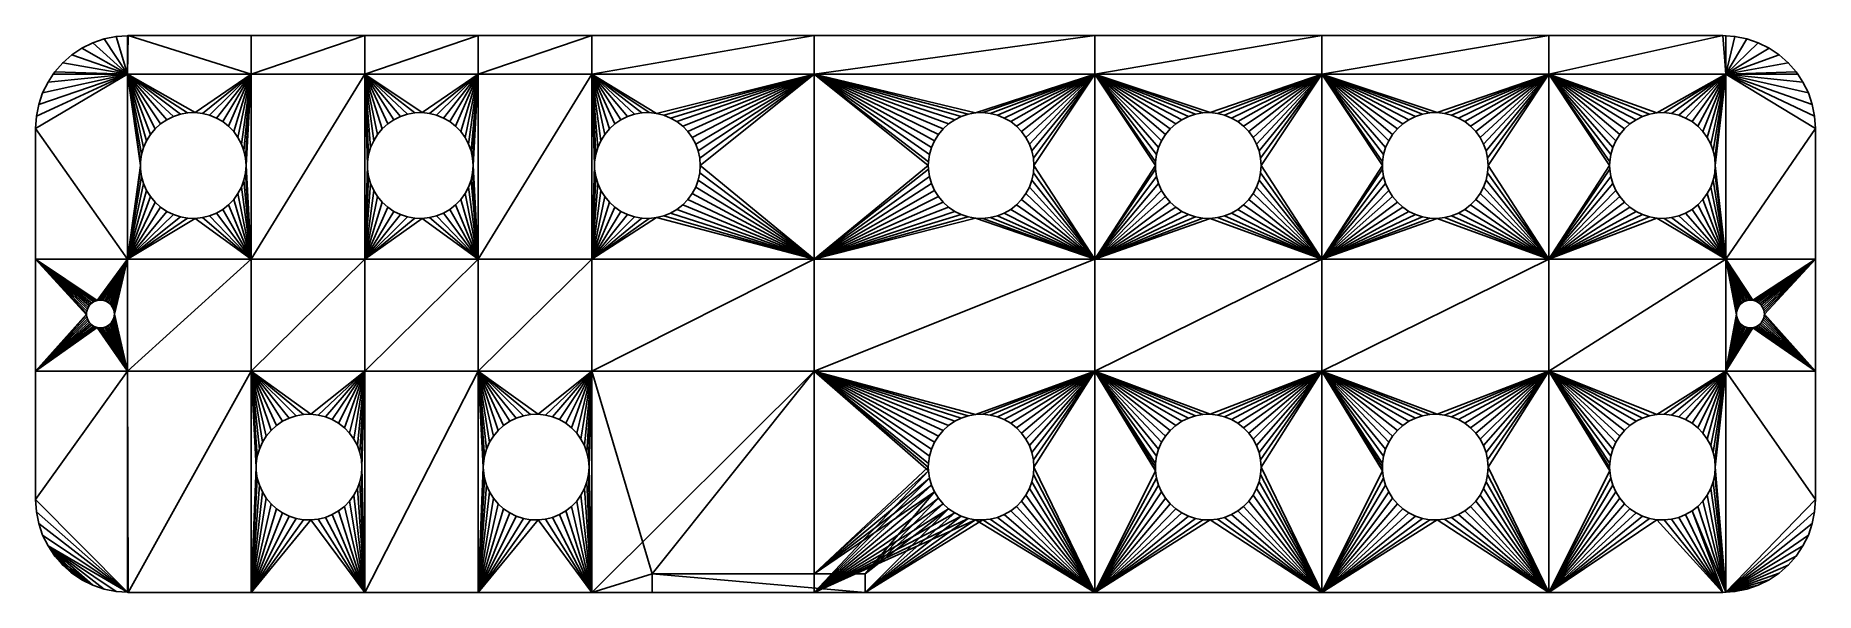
# Model space of a CAD drawing. Header units: millimetres. Extents: x -0.084 to 0.108, y -0.06 to 0.
import ezdxf

# ---------------------------------------------------------------- set-up
doc = ezdxf.new("R2010")
doc.units = ezdxf.units.MM
doc.layers.add('L0', color=1, linetype='Continuous')

msp = doc.modelspace()

# ---------------------------------------------------------------- meshes
at = {"layer": 'L0', "color": 252, "true_color": 0x979797}
mesh = msp.add_polyface(dxfattribs=at)
corners = [(-0.074, 0, 0.01), (-0.0741, -0.00415, 0.01), (-0.06075, -0.00415, 0.01), (-0.0741, -0.00001, 0.01), (-0.07531, -0.00009, 0.01), (-0.0676, -0.00833, 0.01), (-0.0668, -0.0083, 0.01), (-0.06985, -0.00906, 0.01), (-0.06914, -0.00872, 0.01), (-0.0711, -0.01004, 0.01), (-0.07051, -0.00951, 0.01), (-0.07258, -0.01281, 0.01), (-0.07236, -0.01205, 0.01), (-0.06838, -0.00847, 0.01), (-0.07161, -0.01065, 0.01), (-0.07203, -0.01132, 0.01), (-0.0727, -0.014, 0.01), (-0.07269, -0.0136, 0.01), (-0.06075, -0.00415, 0.009), (-0.0741, -0.00415, 0.009), (-0.074, 0, 0.009), (-0.0741, -0.00001, 0.009), (-0.07531, -0.00009, 0.009), (-0.07269, -0.0136, 0.009), (-0.0727, -0.014, 0.009), (-0.07236, -0.01205, 0.009), (-0.07258, -0.01281, 0.009), (-0.06914, -0.00872, 0.009), (-0.06985, -0.00906, 0.009), (-0.0668, -0.0083, 0.009), (-0.0676, -0.00833, 0.009), (-0.0711, -0.01004, 0.009), (-0.07161, -0.01065, 0.009), (-0.06838, -0.00847, 0.009), (-0.07051, -0.00951, 0.009), (-0.07203, -0.01132, 0.009), (-0.06075, 0, 0.009), (-0.074, 0, 0.009), (-0.074, 0, 0.01), (-0.0741, -0.00001, 0.01), (-0.074, 0, 0.01), (-0.074, 0, 0.009), (-0.07531, -0.00009, 0.01), (-0.0741, -0.00001, 0.009), (-0.07258, -0.01281, 0.01), (-0.07269, -0.0136, 0.01), (-0.07269, -0.0136, 0.009), (-0.07236, -0.01205, 0.01), (-0.07258, -0.01281, 0.009), (-0.07203, -0.01132, 0.01), (-0.07236, -0.01205, 0.009), (-0.07161, -0.01065, 0.01), (-0.07203, -0.01132, 0.009), (-0.0711, -0.01004, 0.01), (-0.07161, -0.01065, 0.009), (-0.07051, -0.00951, 0.01), (-0.0711, -0.01004, 0.009), (-0.06985, -0.00906, 0.01), (-0.07051, -0.00951, 0.009), (-0.06914, -0.00872, 0.01), (-0.06985, -0.00906, 0.009), (-0.06838, -0.00847, 0.01), (-0.06914, -0.00872, 0.009)]
mesh.append_faces([[corners[k] for k in face] for face in [(0, 1, 2), (1, 3, 4), (0, 3, 1), (1, 5, 6), (1, 7, 8), (1, 9, 10), (1, 11, 12), (8, 13, 1), (1, 14, 9), (12, 15, 1), (13, 5, 1), (15, 14, 1), (10, 7, 1), (16, 17, 1), (17, 11, 1), (18, 19, 20), (19, 21, 20), (22, 21, 19), (23, 24, 19), (25, 26, 19), (19, 26, 23), (27, 28, 19), (29, 30, 19), (31, 32, 19), (19, 30, 33), (34, 31, 19), (19, 32, 35), (19, 33, 27), (19, 28, 34), (19, 35, 25), (36, 37, 38), (39, 40, 41), (42, 39, 43), (41, 43, 39), (44, 45, 46), (47, 44, 48), (49, 47, 50), (51, 49, 52), (53, 51, 54), (55, 53, 56), (57, 55, 58), (59, 57, 60), (61, 59, 62), (60, 62, 59), (58, 60, 57), (56, 58, 55), (54, 56, 53), (52, 54, 51), (50, 52, 49), (48, 50, 47), (46, 48, 44)]], dxfattribs={"color": 252})
mesh = msp.add_polyface(dxfattribs=at)
corners = [(-0.06075, -0.00415, 0.01), (-0.06075, 0, 0.01), (-0.074, 0, 0.01), (-0.06381, -0.00927, 0.01), (-0.06319, -0.00976, 0.01), (-0.0645, -0.00888, 0.01), (-0.06263, -0.01034, 0.01), (-0.06601, -0.00839, 0.01), (-0.06524, -0.00858, 0.01), (-0.0668, -0.0083, 0.01), (-0.0741, -0.00415, 0.01), (-0.06152, -0.01243, 0.01), (-0.06136, -0.01321, 0.01), (-0.06217, -0.01098, 0.01), (-0.06179, -0.01168, 0.01), (-0.074, 0, 0.009), (-0.06075, 0, 0.009), (-0.06075, -0.00415, 0.009), (-0.06179, -0.01168, 0.009), (-0.06217, -0.01098, 0.009), (-0.06136, -0.01321, 0.009), (-0.06152, -0.01243, 0.009), (-0.06524, -0.00858, 0.009), (-0.06601, -0.00839, 0.009), (-0.06381, -0.00927, 0.009), (-0.0645, -0.00888, 0.009), (-0.0668, -0.0083, 0.009), (-0.06263, -0.01034, 0.009), (-0.0741, -0.00415, 0.009), (-0.06319, -0.00976, 0.009), (-0.074, 0, 0.01), (-0.06075, 0, 0.01), (-0.06075, 0, 0.009), (-0.0676, -0.00833, 0.01), (-0.06838, -0.00847, 0.01), (-0.06838, -0.00847, 0.009), (-0.0668, -0.0083, 0.01), (-0.0676, -0.00833, 0.009), (-0.06601, -0.00839, 0.01), (-0.0668, -0.0083, 0.009), (-0.06524, -0.00858, 0.01), (-0.06601, -0.00839, 0.009), (-0.0645, -0.00888, 0.01), (-0.06524, -0.00858, 0.009), (-0.06381, -0.00927, 0.01), (-0.0645, -0.00888, 0.009), (-0.06319, -0.00976, 0.01), (-0.06381, -0.00927, 0.009), (-0.06263, -0.01034, 0.01), (-0.06319, -0.00976, 0.009), (-0.06217, -0.01098, 0.01), (-0.06263, -0.01034, 0.009), (-0.06179, -0.01168, 0.01), (-0.06217, -0.01098, 0.009), (-0.06152, -0.01243, 0.01), (-0.06179, -0.01168, 0.009), (-0.06136, -0.01321, 0.01), (-0.06152, -0.01243, 0.009), (-0.0613, -0.014, 0.01), (-0.06136, -0.01321, 0.009), (-0.06914, -0.00872, 0.009)]
mesh.append_faces([[corners[k] for k in face] for face in [(0, 1, 2), (0, 3, 4), (0, 5, 3), (4, 6, 0), (0, 7, 8), (8, 5, 0), (9, 0, 10), (9, 7, 0), (0, 11, 12), (0, 13, 14), (14, 11, 0), (6, 13, 0), (15, 16, 17), (18, 19, 17), (20, 21, 17), (17, 21, 18), (22, 23, 17), (24, 25, 17), (17, 23, 26), (17, 19, 27), (17, 25, 22), (28, 17, 26), (17, 27, 29), (17, 29, 24), (30, 31, 32), (33, 34, 35), (36, 33, 37), (38, 36, 39), (40, 38, 41), (42, 40, 43), (44, 42, 45), (46, 44, 47), (48, 46, 49), (50, 48, 51), (52, 50, 53), (54, 52, 55), (56, 54, 57), (58, 56, 59), (57, 59, 56), (55, 57, 54), (53, 55, 52), (51, 53, 50), (47, 49, 46), (45, 47, 44), (43, 45, 42), (41, 43, 40), (39, 41, 38), (37, 39, 36), (35, 37, 33), (60, 35, 34), (49, 51, 48)]], dxfattribs={"color": 252})
mesh = msp.add_polyface(dxfattribs=at)
corners = [(-0.03625, 0, 0.01), (-0.0485, 0, 0.01), (-0.0485, -0.00415, 0.01), (-0.06075, 0, 0.01), (-0.06075, -0.00415, 0.01), (-0.06075, -0.0241, 0.01), (-0.06136, -0.01321, 0.01), (-0.0613, -0.014, 0.01), (-0.0431, -0.00833, 0.01), (-0.0423, -0.0083, 0.01), (-0.04388, -0.00847, 0.01), (-0.04535, -0.00906, 0.01), (-0.04464, -0.00872, 0.01), (-0.04753, -0.01132, 0.01), (-0.04711, -0.01065, 0.01), (-0.04808, -0.01281, 0.01), (-0.04786, -0.01205, 0.01), (-0.0466, -0.01004, 0.01), (-0.04601, -0.00951, 0.01), (-0.0482, -0.014, 0.01), (-0.04819, -0.0136, 0.01), (-0.04786, -0.01205, 0.009), (-0.04808, -0.01281, 0.009), (-0.0485, -0.00415, 0.009), (-0.04464, -0.00872, 0.009), (-0.04535, -0.00906, 0.009), (-0.04819, -0.0136, 0.009), (-0.0482, -0.014, 0.009), (-0.0485, 0, 0.009), (-0.06075, -0.00415, 0.009), (-0.04601, -0.00951, 0.009), (-0.0466, -0.01004, 0.009), (-0.04711, -0.01065, 0.009), (-0.04753, -0.01132, 0.009), (-0.0423, -0.0083, 0.009), (-0.0431, -0.00833, 0.009), (-0.04388, -0.00847, 0.009), (-0.06075, -0.0241, 0.009), (-0.0613, -0.014, 0.009), (-0.06136, -0.01321, 0.009), (-0.06075, 0, 0.009), (-0.06075, 0, 0.01), (-0.0485, 0, 0.01), (-0.0485, 0, 0.009), (-0.06075, 0, 0.009), (-0.04808, -0.01281, 0.01), (-0.04819, -0.0136, 0.01), (-0.04819, -0.0136, 0.009), (-0.04786, -0.01205, 0.01), (-0.04808, -0.01281, 0.009), (-0.04753, -0.01132, 0.01), (-0.04786, -0.01205, 0.009), (-0.04711, -0.01065, 0.01), (-0.04753, -0.01132, 0.009), (-0.0466, -0.01004, 0.01), (-0.04711, -0.01065, 0.009), (-0.04601, -0.00951, 0.01), (-0.0466, -0.01004, 0.009), (-0.04535, -0.00906, 0.01), (-0.04601, -0.00951, 0.009), (-0.04464, -0.00872, 0.01), (-0.04535, -0.00906, 0.009), (-0.04464, -0.00872, 0.009)]
mesh.append_faces([[corners[k] for k in face] for face in [(0, 1, 2), (1, 3, 4), (2, 4, 5), (6, 7, 4), (2, 8, 9), (2, 10, 8), (2, 11, 12), (2, 13, 14), (2, 15, 16), (12, 10, 2), (2, 17, 18), (16, 13, 2), (14, 17, 2), (19, 20, 2), (18, 11, 2), (20, 15, 2), (4, 2, 1), (21, 22, 23), (24, 25, 23), (23, 22, 26), (26, 27, 23), (28, 23, 29), (30, 31, 23), (23, 25, 30), (32, 33, 23), (34, 35, 23), (23, 31, 32), (23, 33, 21), (23, 35, 36), (23, 36, 24), (37, 29, 23), (38, 39, 29), (29, 40, 28), (41, 42, 43), (43, 44, 41), (45, 46, 47), (48, 45, 49), (50, 48, 51), (52, 50, 53), (54, 52, 55), (56, 54, 57), (58, 56, 59), (60, 58, 61), (61, 62, 60), (59, 61, 58), (57, 59, 56), (55, 57, 54), (53, 55, 52), (51, 53, 50), (49, 51, 48), (47, 49, 45)]], dxfattribs={"color": 252})
mesh = msp.add_polyface(dxfattribs=at)
corners = [(-0.0423, -0.0083, 0.01), (-0.03625, -0.00415, 0.01), (-0.0485, -0.00415, 0.01), (-0.04, -0.00888, 0.01), (-0.03931, -0.00927, 0.01), (-0.04151, -0.00839, 0.01), (-0.03869, -0.00976, 0.01), (-0.03813, -0.01034, 0.01), (-0.04074, -0.00858, 0.01), (-0.03767, -0.01098, 0.01), (-0.03729, -0.01168, 0.01), (-0.03702, -0.01243, 0.01), (-0.03625, 0, 0.01), (-0.03729, -0.01168, 0.009), (-0.03767, -0.01098, 0.009), (-0.03625, -0.00415, 0.009), (-0.03702, -0.01243, 0.009), (-0.03625, 0, 0.009), (-0.0485, -0.00415, 0.009), (-0.04, -0.00888, 0.009), (-0.04074, -0.00858, 0.009), (-0.03813, -0.01034, 0.009), (-0.03869, -0.00976, 0.009), (-0.04151, -0.00839, 0.009), (-0.03931, -0.00927, 0.009), (-0.0423, -0.0083, 0.009), (-0.0485, 0, 0.009), (-0.0485, 0, 0.01), (-0.03625, 0, 0.01), (-0.03625, 0, 0.009), (-0.0485, 0, 0.009), (-0.04388, -0.00847, 0.01), (-0.04464, -0.00872, 0.01), (-0.04464, -0.00872, 0.009), (-0.0431, -0.00833, 0.01), (-0.04388, -0.00847, 0.009), (-0.0423, -0.0083, 0.01), (-0.0431, -0.00833, 0.009), (-0.04151, -0.00839, 0.01), (-0.0423, -0.0083, 0.009), (-0.04074, -0.00858, 0.01), (-0.04151, -0.00839, 0.009), (-0.04, -0.00888, 0.01), (-0.04074, -0.00858, 0.009), (-0.03931, -0.00927, 0.01), (-0.04, -0.00888, 0.009), (-0.03869, -0.00976, 0.01), (-0.03931, -0.00927, 0.009), (-0.03767, -0.01098, 0.01), (-0.03813, -0.01034, 0.01), (-0.03813, -0.01034, 0.009), (-0.03729, -0.01168, 0.01), (-0.03767, -0.01098, 0.009), (-0.03702, -0.01243, 0.01), (-0.03729, -0.01168, 0.009), (-0.03686, -0.01321, 0.01), (-0.03702, -0.01243, 0.009), (-0.03686, -0.01321, 0.009), (-0.03869, -0.00976, 0.009)]
mesh.append_faces([[corners[k] for k in face] for face in [(0, 1, 2), (1, 3, 4), (0, 5, 1), (1, 6, 7), (1, 8, 3), (4, 6, 1), (5, 8, 1), (1, 9, 10), (10, 11, 1), (7, 9, 1), (2, 1, 12), (13, 14, 15), (15, 16, 13), (17, 15, 18), (19, 20, 15), (21, 22, 15), (15, 20, 23), (15, 14, 21), (15, 22, 24), (15, 24, 19), (15, 23, 25), (18, 15, 25), (18, 26, 17), (27, 28, 29), (29, 30, 27), (31, 32, 33), (34, 31, 35), (36, 34, 37), (38, 36, 39), (40, 38, 41), (42, 40, 43), (44, 42, 45), (46, 44, 47), (48, 49, 50), (51, 48, 52), (53, 51, 54), (55, 53, 56), (56, 57, 55), (54, 56, 53), (52, 54, 51), (50, 52, 48), (58, 50, 49), (47, 58, 46), (45, 47, 44), (43, 45, 42), (41, 43, 40), (39, 41, 38), (37, 39, 36), (35, 37, 34), (33, 35, 31), (49, 46, 58)]], dxfattribs={"color": 252})
mesh = msp.add_polyface(dxfattribs=at)
corners = [(-0.024, 0, 0.01), (-0.03625, 0, 0.01), (-0.03625, -0.00415, 0.01), (-0.024, -0.00415, 0.01), (-0.03625, -0.0241, 0.01), (-0.03686, -0.01321, 0.01), (-0.0368, -0.014, 0.01), (-0.03702, -0.01243, 0.01), (-0.01938, -0.00847, 0.01), (-0.0186, -0.00833, 0.01), (-0.02014, -0.00872, 0.01), (-0.02151, -0.00951, 0.01), (-0.02085, -0.00906, 0.01), (-0.02303, -0.01132, 0.01), (-0.02261, -0.01065, 0.01), (-0.0237, -0.014, 0.01), (-0.02369, -0.0136, 0.01), (-0.02336, -0.01205, 0.01), (-0.02358, -0.01281, 0.01), (-0.0221, -0.01004, 0.01), (-0.02085, -0.00906, 0.009), (-0.02151, -0.00951, 0.009), (-0.024, -0.00415, 0.009), (-0.0221, -0.01004, 0.009), (-0.02303, -0.01132, 0.009), (-0.02336, -0.01205, 0.009), (-0.0186, -0.00833, 0.009), (-0.01938, -0.00847, 0.009), (-0.02261, -0.01065, 0.009), (-0.02358, -0.01281, 0.009), (-0.02014, -0.00872, 0.009), (-0.02369, -0.0136, 0.009), (-0.03625, -0.0241, 0.009), (-0.03625, -0.00415, 0.009), (-0.03686, -0.01321, 0.009), (-0.03702, -0.01243, 0.009), (-0.0368, -0.014, 0.009), (-0.0237, -0.014, 0.009), (-0.024, 0, 0.009), (-0.03625, 0, 0.009), (-0.03625, 0, 0.01), (-0.024, 0, 0.01), (-0.024, 0, 0.009), (-0.03625, 0, 0.009), (-0.0368, -0.014, 0.01), (-0.03686, -0.01321, 0.01), (-0.03686, -0.01321, 0.009), (-0.0368, -0.014, 0.009), (-0.02369, -0.0136, 0.009), (-0.02369, -0.0136, 0.01), (-0.0237, -0.014, 0.01), (-0.02358, -0.01281, 0.01), (-0.02336, -0.01205, 0.01), (-0.02358, -0.01281, 0.009), (-0.02303, -0.01132, 0.01), (-0.02336, -0.01205, 0.009), (-0.02261, -0.01065, 0.01), (-0.02303, -0.01132, 0.009), (-0.0221, -0.01004, 0.01), (-0.02261, -0.01065, 0.009), (-0.02151, -0.00951, 0.01), (-0.0221, -0.01004, 0.009), (-0.02085, -0.00906, 0.01), (-0.02151, -0.00951, 0.009), (-0.02085, -0.00906, 0.009)]
mesh.append_faces([[corners[k] for k in face] for face in [(0, 1, 2), (3, 2, 4), (5, 6, 2), (2, 7, 5), (3, 8, 9), (3, 10, 8), (3, 11, 12), (12, 10, 3), (3, 13, 14), (15, 16, 3), (3, 17, 13), (16, 18, 3), (3, 19, 11), (18, 17, 3), (14, 19, 3), (2, 3, 0), (20, 21, 22), (22, 21, 23), (24, 25, 22), (22, 26, 27), (28, 24, 22), (22, 25, 29), (22, 27, 30), (22, 23, 28), (22, 29, 31), (22, 30, 20), (32, 33, 22), (34, 35, 33), (33, 36, 34), (31, 37, 22), (38, 22, 33), (33, 39, 38), (40, 41, 42), (42, 43, 40), (44, 45, 46), (46, 47, 44), (48, 49, 50), (51, 49, 48), (52, 51, 53), (54, 52, 55), (56, 54, 57), (58, 56, 59), (60, 58, 61), (62, 60, 63), (63, 64, 62), (61, 63, 60), (59, 61, 58), (57, 59, 56), (55, 57, 54), (53, 55, 52), (48, 53, 51)]], dxfattribs={"color": 252})
mesh = msp.add_polyface(dxfattribs=at)
corners = [(0, 0, 0.01), (-0.024, 0, 0.01), (-0.024, -0.00415, 0.01), (-0.0178, -0.0083, 0.01), (-0.01701, -0.00839, 0.01), (-0.0186, -0.00833, 0.01), (0, -0.00415, 0.01), (-0.0178, -0.0083, 0.009), (-0.0186, -0.00833, 0.009), (-0.024, -0.00415, 0.009), (-0.01701, -0.00839, 0.009), (0, -0.00415, 0.009), (-0.024, 0, 0.009), (0, 0, 0.009), (0, 0, 0.009), (-0.024, 0, 0.009), (-0.024, 0, 0.01), (-0.01624, -0.01942, 0.01), (-0.0155, -0.01912, 0.01), (-0.0155, -0.01912, 0.009), (-0.01701, -0.01961, 0.01), (-0.01624, -0.01942, 0.009), (-0.02014, -0.01928, 0.01), (-0.01938, -0.01953, 0.01), (-0.01938, -0.01953, 0.009), (-0.02085, -0.01894, 0.01), (-0.02014, -0.01928, 0.009), (-0.02014, -0.00872, 0.01), (-0.02085, -0.00906, 0.01), (-0.02085, -0.00906, 0.009), (-0.01938, -0.00847, 0.01), (-0.02014, -0.00872, 0.009), (-0.0186, -0.00833, 0.01), (-0.01938, -0.00847, 0.009), (-0.0178, -0.0083, 0.01), (-0.0186, -0.00833, 0.009), (-0.01701, -0.00839, 0.01), (-0.0178, -0.0083, 0.009), (-0.01624, -0.00858, 0.01), (-0.01701, -0.00839, 0.009), (-0.0155, -0.00888, 0.01), (-0.01624, -0.00858, 0.009), (-0.01481, -0.00927, 0.01), (-0.0155, -0.00888, 0.009), (-0.01419, -0.00976, 0.01), (-0.01481, -0.00927, 0.009), (-0.01363, -0.01034, 0.01), (-0.01419, -0.00976, 0.009), (-0.01317, -0.01098, 0.01), (-0.01363, -0.01034, 0.009), (-0.01279, -0.01168, 0.01), (-0.01317, -0.01098, 0.009), (-0.01252, -0.01243, 0.01), (-0.01279, -0.01168, 0.009), (-0.02085, -0.01894, 0.009), (-0.01481, -0.01873, 0.009), (-0.01419, -0.01824, 0.009), (-0.01481, -0.01873, 0.01), (-0.01363, -0.01766, 0.009), (-0.01419, -0.01824, 0.01), (-0.01317, -0.01702, 0.009), (-0.01363, -0.01766, 0.01), (-0.01279, -0.01632, 0.009), (-0.01317, -0.01702, 0.01), (-0.01279, -0.01632, 0.01)]
mesh.append_faces([[corners[k] for k in face] for face in [(0, 1, 2), (2, 3, 4), (2, 5, 3), (4, 6, 2), (7, 8, 9), (10, 7, 9), (9, 11, 10), (9, 12, 13), (14, 15, 16), (17, 18, 19), (20, 17, 21), (22, 23, 24), (25, 22, 26), (27, 28, 29), (30, 27, 31), (32, 30, 33), (34, 32, 35), (36, 34, 37), (38, 36, 39), (40, 38, 41), (42, 40, 43), (44, 42, 45), (46, 44, 47), (48, 46, 49), (50, 48, 51), (52, 50, 53), (51, 53, 50), (49, 51, 48), (47, 49, 46), (45, 47, 44), (43, 45, 42), (41, 43, 40), (39, 41, 38), (37, 39, 36), (35, 37, 34), (33, 35, 32), (31, 33, 30), (29, 31, 27), (26, 54, 25), (24, 26, 22), (19, 21, 17), (55, 19, 18), (56, 55, 57), (58, 56, 59), (60, 58, 61), (62, 60, 63), (18, 57, 55), (63, 64, 62), (61, 63, 60), (59, 61, 58), (57, 59, 56)]], dxfattribs={"color": 252})
mesh = msp.add_polyface(dxfattribs=at)
corners = [(-0.01236, -0.01321, 0.01), (-0.0123, -0.014, 0.01), (0, -0.00415, 0.01), (-0.01363, -0.01034, 0.01), (-0.01317, -0.01098, 0.01), (-0.01624, -0.00858, 0.01), (-0.0155, -0.00888, 0.01), (-0.01419, -0.00976, 0.01), (-0.01481, -0.00927, 0.01), (-0.01701, -0.00839, 0.01), (-0.01252, -0.01243, 0.01), (-0.01279, -0.01168, 0.01), (0, -0.0241, 0.01), (-0.01279, -0.01632, 0.01), (-0.01317, -0.01702, 0.01), (-0.01236, -0.01479, 0.01), (-0.01252, -0.01557, 0.01), (0.01231, -0.0144, 0.01), (0.0123, -0.014, 0.01), (0.01242, -0.01519, 0.01), (0.01231, -0.0136, 0.01), (-0.024, -0.00415, 0.01), (0, 0, 0.01), (-0.01317, -0.01702, 0.009), (-0.01279, -0.01632, 0.009), (0, -0.0241, 0.009), (-0.0123, -0.014, 0.009), (0, -0.00415, 0.009), (-0.01363, -0.01034, 0.009), (-0.01419, -0.00976, 0.009), (-0.01252, -0.01557, 0.009), (-0.01236, -0.01479, 0.009), (-0.01236, -0.01321, 0.009), (-0.01252, -0.01243, 0.009), (-0.01317, -0.01098, 0.009), (-0.01481, -0.00927, 0.009), (-0.01624, -0.00858, 0.009), (-0.01701, -0.00839, 0.009), (-0.01279, -0.01168, 0.009), (-0.0155, -0.00888, 0.009), (0.01231, -0.0136, 0.009), (0.0123, -0.014, 0.009), (0, 0, 0.009), (-0.024, -0.00415, 0.009), (0.01231, -0.0144, 0.009), (-0.024, 0, 0.01), (0, 0, 0.01), (0, 0, 0.009), (-0.01236, -0.01321, 0.01), (-0.01252, -0.01243, 0.01), (-0.01252, -0.01243, 0.009), (-0.0123, -0.014, 0.01), (-0.01236, -0.01321, 0.009), (-0.0123, -0.014, 0.009), (-0.01279, -0.01168, 0.009), (-0.01236, -0.01479, 0.01), (-0.01252, -0.01557, 0.009), (-0.01279, -0.01632, 0.009), (-0.01279, -0.01632, 0.01), (-0.01236, -0.01479, 0.009), (-0.01252, -0.01557, 0.01)]
mesh.append_faces([[corners[k] for k in face] for face in [(0, 1, 2), (2, 3, 4), (2, 5, 6), (2, 7, 3), (6, 8, 2), (8, 7, 2), (9, 5, 2), (2, 10, 0), (2, 11, 10), (4, 11, 2), (12, 13, 14), (12, 15, 16), (16, 13, 12), (12, 2, 1), (1, 15, 12), (12, 17, 18), (18, 2, 12), (12, 19, 17), (18, 20, 2), (21, 2, 22), (23, 24, 25), (26, 27, 25), (28, 29, 27), (25, 24, 30), (25, 31, 26), (32, 33, 27), (34, 28, 27), (27, 29, 35), (27, 36, 37), (27, 26, 32), (27, 38, 34), (27, 35, 39), (40, 41, 27), (42, 27, 43), (41, 44, 25), (25, 27, 41), (33, 38, 27), (30, 31, 25), (39, 36, 27), (45, 46, 47), (48, 49, 50), (51, 48, 52), (52, 53, 51), (50, 52, 48), (54, 50, 49), (55, 51, 53), (56, 57, 58), (59, 56, 60), (53, 59, 55), (60, 55, 59), (58, 60, 56)]], dxfattribs={"color": 252})
mesh = msp.add_polyface(dxfattribs=at)
corners = [(0.03025, 0, 0.01), (0, 0, 0.01), (0, -0.00415, 0.01), (0.03025, -0.00415, 0.01), (0.0174, -0.00833, 0.01), (0.0182, -0.0083, 0.01), (0.01662, -0.00847, 0.01), (0.01586, -0.00872, 0.01), (0.01515, -0.00906, 0.01), (0.01449, -0.00951, 0.01), (0.01339, -0.01065, 0.01), (0.0139, -0.01004, 0.01), (0.01264, -0.01205, 0.01), (0.01297, -0.01132, 0.01), (0.01242, -0.01281, 0.01), (0.03025, 0, 0.009), (0.03025, -0.00415, 0.009), (0, -0.00415, 0.009), (0, 0, 0.009), (0.01297, -0.01132, 0.009), (0.01264, -0.01205, 0.009), (0.01242, -0.01281, 0.009), (0.0139, -0.01004, 0.009), (0.01339, -0.01065, 0.009), (0.01586, -0.00872, 0.009), (0.01515, -0.00906, 0.009), (0.0174, -0.00833, 0.009), (0.01449, -0.00951, 0.009), (0.01662, -0.00847, 0.009), (0.0182, -0.0083, 0.009), (0.03025, 0, 0.009), (0, 0, 0.009), (0, 0, 0.01), (0.03025, 0, 0.01), (0.0139, -0.01004, 0.009), (0.01449, -0.00951, 0.009), (0.01449, -0.00951, 0.01), (0.01515, -0.00906, 0.009), (0.01515, -0.00906, 0.01), (0.01586, -0.00872, 0.009), (0.01586, -0.00872, 0.01), (0.01662, -0.00847, 0.009), (0.01662, -0.00847, 0.01), (0.0174, -0.00833, 0.009), (0.0174, -0.00833, 0.01), (0.0182, -0.0083, 0.009), (0.0182, -0.0083, 0.01), (0.01899, -0.00839, 0.009), (0.01899, -0.00839, 0.01), (0.01976, -0.00858, 0.009), (0.01976, -0.00858, 0.01), (0.0205, -0.00888, 0.009), (0.0205, -0.00888, 0.01), (0.02119, -0.00927, 0.009), (0.02119, -0.00927, 0.01), (0.02181, -0.00976, 0.009), (0.02181, -0.00976, 0.01), (0.02237, -0.01034, 0.01), (0.0139, -0.01004, 0.01)]
mesh.append_faces([[corners[k] for k in face] for face in [(0, 1, 2), (3, 2, 4), (4, 5, 3), (2, 6, 4), (2, 7, 6), (2, 8, 7), (2, 9, 8), (2, 10, 11), (11, 9, 2), (2, 12, 13), (13, 10, 2), (14, 12, 2), (2, 3, 0), (15, 16, 17), (17, 18, 15), (19, 20, 17), (17, 20, 21), (22, 23, 17), (24, 25, 17), (17, 23, 19), (26, 17, 16), (17, 25, 27), (17, 26, 28), (17, 27, 22), (16, 29, 26), (17, 28, 24), (30, 31, 32), (32, 33, 30), (34, 35, 36), (35, 37, 38), (37, 39, 40), (39, 41, 42), (41, 43, 44), (43, 45, 46), (45, 47, 48), (47, 49, 50), (49, 51, 52), (51, 53, 54), (53, 55, 56), (57, 56, 55), (56, 54, 53), (54, 52, 51), (52, 50, 49), (50, 48, 47), (48, 46, 45), (46, 44, 43), (44, 42, 41), (42, 40, 39), (40, 38, 37), (38, 36, 35), (36, 58, 34)]], dxfattribs={"color": 252})
mesh = msp.add_polyface(dxfattribs=at)
corners = [(0.05475, 0, 0.01), (0.03025, 0, 0.01), (0.03025, -0.00415, 0.01), (0.0419, -0.00833, 0.01), (0.0427, -0.0083, 0.01), (0.05475, -0.00415, 0.01), (0.04349, -0.00839, 0.01), (0.04112, -0.00847, 0.01), (0.04036, -0.00872, 0.01), (0.05475, 0, 0.009), (0.05475, -0.00415, 0.009), (0.03025, -0.00415, 0.009), (0.03025, 0, 0.009), (0.0427, -0.0083, 0.009), (0.0419, -0.00833, 0.009), (0.04349, -0.00839, 0.009), (0.04112, -0.00847, 0.009), (0.04036, -0.00872, 0.009), (0.05475, 0, 0.009), (0.03025, 0, 0.009), (0.03025, 0, 0.01), (0.05475, 0, 0.01), (0.04036, -0.00872, 0.01), (0.03965, -0.00906, 0.01), (0.03965, -0.00906, 0.009), (0.04112, -0.00847, 0.01), (0.04036, -0.00872, 0.009), (0.0419, -0.00833, 0.01), (0.04112, -0.00847, 0.009), (0.0427, -0.0083, 0.01), (0.0419, -0.00833, 0.009), (0.04349, -0.00839, 0.01), (0.0427, -0.0083, 0.009), (0.04426, -0.00858, 0.01), (0.04349, -0.00839, 0.009), (0.045, -0.00888, 0.01), (0.04426, -0.00858, 0.009), (0.04569, -0.00927, 0.01), (0.045, -0.00888, 0.009), (0.04631, -0.00976, 0.01), (0.04569, -0.00927, 0.009), (0.04687, -0.01034, 0.01), (0.04631, -0.00976, 0.009), (0.04733, -0.01098, 0.01), (0.04687, -0.01034, 0.009), (0.03899, -0.00951, 0.009), (0.0384, -0.01004, 0.009), (0.03899, -0.00951, 0.01), (0.03789, -0.01065, 0.009), (0.0384, -0.01004, 0.01), (0.03747, -0.01132, 0.009), (0.03789, -0.01065, 0.01), (0.03714, -0.01205, 0.009), (0.03747, -0.01132, 0.01), (0.03692, -0.01281, 0.009), (0.03714, -0.01205, 0.01), (0.03681, -0.0136, 0.009), (0.03692, -0.01281, 0.01), (0.03681, -0.0136, 0.01)]
mesh.append_faces([[corners[k] for k in face] for face in [(0, 1, 2), (2, 3, 4), (4, 5, 2), (4, 6, 5), (2, 7, 3), (8, 7, 2), (2, 5, 0), (9, 10, 11), (11, 12, 9), (13, 14, 11), (10, 15, 13), (11, 14, 16), (11, 10, 13), (11, 16, 17), (18, 19, 20), (20, 21, 18), (22, 23, 24), (25, 22, 26), (27, 25, 28), (29, 27, 30), (31, 29, 32), (33, 31, 34), (35, 33, 36), (37, 35, 38), (39, 37, 40), (41, 39, 42), (43, 41, 44), (42, 44, 41), (40, 42, 39), (38, 40, 37), (36, 38, 35), (34, 36, 33), (32, 34, 31), (30, 32, 29), (28, 30, 27), (26, 28, 25), (24, 26, 22), (45, 24, 23), (46, 45, 47), (48, 46, 49), (50, 48, 51), (52, 50, 53), (54, 52, 55), (56, 54, 57), (57, 58, 56), (55, 57, 54), (53, 55, 52), (51, 53, 50), (49, 51, 48), (47, 49, 46), (23, 47, 45)]], dxfattribs={"color": 252})
mesh = msp.add_polyface(dxfattribs=at)
corners = [(0.07925, 0, 0.01), (0.05475, 0, 0.01), (0.05475, -0.00415, 0.01), (0.07925, -0.00415, 0.01), (0.06799, -0.00839, 0.01), (0.06876, -0.00858, 0.01), (0.0664, -0.00833, 0.01), (0.0672, -0.0083, 0.01), (0.06486, -0.00872, 0.01), (0.06562, -0.00847, 0.01), (0.07925, 0, 0.009), (0.07925, -0.00415, 0.009), (0.05475, -0.00415, 0.009), (0.05475, 0, 0.009), (0.0672, -0.0083, 0.009), (0.0664, -0.00833, 0.009), (0.06562, -0.00847, 0.009), (0.06799, -0.00839, 0.009), (0.06486, -0.00872, 0.009), (0.05475, 0, 0.01), (0.07925, 0, 0.01), (0.07925, 0, 0.009), (0.05475, 0, 0.009), (0.06197, -0.01132, 0.01), (0.06164, -0.01205, 0.01), (0.06164, -0.01205, 0.009), (0.06239, -0.01065, 0.01), (0.06197, -0.01132, 0.009), (0.0629, -0.01004, 0.01), (0.06239, -0.01065, 0.009), (0.06349, -0.00951, 0.01), (0.0629, -0.01004, 0.009), (0.06415, -0.00906, 0.01), (0.06349, -0.00951, 0.009), (0.06486, -0.00872, 0.01), (0.06415, -0.00906, 0.009), (0.06562, -0.00847, 0.01), (0.06486, -0.00872, 0.009), (0.0664, -0.00833, 0.01), (0.06562, -0.00847, 0.009), (0.0672, -0.0083, 0.01), (0.0664, -0.00833, 0.009), (0.06799, -0.00839, 0.01), (0.0672, -0.0083, 0.009), (0.06876, -0.00858, 0.01), (0.06799, -0.00839, 0.009), (0.0695, -0.00888, 0.01), (0.06876, -0.00858, 0.009), (0.07019, -0.00927, 0.01), (0.0695, -0.00888, 0.009), (0.07081, -0.00976, 0.01), (0.07019, -0.00927, 0.009), (0.07137, -0.01034, 0.01), (0.07081, -0.00976, 0.009), (0.07183, -0.01098, 0.01), (0.07137, -0.01034, 0.009), (0.07221, -0.01168, 0.01), (0.07183, -0.01098, 0.009), (0.06142, -0.01281, 0.009)]
mesh.append_faces([[corners[k] for k in face] for face in [(0, 1, 2), (3, 4, 5), (2, 6, 7), (7, 3, 2), (7, 4, 3), (8, 9, 2), (9, 6, 2), (2, 3, 0), (10, 11, 12), (12, 13, 10), (14, 15, 12), (12, 15, 16), (11, 17, 14), (12, 16, 18), (12, 11, 14), (19, 20, 21), (21, 22, 19), (23, 24, 25), (26, 23, 27), (28, 26, 29), (30, 28, 31), (32, 30, 33), (34, 32, 35), (36, 34, 37), (38, 36, 39), (40, 38, 41), (42, 40, 43), (44, 42, 45), (46, 44, 47), (48, 46, 49), (50, 48, 51), (52, 50, 53), (54, 52, 55), (56, 54, 57), (55, 57, 54), (53, 55, 52), (51, 53, 50), (49, 51, 48), (47, 49, 46), (45, 47, 44), (43, 45, 42), (41, 43, 40), (39, 41, 38), (37, 39, 36), (35, 37, 34), (33, 35, 32), (31, 33, 30), (29, 31, 28), (27, 29, 26), (25, 27, 23), (58, 25, 24)]], dxfattribs={"color": 252})
mesh = msp.add_polyface(dxfattribs=at)
corners = [(0.098, 0, 0.01), (0.07925, 0, 0.01), (0.07925, -0.00415, 0.01), (0.07264, -0.01321, 0.01), (0.0727, -0.014, 0.01), (0.07019, -0.00927, 0.01), (0.07081, -0.00976, 0.01), (0.0695, -0.00888, 0.01), (0.06876, -0.00858, 0.01), (0.07137, -0.01034, 0.01), (0.07183, -0.01098, 0.01), (0.07221, -0.01168, 0.01), (0.07248, -0.01243, 0.01), (0.08865, -0.00906, 0.01), (0.08936, -0.00872, 0.01), (0.0874, -0.01004, 0.01), (0.08799, -0.00951, 0.01), (0.08592, -0.01281, 0.01), (0.08614, -0.01205, 0.01), (0.08689, -0.01065, 0.01), (0.08647, -0.01132, 0.01), (0.0858, -0.014, 0.01), (0.08581, -0.0136, 0.01), (0.07925, -0.00415, 0.009), (0.07925, 0, 0.009), (0.098, 0, 0.009), (0.08581, -0.0136, 0.009), (0.0858, -0.014, 0.009), (0.08614, -0.01205, 0.009), (0.08592, -0.01281, 0.009), (0.08936, -0.00872, 0.009), (0.08865, -0.00906, 0.009), (0.0874, -0.01004, 0.009), (0.08689, -0.01065, 0.009), (0.08799, -0.00951, 0.009), (0.08647, -0.01132, 0.009), (0.07248, -0.01243, 0.009), (0.07221, -0.01168, 0.009), (0.07183, -0.01098, 0.009), (0.07137, -0.01034, 0.009), (0.0727, -0.014, 0.009), (0.07264, -0.01321, 0.009), (0.06876, -0.00858, 0.009), (0.06799, -0.00839, 0.009), (0.07019, -0.00927, 0.009), (0.0695, -0.00888, 0.009), (0.07081, -0.00976, 0.009), (0.098, 0, 0.009), (0.07925, 0, 0.009), (0.07925, 0, 0.01), (0.07248, -0.01243, 0.01), (0.07221, -0.01168, 0.01), (0.07221, -0.01168, 0.009), (0.07264, -0.01321, 0.01), (0.07248, -0.01243, 0.009), (0.0727, -0.014, 0.01), (0.07264, -0.01321, 0.009), (0.0727, -0.014, 0.009), (0.07183, -0.01098, 0.009), (0.08581, -0.0136, 0.009), (0.08581, -0.0136, 0.01), (0.0858, -0.014, 0.01), (0.08592, -0.01281, 0.01), (0.08592, -0.01281, 0.009), (0.0858, -0.014, 0.009)]
mesh.append_faces([[corners[k] for k in face] for face in [(0, 1, 2), (3, 4, 2), (2, 5, 6), (2, 7, 5), (8, 7, 2), (2, 9, 10), (2, 11, 12), (6, 9, 2), (12, 3, 2), (10, 11, 2), (2, 13, 14), (2, 15, 16), (2, 17, 18), (2, 19, 15), (18, 20, 2), (20, 19, 2), (16, 13, 2), (21, 22, 2), (22, 17, 2), (23, 24, 25), (26, 27, 23), (28, 29, 23), (30, 31, 23), (23, 29, 26), (32, 33, 23), (34, 32, 23), (23, 33, 35), (23, 31, 34), (23, 35, 28), (36, 37, 23), (38, 39, 23), (40, 41, 23), (23, 37, 38), (23, 41, 36), (42, 43, 23), (44, 45, 23), (23, 39, 46), (23, 45, 42), (23, 46, 44), (47, 48, 49), (50, 51, 52), (53, 50, 54), (55, 53, 56), (56, 57, 55), (54, 56, 53), (52, 54, 50), (58, 52, 51), (59, 60, 61), (62, 60, 59), (59, 63, 62), (61, 64, 59)]], dxfattribs={"color": 252})
mesh = msp.add_polyface(dxfattribs=at)
corners = [(0.07925, -0.00415, 0.01), (0.09835, -0.00415, 0.01), (0.098, 0, 0.01), (0.094, -0.00888, 0.01), (0.09469, -0.00927, 0.01), (0.09249, -0.00839, 0.01), (0.09326, -0.00858, 0.01), (0.0909, -0.00833, 0.01), (0.0917, -0.0083, 0.01), (0.08936, -0.00872, 0.01), (0.09012, -0.00847, 0.01), (0.098, 0, 0.009), (0.09835, -0.00415, 0.009), (0.07925, -0.00415, 0.009), (0.0909, -0.00833, 0.009), (0.09326, -0.00858, 0.009), (0.09249, -0.00839, 0.009), (0.09012, -0.00847, 0.009), (0.09469, -0.00927, 0.009), (0.094, -0.00888, 0.009), (0.0917, -0.0083, 0.009), (0.08936, -0.00872, 0.009), (0.07925, 0, 0.01), (0.098, 0, 0.01), (0.098, 0, 0.009), (0.09531, -0.00976, 0.009), (0.09587, -0.01034, 0.009), (0.09587, -0.01034, 0.01), (0.09469, -0.00927, 0.009), (0.09531, -0.00976, 0.01), (0.094, -0.00888, 0.009), (0.09469, -0.00927, 0.01), (0.09326, -0.00858, 0.009), (0.094, -0.00888, 0.01), (0.08647, -0.01132, 0.009), (0.08689, -0.01065, 0.009), (0.08689, -0.01065, 0.01), (0.09249, -0.00839, 0.009), (0.09326, -0.00858, 0.01), (0.08614, -0.01205, 0.01), (0.08592, -0.01281, 0.01), (0.08592, -0.01281, 0.009), (0.08647, -0.01132, 0.01), (0.08614, -0.01205, 0.009), (0.0874, -0.01004, 0.01), (0.08799, -0.00951, 0.01), (0.0874, -0.01004, 0.009), (0.08865, -0.00906, 0.01), (0.08799, -0.00951, 0.009), (0.08936, -0.00872, 0.01), (0.08865, -0.00906, 0.009), (0.09012, -0.00847, 0.01), (0.08936, -0.00872, 0.009), (0.0909, -0.00833, 0.01), (0.09012, -0.00847, 0.009), (0.0917, -0.0083, 0.009), (0.09249, -0.00839, 0.01), (0.0917, -0.0083, 0.01), (0.0909, -0.00833, 0.009)]
mesh.append_faces([[corners[k] for k in face] for face in [(0, 1, 2), (1, 3, 4), (1, 5, 6), (1, 0, 7), (6, 3, 1), (7, 8, 1), (8, 5, 1), (9, 10, 0), (10, 7, 0), (11, 12, 13), (14, 13, 12), (15, 16, 12), (13, 14, 17), (18, 19, 12), (12, 16, 20), (13, 17, 21), (12, 19, 15), (12, 20, 14), (22, 23, 24), (25, 26, 27), (28, 25, 29), (30, 28, 31), (32, 30, 33), (34, 35, 36), (37, 32, 38), (39, 40, 41), (42, 39, 43), (36, 42, 34), (44, 36, 35), (45, 44, 46), (47, 45, 48), (49, 47, 50), (51, 49, 52), (53, 51, 54), (55, 37, 56), (57, 53, 58), (56, 57, 55), (38, 56, 37), (33, 38, 32), (31, 33, 30), (29, 31, 28), (27, 29, 25), (58, 55, 57), (54, 58, 53), (52, 54, 51), (50, 52, 49), (48, 50, 47), (46, 48, 45), (35, 46, 44), (43, 34, 42), (41, 43, 39)]], dxfattribs={"color": 252})
mesh = msp.add_polyface(dxfattribs=at)
corners = [(0.09835, -0.00415, 0.01), (0.10766, -0.00741, 0.01), (0.10724, -0.00617, 0.01), (0.10666, -0.005, 0.01), (0.10791, -0.00869, 0.01), (0.103, -0.00134, 0.01), (0.10183, -0.00076, 0.01), (0.10059, -0.00034, 0.01), (0.09931, -0.00009, 0.01), (0.10409, -0.00207, 0.01), (0.10593, -0.00391, 0.01), (0.10507, -0.00293, 0.01), (0.10609, -0.00415, 0.01), (0.09835, -0.00002, 0.01), (0.098, 0, 0.01), (0.09835, -0.00415, 0.009), (0.10059, -0.00034, 0.009), (0.10183, -0.00076, 0.009), (0.10409, -0.00207, 0.009), (0.10507, -0.00293, 0.009), (0.103, -0.00134, 0.009), (0.09835, -0.00002, 0.009), (0.09931, -0.00009, 0.009), (0.10593, -0.00391, 0.009), (0.10666, -0.005, 0.009), (0.10724, -0.00617, 0.009), (0.10766, -0.00741, 0.009), (0.10791, -0.00869, 0.009), (0.10609, -0.00415, 0.009), (0.108, -0.01, 0.009), (0.098, 0, 0.009), (0.10724, -0.00617, 0.009), (0.10724, -0.00617, 0.01), (0.10766, -0.00741, 0.01), (0.10766, -0.00741, 0.009), (0.10666, -0.005, 0.009), (0.10593, -0.00391, 0.01), (0.10609, -0.00415, 0.01), (0.10609, -0.00415, 0.009), (0.10666, -0.005, 0.01), (0.10593, -0.00391, 0.009), (0.10507, -0.00293, 0.009), (0.10507, -0.00293, 0.01), (0.10409, -0.00207, 0.009), (0.10409, -0.00207, 0.01), (0.103, -0.00134, 0.009), (0.103, -0.00134, 0.01), (0.10183, -0.00076, 0.009), (0.10183, -0.00076, 0.01), (0.10059, -0.00034, 0.009), (0.10059, -0.00034, 0.01), (0.09931, -0.00009, 0.009), (0.098, 0, 0.01), (0.09835, -0.00002, 0.01), (0.09835, -0.00002, 0.009), (0.09931, -0.00009, 0.01), (0.098, 0, 0.009)]
mesh.append_faces([[corners[k] for k in face] for face in [(0, 1, 2), (2, 3, 0), (4, 1, 0), (0, 5, 6), (0, 7, 8), (0, 9, 5), (6, 7, 0), (0, 10, 11), (11, 9, 0), (0, 12, 10), (0, 13, 14), (8, 13, 0), (3, 12, 0), (15, 16, 17), (15, 18, 19), (17, 20, 15), (20, 18, 15), (15, 21, 22), (22, 16, 15), (19, 23, 15), (15, 24, 25), (15, 26, 27), (15, 28, 24), (25, 26, 15), (27, 29, 15), (23, 28, 15), (30, 21, 15), (31, 32, 33), (33, 34, 31), (32, 31, 35), (36, 37, 38), (35, 38, 37), (37, 39, 35), (36, 40, 41), (42, 41, 43), (44, 43, 45), (46, 45, 47), (48, 47, 49), (50, 49, 51), (52, 53, 54), (51, 54, 53), (53, 55, 51), (54, 56, 52), (51, 55, 50), (49, 50, 48), (47, 48, 46), (45, 46, 44), (43, 44, 42), (41, 42, 36), (38, 40, 36), (35, 39, 32)]], dxfattribs={"color": 252})
mesh = msp.add_polyface(dxfattribs=at)
corners = [(-0.0741, -0.00415, 0.01), (-0.07659, -0.00034, 0.01), (-0.07783, -0.00076, 0.01), (-0.08009, -0.00207, 0.01), (-0.08107, -0.00293, 0.01), (-0.07531, -0.00009, 0.01), (-0.079, -0.00134, 0.01), (-0.08193, -0.00391, 0.01), (-0.08324, -0.00617, 0.01), (-0.08366, -0.00741, 0.01), (-0.08391, -0.00869, 0.01), (-0.08209, -0.00415, 0.01), (-0.08266, -0.005, 0.01), (-0.0741, -0.0241, 0.01), (-0.084, -0.01, 0.01), (-0.0741, -0.00415, 0.009), (-0.084, -0.01, 0.009), (-0.08391, -0.00869, 0.009), (-0.08324, -0.00617, 0.009), (-0.08266, -0.005, 0.009), (-0.08366, -0.00741, 0.009), (-0.0741, -0.0241, 0.009), (-0.079, -0.00134, 0.009), (-0.07783, -0.00076, 0.009), (-0.07659, -0.00034, 0.009), (-0.08193, -0.00391, 0.009), (-0.08107, -0.00293, 0.009), (-0.07531, -0.00009, 0.009), (-0.08009, -0.00207, 0.009), (-0.08209, -0.00415, 0.009), (-0.084, -0.01, 0.009), (-0.084, -0.01, 0.01), (-0.08391, -0.00869, 0.01), (-0.08391, -0.00869, 0.009), (-0.08366, -0.00741, 0.01), (-0.08366, -0.00741, 0.009), (-0.08324, -0.00617, 0.01), (-0.08324, -0.00617, 0.009), (-0.08266, -0.005, 0.01), (-0.08209, -0.00415, 0.009), (-0.08266, -0.005, 0.009), (-0.08193, -0.00391, 0.009), (-0.08193, -0.00391, 0.01), (-0.08107, -0.00293, 0.01), (-0.07783, -0.00076, 0.009), (-0.07783, -0.00076, 0.01), (-0.07659, -0.00034, 0.01), (-0.07659, -0.00034, 0.009), (-0.07531, -0.00009, 0.01), (-0.0741, -0.00001, 0.009), (-0.07531, -0.00009, 0.009), (-0.08009, -0.00207, 0.009), (-0.08009, -0.00207, 0.01), (-0.079, -0.00134, 0.01), (-0.079, -0.00134, 0.009), (-0.08107, -0.00293, 0.009), (-0.08209, -0.00415, 0.01)]
mesh.append_faces([[corners[k] for k in face] for face in [(0, 1, 2), (0, 3, 4), (0, 5, 1), (0, 6, 3), (2, 6, 0), (4, 7, 0), (0, 8, 9), (9, 10, 0), (0, 11, 12), (13, 0, 14), (12, 8, 0), (10, 14, 0), (7, 11, 0), (15, 16, 17), (15, 18, 19), (17, 20, 15), (20, 18, 15), (16, 15, 21), (15, 22, 23), (23, 24, 15), (15, 25, 26), (24, 27, 15), (26, 28, 15), (28, 22, 15), (15, 29, 25), (19, 29, 15), (30, 31, 32), (33, 32, 34), (35, 34, 36), (37, 36, 38), (39, 40, 38), (41, 42, 43), (44, 45, 46), (47, 46, 48), (49, 50, 48), (51, 52, 53), (48, 50, 47), (46, 47, 44), (45, 44, 54), (54, 53, 45), (53, 54, 51), (52, 51, 55), (43, 55, 41), (55, 43, 52), (38, 56, 39), (41, 39, 56), (56, 42, 41), (38, 40, 37), (36, 37, 35), (34, 35, 33), (32, 33, 30)]], dxfattribs={"color": 252})
mesh = msp.add_polyface(dxfattribs=at)
corners = [(-0.07551, -0.02979, 0.01), (-0.0755, -0.03, 0.01), (-0.0741, -0.0241, 0.01), (-0.07269, -0.0144, 0.01), (-0.0727, -0.014, 0.01), (-0.0741, -0.00415, 0.01), (-0.0676, -0.01967, 0.01), (-0.06838, -0.01953, 0.01), (-0.07258, -0.01519, 0.01), (-0.07161, -0.01735, 0.01), (-0.07203, -0.01668, 0.01), (-0.06914, -0.01928, 0.01), (-0.06985, -0.01894, 0.01), (-0.0668, -0.0197, 0.01), (-0.07236, -0.01595, 0.01), (-0.07051, -0.01849, 0.01), (-0.0711, -0.01796, 0.01), (-0.0711, -0.01796, 0.009), (-0.07051, -0.01849, 0.009), (-0.0741, -0.0241, 0.009), (-0.07269, -0.0144, 0.009), (-0.07258, -0.01519, 0.009), (-0.0727, -0.014, 0.009), (-0.07203, -0.01668, 0.009), (-0.07161, -0.01735, 0.009), (-0.0741, -0.00415, 0.009), (-0.07236, -0.01595, 0.009), (-0.06985, -0.01894, 0.009), (-0.06914, -0.01928, 0.009), (-0.06838, -0.01953, 0.009), (-0.0676, -0.01967, 0.009), (-0.0668, -0.0197, 0.009), (-0.0741, -0.03615, 0.009), (-0.06075, -0.0241, 0.009), (-0.0755, -0.03, 0.009), (-0.07551, -0.02979, 0.009), (-0.06914, -0.01928, 0.01), (-0.06838, -0.01953, 0.01), (-0.06838, -0.01953, 0.009), (-0.06985, -0.01894, 0.01), (-0.06914, -0.01928, 0.009), (-0.07051, -0.01849, 0.01), (-0.06985, -0.01894, 0.009), (-0.0711, -0.01796, 0.01), (-0.07051, -0.01849, 0.009), (-0.07161, -0.01735, 0.01), (-0.0711, -0.01796, 0.009), (-0.07203, -0.01668, 0.01), (-0.07161, -0.01735, 0.009), (-0.07236, -0.01595, 0.01), (-0.07203, -0.01668, 0.009), (-0.07258, -0.01519, 0.01), (-0.07236, -0.01595, 0.009), (-0.07269, -0.0144, 0.01), (-0.07258, -0.01519, 0.009), (-0.07269, -0.0136, 0.009), (-0.07269, -0.0136, 0.01), (-0.0727, -0.014, 0.01), (-0.07269, -0.0144, 0.009), (-0.0727, -0.014, 0.009)]
mesh.append_faces([[corners[k] for k in face] for face in [(0, 1, 2), (2, 3, 4), (4, 5, 2), (2, 6, 7), (2, 8, 3), (2, 9, 10), (2, 11, 12), (13, 6, 2), (10, 14, 2), (2, 15, 16), (7, 11, 2), (16, 9, 2), (14, 8, 2), (12, 15, 2), (17, 18, 19), (20, 21, 19), (22, 20, 19), (23, 24, 19), (19, 25, 22), (19, 21, 26), (19, 24, 17), (27, 28, 19), (19, 26, 23), (19, 18, 27), (29, 30, 19), (19, 28, 29), (19, 30, 31), (32, 19, 33), (19, 34, 35), (36, 37, 38), (39, 36, 40), (41, 39, 42), (43, 41, 44), (45, 43, 46), (47, 45, 48), (49, 47, 50), (51, 49, 52), (53, 51, 54), (55, 56, 57), (53, 58, 59), (59, 57, 53), (57, 59, 55), (54, 58, 53), (52, 54, 51), (50, 52, 49), (48, 50, 47), (46, 48, 45), (42, 44, 41), (40, 42, 39), (38, 40, 36), (44, 46, 43)]], dxfattribs={"color": 252})
mesh = msp.add_polyface(dxfattribs=at)
corners = [(-0.06075, -0.0241, 0.01), (-0.06075, -0.00415, 0.01), (-0.0613, -0.014, 0.01), (-0.0485, -0.0241, 0.01), (-0.0485, -0.00415, 0.01), (-0.04819, -0.0144, 0.01), (-0.0482, -0.014, 0.01), (-0.04808, -0.01519, 0.01), (-0.04464, -0.01928, 0.01), (-0.04535, -0.01894, 0.01), (-0.0431, -0.01967, 0.01), (-0.04388, -0.01953, 0.01), (-0.04753, -0.01668, 0.01), (-0.04786, -0.01595, 0.01), (-0.0466, -0.01796, 0.01), (-0.04711, -0.01735, 0.01), (-0.04601, -0.01849, 0.01), (-0.0423, -0.0197, 0.01), (-0.04786, -0.01595, 0.009), (-0.04753, -0.01668, 0.009), (-0.0485, -0.0241, 0.009), (-0.04535, -0.01894, 0.009), (-0.04464, -0.01928, 0.009), (-0.0485, -0.00415, 0.009), (-0.06075, -0.0241, 0.009), (-0.04819, -0.0144, 0.009), (-0.04808, -0.01519, 0.009), (-0.0482, -0.014, 0.009), (-0.04711, -0.01735, 0.009), (-0.0466, -0.01796, 0.009), (-0.04388, -0.01953, 0.009), (-0.04601, -0.01849, 0.009), (-0.0431, -0.01967, 0.009), (-0.0423, -0.0197, 0.009), (-0.0613, -0.014, 0.009), (-0.06075, -0.00415, 0.009), (-0.06075, -0.03615, 0.009), (-0.04535, -0.01894, 0.01), (-0.04464, -0.01928, 0.01), (-0.04464, -0.01928, 0.009), (-0.04601, -0.01849, 0.01), (-0.04535, -0.01894, 0.009), (-0.0466, -0.01796, 0.01), (-0.04601, -0.01849, 0.009), (-0.04711, -0.01735, 0.01), (-0.0466, -0.01796, 0.009), (-0.04753, -0.01668, 0.01), (-0.04711, -0.01735, 0.009), (-0.04786, -0.01595, 0.01), (-0.04753, -0.01668, 0.009), (-0.04808, -0.01519, 0.01), (-0.04786, -0.01595, 0.009), (-0.04819, -0.0144, 0.01), (-0.04808, -0.01519, 0.009), (-0.04819, -0.0136, 0.009), (-0.04819, -0.0136, 0.01), (-0.0482, -0.014, 0.01), (-0.04819, -0.0144, 0.009), (-0.0482, -0.014, 0.009)]
mesh.append_faces([[corners[k] for k in face] for face in [(0, 1, 2), (0, 3, 4), (3, 5, 6), (6, 4, 3), (3, 7, 5), (3, 8, 9), (3, 10, 11), (3, 12, 13), (3, 14, 15), (9, 16, 3), (17, 10, 3), (13, 7, 3), (16, 14, 3), (11, 8, 3), (15, 12, 3), (18, 19, 20), (21, 22, 20), (23, 20, 24), (25, 26, 20), (27, 25, 20), (20, 26, 18), (28, 29, 20), (20, 22, 30), (20, 23, 27), (20, 19, 28), (20, 29, 31), (20, 30, 32), (20, 31, 21), (20, 32, 33), (34, 35, 24), (36, 24, 20), (37, 38, 39), (40, 37, 41), (42, 40, 43), (44, 42, 45), (46, 44, 47), (48, 46, 49), (50, 48, 51), (52, 50, 53), (54, 55, 56), (52, 57, 58), (58, 56, 52), (56, 58, 54), (53, 57, 52), (51, 53, 50), (49, 51, 48), (47, 49, 46), (45, 47, 44), (43, 45, 42), (41, 43, 40), (39, 41, 37)]], dxfattribs={"color": 252})
mesh = msp.add_polyface(dxfattribs=at)
corners = [(-0.024, -0.0241, 0.01), (-0.03625, -0.0241, 0.01), (-0.03625, -0.03615, 0.01), (-0.03625, -0.00415, 0.01), (-0.0368, -0.014, 0.01), (-0.03686, -0.01479, 0.01), (-0.024, -0.00415, 0.01), (-0.02369, -0.0144, 0.01), (-0.0237, -0.014, 0.01), (-0.02358, -0.01519, 0.01), (-0.02261, -0.01735, 0.01), (-0.02303, -0.01668, 0.01), (-0.0221, -0.01796, 0.01), (-0.02085, -0.01894, 0.01), (-0.02151, -0.01849, 0.01), (-0.02336, -0.01595, 0.01), (-0.02014, -0.01928, 0.01), (-0.0186, -0.01967, 0.01), (-0.01938, -0.01953, 0.01), (-0.024, -0.0241, 0.009), (-0.024, -0.00415, 0.009), (-0.0237, -0.014, 0.009), (-0.02358, -0.01519, 0.009), (-0.02336, -0.01595, 0.009), (-0.02151, -0.01849, 0.009), (-0.02085, -0.01894, 0.009), (-0.02014, -0.01928, 0.009), (-0.01938, -0.01953, 0.009), (-0.02303, -0.01668, 0.009), (-0.02261, -0.01735, 0.009), (-0.0221, -0.01796, 0.009), (-0.0186, -0.01967, 0.009), (-0.0368, -0.014, 0.009), (-0.03625, -0.00415, 0.009), (-0.03625, -0.0241, 0.009), (-0.03702, -0.01557, 0.009), (-0.03686, -0.01479, 0.009), (-0.024, -0.03615, 0.009), (-0.03625, -0.03615, 0.009), (-0.02369, -0.0144, 0.009), (-0.02151, -0.01849, 0.01), (-0.02085, -0.01894, 0.01), (-0.02085, -0.01894, 0.009), (-0.0221, -0.01796, 0.01), (-0.02151, -0.01849, 0.009), (-0.02261, -0.01735, 0.01), (-0.0221, -0.01796, 0.009), (-0.02303, -0.01668, 0.01), (-0.02261, -0.01735, 0.009), (-0.02336, -0.01595, 0.01), (-0.02303, -0.01668, 0.009), (-0.02358, -0.01519, 0.01), (-0.02336, -0.01595, 0.009), (-0.02369, -0.0144, 0.01), (-0.02358, -0.01519, 0.009), (-0.02369, -0.0144, 0.009), (-0.0237, -0.014, 0.009), (-0.0237, -0.014, 0.01), (-0.02369, -0.0136, 0.009)]
mesh.append_faces([[corners[k] for k in face] for face in [(0, 1, 2), (1, 3, 4), (4, 5, 1), (1, 0, 6), (0, 7, 8), (8, 6, 0), (0, 9, 7), (0, 10, 11), (0, 12, 10), (0, 13, 14), (11, 15, 0), (0, 16, 13), (17, 18, 0), (14, 12, 0), (15, 9, 0), (18, 16, 0), (19, 20, 21), (19, 22, 23), (24, 25, 19), (19, 26, 27), (28, 29, 19), (19, 30, 24), (19, 27, 31), (19, 23, 28), (32, 33, 34), (34, 35, 36), (19, 37, 38), (20, 19, 34), (34, 36, 32), (38, 34, 19), (25, 26, 19), (39, 22, 19), (21, 39, 19), (29, 30, 19), (40, 41, 42), (43, 40, 44), (45, 43, 46), (47, 45, 48), (49, 47, 50), (51, 49, 52), (53, 51, 54), (53, 55, 56), (56, 57, 53), (57, 56, 58), (54, 55, 53), (52, 54, 51), (50, 52, 49), (48, 50, 47), (46, 48, 45), (44, 46, 43), (42, 44, 40)]], dxfattribs={"color": 252})
mesh = msp.add_polyface(dxfattribs=at)
corners = [(0, -0.0241, 0.01), (0.01339, -0.01735, 0.01), (0.01297, -0.01668, 0.01), (0.01264, -0.01595, 0.01), (0.01242, -0.01519, 0.01), (0.01231, -0.0136, 0.01), (0.01242, -0.01281, 0.01), (0, -0.00415, 0.01), (0.01242, -0.01519, 0.009), (0.01264, -0.01595, 0.009), (0, -0.0241, 0.009), (0.01231, -0.0144, 0.009), (0, -0.00415, 0.009), (0.01242, -0.01281, 0.009), (0.01231, -0.0136, 0.009), (0.01297, -0.01668, 0.009), (0.01339, -0.01735, 0.009), (0.02181, -0.01824, 0.01), (0.02237, -0.01766, 0.01), (0.02237, -0.01766, 0.009), (0.02119, -0.01873, 0.01), (0.02181, -0.01824, 0.009), (0.0205, -0.01912, 0.01), (0.02119, -0.01873, 0.009), (0.01976, -0.01942, 0.01), (0.0205, -0.01912, 0.009), (0.01899, -0.01961, 0.01), (0.01976, -0.01942, 0.009), (0.01242, -0.01281, 0.009), (0.01264, -0.01205, 0.009), (0.01264, -0.01205, 0.01), (0.01231, -0.0144, 0.01), (0.01242, -0.01519, 0.01), (0.01242, -0.01519, 0.009), (0.01264, -0.01595, 0.01), (0.01264, -0.01595, 0.009), (0.01297, -0.01668, 0.01), (0.01297, -0.01668, 0.009), (0.01339, -0.01735, 0.01), (0.01339, -0.01735, 0.009), (0.0139, -0.01796, 0.01), (0.0139, -0.01796, 0.009), (0.01449, -0.01849, 0.01), (0.01449, -0.01849, 0.009), (0.01515, -0.01894, 0.01), (0.01515, -0.01894, 0.009), (0.01586, -0.01928, 0.01), (0.01586, -0.01928, 0.009), (0.01662, -0.01953, 0.01), (0.01662, -0.01953, 0.009), (0.01231, -0.0144, 0.009), (0.0123, -0.014, 0.01), (0.0123, -0.014, 0.009), (0.01231, -0.0136, 0.009), (0.01242, -0.01281, 0.01), (0.01297, -0.01132, 0.009), (0.01297, -0.01132, 0.01), (0.01231, -0.0136, 0.01), (0.01339, -0.01065, 0.009), (0.01339, -0.01065, 0.01), (0.0139, -0.01004, 0.009), (0.0139, -0.01004, 0.01), (0.02181, -0.00976, 0.009), (0.02237, -0.01034, 0.009), (0.02237, -0.01034, 0.01)]
mesh.append_faces([[corners[k] for k in face] for face in [(0, 1, 2), (0, 3, 4), (5, 6, 7), (2, 3, 0), (8, 9, 10), (11, 8, 10), (12, 13, 14), (15, 16, 10), (10, 9, 15), (17, 18, 19), (20, 17, 21), (22, 20, 23), (24, 22, 25), (26, 24, 27), (28, 29, 30), (31, 32, 33), (32, 34, 35), (34, 36, 37), (36, 38, 39), (38, 40, 41), (40, 42, 43), (42, 44, 45), (44, 46, 47), (46, 48, 49), (19, 21, 17), (21, 23, 20), (23, 25, 22), (25, 27, 24), (49, 47, 46), (47, 45, 44), (45, 43, 42), (43, 41, 40), (41, 39, 38), (39, 37, 36), (37, 35, 34), (35, 33, 32), (33, 50, 31), (51, 52, 53), (53, 28, 54), (52, 51, 31), (29, 55, 56), (53, 57, 51), (55, 58, 59), (58, 60, 61), (62, 63, 64), (61, 59, 58), (59, 56, 55), (56, 30, 29), (30, 54, 28), (54, 57, 53), (31, 50, 52)]], dxfattribs={"color": 252})
mesh = msp.add_polyface(dxfattribs=at)
corners = [(0.03025, -0.0241, 0.01), (0.01976, -0.01942, 0.01), (0.01899, -0.01961, 0.01), (0.0205, -0.01912, 0.01), (0.0182, -0.0197, 0.01), (0.02237, -0.01766, 0.01), (0.02181, -0.01824, 0.01), (0.03025, -0.00415, 0.01), (0.0237, -0.014, 0.01), (0.02119, -0.01873, 0.01), (0.02364, -0.01479, 0.01), (0.02321, -0.01632, 0.01), (0.02283, -0.01702, 0.01), (0.02348, -0.01557, 0.01), (0.03681, -0.0144, 0.01), (0.0368, -0.014, 0.01), (0.03692, -0.01519, 0.01), (0.03747, -0.01668, 0.01), (0.03714, -0.01595, 0.01), (0.0384, -0.01796, 0.01), (0.03789, -0.01735, 0.01), (0.03965, -0.01894, 0.01), (0.03899, -0.01849, 0.01), (0.03714, -0.01595, 0.009), (0.03747, -0.01668, 0.009), (0.03025, -0.0241, 0.009), (0.03681, -0.0144, 0.009), (0.03692, -0.01519, 0.009), (0.0368, -0.014, 0.009), (0.03789, -0.01735, 0.009), (0.0384, -0.01796, 0.009), (0.03025, -0.00415, 0.009), (0.03899, -0.01849, 0.009), (0.02181, -0.01824, 0.009), (0.02237, -0.01766, 0.009), (0.01976, -0.01942, 0.009), (0.0205, -0.01912, 0.009), (0.02119, -0.01873, 0.009), (0.02283, -0.01702, 0.009), (0.02321, -0.01632, 0.009), (0.02348, -0.01557, 0.009), (0.01899, -0.01961, 0.009), (0.0237, -0.014, 0.009), (0.0182, -0.0197, 0.009), (0.02364, -0.01479, 0.009), (0.02364, -0.01479, 0.01), (0.0237, -0.014, 0.01), (0.0237, -0.014, 0.009), (0.02348, -0.01557, 0.01), (0.02364, -0.01479, 0.009), (0.02321, -0.01632, 0.01), (0.02348, -0.01557, 0.009), (0.02283, -0.01702, 0.01), (0.02321, -0.01632, 0.009), (0.02237, -0.01766, 0.01), (0.02283, -0.01702, 0.009), (0.02237, -0.01766, 0.009)]
mesh.append_faces([[corners[k] for k in face] for face in [(0, 1, 2), (0, 3, 1), (2, 4, 0), (0, 5, 6), (0, 7, 8), (6, 9, 0), (8, 10, 0), (9, 3, 0), (0, 11, 12), (10, 13, 0), (13, 11, 0), (12, 5, 0), (0, 14, 15), (15, 7, 0), (0, 16, 14), (0, 17, 18), (0, 19, 20), (21, 22, 0), (18, 16, 0), (22, 19, 0), (20, 17, 0), (23, 24, 25), (26, 27, 25), (28, 26, 25), (25, 27, 23), (29, 30, 25), (25, 31, 28), (25, 24, 29), (25, 30, 32), (33, 34, 25), (35, 36, 25), (25, 36, 37), (38, 39, 25), (25, 37, 33), (25, 34, 38), (25, 39, 40), (41, 35, 25), (42, 31, 25), (25, 43, 41), (25, 40, 44), (25, 44, 42), (45, 46, 47), (48, 45, 49), (50, 48, 51), (52, 50, 53), (54, 52, 55), (47, 49, 45), (51, 53, 50), (53, 55, 52), (55, 56, 54), (49, 51, 48)]], dxfattribs={"color": 252})
mesh = msp.add_polyface(dxfattribs=at)
corners = [(0.02364, -0.01321, 0.01), (0.0237, -0.014, 0.01), (0.03025, -0.00415, 0.01), (0.01976, -0.00858, 0.01), (0.0205, -0.00888, 0.01), (0.01899, -0.00839, 0.01), (0.0182, -0.0083, 0.01), (0.02348, -0.01243, 0.01), (0.02237, -0.01034, 0.01), (0.02283, -0.01098, 0.01), (0.02119, -0.00927, 0.01), (0.02181, -0.00976, 0.01), (0.02321, -0.01168, 0.01), (0.03965, -0.00906, 0.01), (0.04036, -0.00872, 0.01), (0.03747, -0.01132, 0.01), (0.03789, -0.01065, 0.01), (0.03692, -0.01281, 0.01), (0.03714, -0.01205, 0.01), (0.0384, -0.01004, 0.01), (0.03899, -0.00951, 0.01), (0.0368, -0.014, 0.01), (0.03681, -0.0136, 0.01), (0.03681, -0.0136, 0.009), (0.0368, -0.014, 0.009), (0.03025, -0.00415, 0.009), (0.03714, -0.01205, 0.009), (0.03692, -0.01281, 0.009), (0.04036, -0.00872, 0.009), (0.03965, -0.00906, 0.009), (0.03899, -0.00951, 0.009), (0.0384, -0.01004, 0.009), (0.03789, -0.01065, 0.009), (0.03747, -0.01132, 0.009), (0.02181, -0.00976, 0.009), (0.02119, -0.00927, 0.009), (0.02348, -0.01243, 0.009), (0.02321, -0.01168, 0.009), (0.02283, -0.01098, 0.009), (0.02237, -0.01034, 0.009), (0.0205, -0.00888, 0.009), (0.01976, -0.00858, 0.009), (0.01899, -0.00839, 0.009), (0.02364, -0.01321, 0.009), (0.0237, -0.014, 0.009), (0.0182, -0.0083, 0.009), (0.03681, -0.0136, 0.009), (0.03681, -0.0136, 0.01), (0.0368, -0.014, 0.01), (0.02237, -0.01034, 0.009), (0.02283, -0.01098, 0.009), (0.02283, -0.01098, 0.01), (0.02321, -0.01168, 0.009), (0.02321, -0.01168, 0.01), (0.02348, -0.01243, 0.009), (0.02348, -0.01243, 0.01), (0.02364, -0.01321, 0.009), (0.02364, -0.01321, 0.01), (0.0237, -0.014, 0.009), (0.0237, -0.014, 0.01), (0.02237, -0.01034, 0.01)]
mesh.append_faces([[corners[k] for k in face] for face in [(0, 1, 2), (2, 3, 4), (2, 5, 3), (6, 5, 2), (2, 7, 0), (2, 8, 9), (2, 10, 11), (2, 12, 7), (11, 8, 2), (9, 12, 2), (4, 10, 2), (2, 13, 14), (2, 15, 16), (2, 17, 18), (2, 19, 20), (18, 15, 2), (16, 19, 2), (21, 22, 2), (20, 13, 2), (22, 17, 2), (23, 24, 25), (26, 27, 25), (28, 29, 25), (25, 27, 23), (30, 31, 25), (25, 29, 30), (32, 33, 25), (25, 31, 32), (25, 33, 26), (34, 35, 25), (36, 37, 25), (38, 39, 25), (40, 41, 25), (25, 37, 38), (25, 39, 34), (25, 35, 40), (25, 41, 42), (43, 36, 25), (25, 44, 43), (25, 42, 45), (46, 47, 48), (49, 50, 51), (50, 52, 53), (52, 54, 55), (54, 56, 57), (56, 58, 59), (59, 57, 56), (57, 55, 54), (55, 53, 52), (53, 51, 50), (51, 60, 49)]], dxfattribs={"color": 252})
mesh = msp.add_polyface(dxfattribs=at)
corners = [(0.05475, -0.00415, 0.01), (0.045, -0.00888, 0.01), (0.04569, -0.00927, 0.01), (0.04631, -0.00976, 0.01), (0.04687, -0.01034, 0.01), (0.04426, -0.00858, 0.01), (0.05475, -0.0241, 0.01), (0.045, -0.01912, 0.01), (0.04426, -0.01942, 0.01), (0.04349, -0.00839, 0.01), (0.04349, -0.01961, 0.01), (0.04733, -0.01702, 0.01), (0.04687, -0.01766, 0.01), (0.04798, -0.01557, 0.01), (0.04771, -0.01632, 0.01), (0.04631, -0.01824, 0.01), (0.04569, -0.01873, 0.01), (0.04733, -0.01098, 0.01), (0.04771, -0.01168, 0.01), (0.04798, -0.01243, 0.01), (0.04426, -0.01942, 0.009), (0.045, -0.01912, 0.009), (0.05475, -0.0241, 0.009), (0.04771, -0.01168, 0.009), (0.04733, -0.01098, 0.009), (0.05475, -0.00415, 0.009), (0.04771, -0.01632, 0.009), (0.04798, -0.01557, 0.009), (0.04569, -0.01873, 0.009), (0.04631, -0.01824, 0.009), (0.04798, -0.01243, 0.009), (0.04687, -0.01766, 0.009), (0.04733, -0.01702, 0.009), (0.045, -0.00888, 0.009), (0.04426, -0.00858, 0.009), (0.04687, -0.01034, 0.009), (0.04631, -0.00976, 0.009), (0.04349, -0.00839, 0.009), (0.04569, -0.00927, 0.009), (0.04349, -0.01961, 0.009), (0.04771, -0.01168, 0.01), (0.04733, -0.01098, 0.01), (0.04733, -0.01098, 0.009), (0.04798, -0.01243, 0.01), (0.04771, -0.01168, 0.009), (0.04814, -0.01321, 0.01), (0.04798, -0.01243, 0.009), (0.0482, -0.014, 0.01), (0.04814, -0.01321, 0.009), (0.0482, -0.014, 0.009), (0.04687, -0.01034, 0.009), (0.04733, -0.01702, 0.009), (0.04687, -0.01766, 0.009), (0.04687, -0.01766, 0.01), (0.04771, -0.01632, 0.009), (0.04733, -0.01702, 0.01), (0.04798, -0.01557, 0.009), (0.04771, -0.01632, 0.01), (0.04814, -0.01479, 0.009), (0.04798, -0.01557, 0.01), (0.04814, -0.01479, 0.01)]
mesh.append_faces([[corners[k] for k in face] for face in [(0, 1, 2), (0, 3, 4), (0, 5, 1), (2, 3, 0), (6, 7, 8), (9, 5, 0), (8, 10, 6), (6, 11, 12), (6, 13, 14), (6, 15, 16), (14, 11, 6), (12, 15, 6), (0, 17, 18), (18, 19, 0), (16, 7, 6), (4, 17, 0), (20, 21, 22), (23, 24, 25), (26, 27, 22), (28, 29, 22), (25, 30, 23), (22, 21, 28), (31, 32, 22), (33, 34, 25), (22, 29, 31), (22, 32, 26), (35, 36, 25), (25, 34, 37), (25, 24, 35), (25, 36, 38), (25, 38, 33), (22, 39, 20), (40, 41, 42), (43, 40, 44), (45, 43, 46), (47, 45, 48), (48, 49, 47), (46, 48, 45), (44, 46, 43), (50, 42, 41), (51, 52, 53), (54, 51, 55), (56, 54, 57), (58, 56, 59), (49, 58, 60), (42, 44, 40), (60, 47, 49), (59, 60, 58), (57, 59, 56), (55, 57, 54), (53, 55, 51)]], dxfattribs={"color": 252})
mesh = msp.add_polyface(dxfattribs=at)
corners = [(0.04814, -0.01321, 0.01), (0.0482, -0.014, 0.01), (0.05475, -0.00415, 0.01), (0.05475, -0.0241, 0.01), (0.04814, -0.01479, 0.01), (0.04798, -0.01243, 0.01), (0.04798, -0.01557, 0.01), (0.06131, -0.0144, 0.01), (0.0613, -0.014, 0.01), (0.06415, -0.00906, 0.01), (0.06486, -0.00872, 0.01), (0.06197, -0.01132, 0.01), (0.06239, -0.01065, 0.01), (0.06142, -0.01281, 0.01), (0.06164, -0.01205, 0.01), (0.06131, -0.0136, 0.01), (0.0629, -0.01004, 0.01), (0.06349, -0.00951, 0.01), (0.06142, -0.01519, 0.01), (0.06197, -0.01668, 0.01), (0.06164, -0.01595, 0.01), (0.06486, -0.01928, 0.01), (0.06415, -0.01894, 0.01), (0.06239, -0.01735, 0.01), (0.06349, -0.01849, 0.01), (0.0629, -0.01796, 0.01), (0.06131, -0.0136, 0.009), (0.0613, -0.014, 0.009), (0.05475, -0.00415, 0.009), (0.0629, -0.01796, 0.009), (0.06349, -0.01849, 0.009), (0.05475, -0.0241, 0.009), (0.06197, -0.01668, 0.009), (0.06239, -0.01735, 0.009), (0.06164, -0.01595, 0.009), (0.06164, -0.01205, 0.009), (0.06142, -0.01281, 0.009), (0.06131, -0.0144, 0.009), (0.06142, -0.01519, 0.009), (0.06415, -0.01894, 0.009), (0.06486, -0.01928, 0.009), (0.06486, -0.00872, 0.009), (0.06415, -0.00906, 0.009), (0.06349, -0.00951, 0.009), (0.0629, -0.01004, 0.009), (0.06239, -0.01065, 0.009), (0.06197, -0.01132, 0.009), (0.0482, -0.014, 0.009), (0.04814, -0.01321, 0.009), (0.04798, -0.01243, 0.009), (0.04798, -0.01557, 0.009), (0.04814, -0.01479, 0.009), (0.06131, -0.0136, 0.009), (0.06131, -0.0136, 0.01), (0.0613, -0.014, 0.01), (0.0613, -0.014, 0.009), (0.06131, -0.0144, 0.01)]
mesh.append_faces([[corners[k] for k in face] for face in [(0, 1, 2), (3, 2, 1), (1, 4, 3), (2, 5, 0), (4, 6, 3), (3, 7, 8), (2, 9, 10), (8, 2, 3), (2, 11, 12), (2, 13, 14), (8, 15, 2), (2, 16, 17), (14, 11, 2), (3, 18, 7), (3, 19, 20), (12, 16, 2), (20, 18, 3), (3, 21, 22), (17, 9, 2), (3, 23, 19), (3, 24, 25), (25, 23, 3), (15, 13, 2), (22, 24, 3), (26, 27, 28), (29, 30, 31), (32, 33, 31), (34, 32, 31), (31, 33, 29), (35, 36, 28), (37, 38, 31), (39, 40, 31), (28, 36, 26), (27, 37, 31), (31, 38, 34), (31, 30, 39), (41, 42, 28), (31, 28, 27), (43, 44, 28), (28, 42, 43), (45, 46, 28), (28, 44, 45), (28, 46, 35), (47, 28, 31), (48, 49, 28), (31, 50, 51), (28, 47, 48), (31, 51, 47), (52, 53, 54), (55, 54, 56), (54, 55, 52)]], dxfattribs={"color": 252})
mesh = msp.add_polyface(dxfattribs=at)
corners = [(0.09835, -0.0241, 0.01), (0.07925, -0.0241, 0.01), (0.07925, -0.03615, 0.01), (0.06876, -0.01942, 0.01), (0.06799, -0.01961, 0.01), (0.07019, -0.01873, 0.01), (0.0695, -0.01912, 0.01), (0.07248, -0.01557, 0.01), (0.07221, -0.01632, 0.01), (0.07925, -0.00415, 0.01), (0.0727, -0.014, 0.01), (0.07137, -0.01766, 0.01), (0.07081, -0.01824, 0.01), (0.07183, -0.01702, 0.01), (0.07264, -0.01479, 0.01), (0.08581, -0.0144, 0.01), (0.0858, -0.014, 0.01), (0.08592, -0.01519, 0.01), (0.08689, -0.01735, 0.01), (0.08647, -0.01668, 0.01), (0.08614, -0.01595, 0.01), (0.08799, -0.01849, 0.01), (0.0874, -0.01796, 0.01), (0.08936, -0.01928, 0.01), (0.08865, -0.01894, 0.01), (0.07925, -0.03615, 0.009), (0.07925, -0.0241, 0.009), (0.09835, -0.0241, 0.009), (0.0874, -0.01796, 0.009), (0.08799, -0.01849, 0.009), (0.08581, -0.0144, 0.009), (0.08592, -0.01519, 0.009), (0.0858, -0.014, 0.009), (0.08647, -0.01668, 0.009), (0.08689, -0.01735, 0.009), (0.07925, -0.00415, 0.009), (0.08614, -0.01595, 0.009), (0.08865, -0.01894, 0.009), (0.08936, -0.01928, 0.009), (0.07081, -0.01824, 0.009), (0.07137, -0.01766, 0.009), (0.0695, -0.01912, 0.009), (0.07019, -0.01873, 0.009), (0.07221, -0.01632, 0.009), (0.07248, -0.01557, 0.009), (0.07183, -0.01702, 0.009), (0.07264, -0.01479, 0.009), (0.06799, -0.01961, 0.009), (0.06876, -0.01942, 0.009), (0.0727, -0.014, 0.009), (0.07248, -0.01557, 0.009), (0.07221, -0.01632, 0.009), (0.07221, -0.01632, 0.01), (0.07264, -0.01479, 0.009), (0.07248, -0.01557, 0.01), (0.0727, -0.014, 0.009), (0.07264, -0.01479, 0.01), (0.0727, -0.014, 0.01), (0.07183, -0.01702, 0.01)]
mesh.append_faces([[corners[k] for k in face] for face in [(0, 1, 2), (1, 3, 4), (1, 5, 6), (6, 3, 1), (1, 7, 8), (1, 9, 10), (1, 11, 12), (8, 13, 1), (10, 14, 1), (12, 5, 1), (14, 7, 1), (13, 11, 1), (1, 15, 16), (16, 9, 1), (1, 17, 15), (1, 18, 19), (19, 20, 1), (1, 21, 22), (1, 23, 24), (22, 18, 1), (20, 17, 1), (24, 21, 1), (25, 26, 27), (28, 29, 26), (30, 31, 26), (32, 30, 26), (33, 34, 26), (26, 35, 32), (26, 31, 36), (26, 34, 28), (37, 38, 26), (26, 36, 33), (26, 29, 37), (39, 40, 26), (41, 42, 26), (26, 42, 39), (43, 44, 26), (26, 40, 45), (26, 44, 46), (47, 48, 26), (26, 45, 43), (26, 48, 41), (49, 35, 26), (26, 46, 49), (50, 51, 52), (53, 50, 54), (55, 53, 56), (56, 57, 55), (54, 56, 53), (52, 54, 50), (58, 52, 51)]], dxfattribs={"color": 252})
mesh = msp.add_polyface(dxfattribs=at)
corners = [(0.09835, -0.00415, 0.01), (0.108, -0.01, 0.01), (0.10791, -0.00869, 0.01), (0.09835, -0.0241, 0.01), (0.09714, -0.01321, 0.01), (0.0972, -0.014, 0.01), (0.09469, -0.00927, 0.01), (0.09531, -0.00976, 0.01), (0.09587, -0.01034, 0.01), (0.09633, -0.01098, 0.01), (0.09671, -0.01168, 0.01), (0.09698, -0.01243, 0.01), (0.09698, -0.01557, 0.01), (0.09671, -0.01632, 0.01), (0.09714, -0.01479, 0.01), (0.09835, -0.0241, 0.009), (0.09835, -0.00415, 0.009), (0.108, -0.01, 0.009), (0.09698, -0.01243, 0.009), (0.09671, -0.01168, 0.009), (0.09671, -0.01632, 0.009), (0.09698, -0.01557, 0.009), (0.09714, -0.01479, 0.009), (0.09633, -0.01098, 0.009), (0.09587, -0.01034, 0.009), (0.0972, -0.014, 0.009), (0.09714, -0.01321, 0.009), (0.09531, -0.00976, 0.009), (0.09469, -0.00927, 0.009), (0.108, -0.0241, 0.009), (0.108, -0.01, 0.009), (0.108, -0.01, 0.01), (0.10766, -0.00741, 0.009), (0.10766, -0.00741, 0.01), (0.10791, -0.00869, 0.01), (0.10791, -0.00869, 0.009), (0.108, -0.01, 0.01), (0.108, -0.01, 0.009), (0.09633, -0.01098, 0.01), (0.09587, -0.01034, 0.01), (0.09587, -0.01034, 0.009), (0.09671, -0.01168, 0.01), (0.09633, -0.01098, 0.009), (0.09698, -0.01243, 0.01), (0.09671, -0.01168, 0.009), (0.09714, -0.01321, 0.01), (0.09698, -0.01243, 0.009), (0.0972, -0.014, 0.01), (0.09714, -0.01321, 0.009), (0.0972, -0.014, 0.009), (0.09714, -0.01479, 0.01), (0.09698, -0.01557, 0.01), (0.09714, -0.01479, 0.009), (0.09671, -0.01632, 0.01), (0.09698, -0.01557, 0.009), (0.09633, -0.01702, 0.01), (0.09671, -0.01632, 0.009), (0.09587, -0.01766, 0.01), (0.09633, -0.01702, 0.009), (0.09531, -0.01824, 0.01), (0.09587, -0.01766, 0.009)]
mesh.append_faces([[corners[k] for k in face] for face in [(0, 1, 2), (1, 0, 3), (4, 5, 0), (0, 6, 7), (0, 8, 9), (0, 10, 11), (7, 8, 0), (3, 12, 13), (11, 4, 0), (3, 0, 5), (9, 10, 0), (5, 14, 3), (14, 12, 3), (15, 16, 17), (18, 19, 16), (20, 21, 15), (15, 21, 22), (23, 24, 16), (25, 26, 16), (16, 19, 23), (25, 16, 15), (16, 26, 18), (15, 22, 25), (16, 24, 27), (16, 27, 28), (29, 30, 31), (32, 33, 34), (35, 34, 36), (36, 37, 35), (34, 35, 32), (38, 39, 40), (41, 38, 42), (43, 41, 44), (45, 43, 46), (47, 45, 48), (48, 49, 47), (46, 48, 45), (44, 46, 43), (42, 44, 41), (40, 42, 38), (50, 47, 49), (51, 50, 52), (53, 51, 54), (55, 53, 56), (57, 55, 58), (59, 57, 60), (58, 60, 57), (56, 58, 55), (54, 56, 53), (52, 54, 51), (49, 52, 50)]], dxfattribs={"color": 252})
mesh = msp.add_polyface(dxfattribs=at)
corners = [(-0.084, -0.01, 0.01), (-0.084, -0.0241, 0.01), (-0.0741, -0.0241, 0.01), (-0.076, -0.02889, 0.01), (-0.07585, -0.02904, 0.01), (-0.07573, -0.02921, 0.01), (-0.07563, -0.02939, 0.01), (-0.07616, -0.02876, 0.01), (-0.07674, -0.02852, 0.01), (-0.07654, -0.02857, 0.01), (-0.07634, -0.02865, 0.01), (-0.07716, -0.02851, 0.01), (-0.07695, -0.0285, 0.01), (-0.07736, -0.02854, 0.01), (-0.07808, -0.02896, 0.01), (-0.07792, -0.02882, 0.01), (-0.07556, -0.02959, 0.01), (-0.07551, -0.02979, 0.01), (-0.07775, -0.0287, 0.01), (-0.07756, -0.02861, 0.01), (-0.07821, -0.02912, 0.01), (-0.07847, -0.02969, 0.01), (-0.07841, -0.02949, 0.01), (-0.07832, -0.0293, 0.01), (-0.0785, -0.03, 0.01), (-0.0785, -0.0299, 0.01), (-0.084, -0.01, 0.009), (-0.084, -0.0241, 0.009), (-0.084, -0.0241, 0.01), (-0.084, -0.03615, 0.01), (-0.084, -0.01, 0.01), (-0.0741, -0.0241, 0.009), (-0.084, -0.0241, 0.009), (-0.084, -0.01, 0.009), (-0.07847, -0.02969, 0.009), (-0.0785, -0.0299, 0.009), (-0.07841, -0.02949, 0.009), (-0.0785, -0.0301, 0.009), (-0.07808, -0.02896, 0.009), (-0.07821, -0.02912, 0.009), (-0.07736, -0.02854, 0.009), (-0.07832, -0.0293, 0.009), (-0.07551, -0.02979, 0.009), (-0.07556, -0.02959, 0.009), (-0.07756, -0.02861, 0.009), (-0.07775, -0.0287, 0.009), (-0.07654, -0.02857, 0.009), (-0.07674, -0.02852, 0.009), (-0.07792, -0.02882, 0.009), (-0.076, -0.02889, 0.009), (-0.07616, -0.02876, 0.009), (-0.07695, -0.0285, 0.009), (-0.07716, -0.02851, 0.009), (-0.07563, -0.02939, 0.009), (-0.07573, -0.02921, 0.009), (-0.07634, -0.02865, 0.009), (-0.07585, -0.02904, 0.009)]
mesh.append_faces([[corners[k] for k in face] for face in [(0, 1, 2), (2, 3, 4), (2, 5, 6), (2, 7, 3), (2, 8, 9), (4, 5, 2), (9, 10, 2), (2, 11, 12), (2, 1, 13), (10, 7, 2), (13, 11, 2), (1, 14, 15), (2, 16, 17), (12, 8, 2), (1, 18, 19), (1, 20, 14), (6, 16, 2), (15, 18, 1), (1, 21, 22), (19, 13, 1), (22, 23, 1), (23, 20, 1), (24, 25, 1), (25, 21, 1), (26, 27, 28), (29, 28, 27), (28, 30, 26), (31, 32, 33), (34, 35, 32), (36, 34, 32), (32, 35, 37), (38, 39, 32), (40, 32, 31), (32, 39, 41), (42, 43, 31), (44, 45, 32), (32, 41, 36), (46, 47, 31), (32, 40, 44), (48, 38, 32), (49, 50, 31), (51, 52, 31), (32, 45, 48), (53, 54, 31), (31, 50, 55), (31, 47, 51), (31, 52, 40), (31, 43, 53), (56, 49, 31), (31, 55, 46), (31, 54, 56)]], dxfattribs={"color": 252})
mesh = msp.add_polyface(dxfattribs=at)
corners = [(0.09835, -0.0241, 0.01), (0.108, -0.0241, 0.01), (0.108, -0.01, 0.01), (0.10249, -0.02979, 0.01), (0.1025, -0.03, 0.01), (0.102, -0.02889, 0.01), (0.10215, -0.02904, 0.01), (0.10126, -0.02852, 0.01), (0.10227, -0.02921, 0.01), (0.10237, -0.02939, 0.01), (0.10184, -0.02876, 0.01), (0.10146, -0.02857, 0.01), (0.10166, -0.02865, 0.01), (0.10244, -0.02959, 0.01), (0.108, -0.01, 0.009), (0.108, -0.0241, 0.009), (0.09835, -0.0241, 0.009), (0.10249, -0.02979, 0.009), (0.10244, -0.02959, 0.009), (0.1025, -0.03, 0.009), (0.10126, -0.02852, 0.009), (0.102, -0.02889, 0.009), (0.10184, -0.02876, 0.009), (0.10237, -0.02939, 0.009), (0.10227, -0.02921, 0.009), (0.10166, -0.02865, 0.009), (0.10215, -0.02904, 0.009), (0.10146, -0.02857, 0.009), (0.108, -0.03615, 0.009), (0.108, -0.0241, 0.009), (0.108, -0.0241, 0.01), (0.108, -0.01, 0.01), (0.10084, -0.02851, 0.01), (0.10064, -0.02854, 0.01), (0.10064, -0.02854, 0.009), (0.10105, -0.0285, 0.01), (0.10084, -0.02851, 0.009), (0.10126, -0.02852, 0.01), (0.10105, -0.0285, 0.009), (0.10146, -0.02857, 0.01), (0.10126, -0.02852, 0.009), (0.10166, -0.02865, 0.01), (0.10146, -0.02857, 0.009), (0.10184, -0.02876, 0.01), (0.10166, -0.02865, 0.009), (0.102, -0.02889, 0.01), (0.10184, -0.02876, 0.009), (0.10215, -0.02904, 0.01), (0.102, -0.02889, 0.009), (0.10227, -0.02921, 0.01), (0.10215, -0.02904, 0.009), (0.10237, -0.02939, 0.01), (0.10227, -0.02921, 0.009), (0.10244, -0.02959, 0.01), (0.10237, -0.02939, 0.009), (0.10249, -0.02979, 0.01), (0.10244, -0.02959, 0.009), (0.10044, -0.02861, 0.009), (0.10249, -0.02979, 0.009)]
mesh.append_faces([[corners[k] for k in face] for face in [(0, 1, 2), (3, 4, 1), (1, 5, 6), (1, 0, 7), (1, 8, 9), (1, 10, 5), (7, 11, 1), (6, 8, 1), (11, 12, 1), (12, 10, 1), (1, 13, 3), (9, 13, 1), (14, 15, 16), (17, 18, 15), (15, 19, 17), (20, 16, 15), (21, 22, 15), (23, 24, 15), (15, 22, 25), (15, 18, 23), (26, 21, 15), (15, 25, 27), (15, 24, 26), (15, 27, 20), (28, 29, 30), (31, 30, 29), (32, 33, 34), (35, 32, 36), (37, 35, 38), (39, 37, 40), (41, 39, 42), (43, 41, 44), (45, 43, 46), (47, 45, 48), (38, 40, 37), (49, 47, 50), (51, 49, 52), (53, 51, 54), (55, 53, 56), (57, 34, 33), (34, 36, 32), (36, 38, 35), (56, 58, 55), (40, 42, 39), (42, 44, 41), (44, 46, 43), (46, 48, 45), (48, 50, 47), (50, 52, 49), (52, 54, 51), (54, 56, 53)]], dxfattribs={"color": 252})
mesh = msp.add_polyface(dxfattribs=at)
corners = [(-0.06075, -0.0241, 0.01), (-0.06524, -0.01942, 0.01), (-0.06601, -0.01961, 0.01), (-0.06381, -0.01873, 0.01), (-0.0645, -0.01912, 0.01), (-0.0741, -0.0241, 0.01), (-0.0668, -0.0197, 0.01), (-0.06179, -0.01632, 0.01), (-0.06217, -0.01702, 0.01), (-0.06263, -0.01766, 0.01), (-0.06319, -0.01824, 0.01), (-0.06152, -0.01557, 0.01), (-0.0613, -0.014, 0.01), (-0.06136, -0.01479, 0.01), (-0.06319, -0.01824, 0.009), (-0.06263, -0.01766, 0.009), (-0.06075, -0.0241, 0.009), (-0.0645, -0.01912, 0.009), (-0.06381, -0.01873, 0.009), (-0.06179, -0.01632, 0.009), (-0.06152, -0.01557, 0.009), (-0.0668, -0.0197, 0.009), (-0.0741, -0.0241, 0.009), (-0.06217, -0.01702, 0.009), (-0.06601, -0.01961, 0.009), (-0.06524, -0.01942, 0.009), (-0.06136, -0.01479, 0.009), (-0.0613, -0.014, 0.009), (-0.0645, -0.01912, 0.01), (-0.06381, -0.01873, 0.01), (-0.06381, -0.01873, 0.009), (-0.06524, -0.01942, 0.01), (-0.0645, -0.01912, 0.009), (-0.06601, -0.01961, 0.01), (-0.06524, -0.01942, 0.009), (-0.0668, -0.0197, 0.01), (-0.06601, -0.01961, 0.009), (-0.0676, -0.01967, 0.01), (-0.0668, -0.0197, 0.009), (-0.06838, -0.01953, 0.01), (-0.0676, -0.01967, 0.009), (-0.06136, -0.01321, 0.009), (-0.0613, -0.014, 0.009), (-0.0613, -0.014, 0.01), (-0.06136, -0.01479, 0.01), (-0.06838, -0.01953, 0.009), (-0.06319, -0.01824, 0.009), (-0.06263, -0.01766, 0.009), (-0.06319, -0.01824, 0.01), (-0.06217, -0.01702, 0.009), (-0.06263, -0.01766, 0.01), (-0.06179, -0.01632, 0.009), (-0.06217, -0.01702, 0.01), (-0.06152, -0.01557, 0.009), (-0.06179, -0.01632, 0.01), (-0.06136, -0.01479, 0.009), (-0.06152, -0.01557, 0.01)]
mesh.append_faces([[corners[k] for k in face] for face in [(0, 1, 2), (0, 3, 4), (5, 0, 6), (4, 1, 0), (2, 6, 0), (0, 7, 8), (0, 9, 10), (0, 11, 7), (12, 13, 0), (10, 3, 0), (13, 11, 0), (8, 9, 0), (14, 15, 16), (17, 18, 16), (16, 18, 14), (19, 20, 16), (21, 16, 22), (23, 19, 16), (24, 25, 16), (16, 15, 23), (16, 20, 26), (16, 21, 24), (16, 25, 17), (16, 26, 27), (28, 29, 30), (31, 28, 32), (33, 31, 34), (35, 33, 36), (37, 35, 38), (39, 37, 40), (41, 42, 43), (44, 43, 42), (40, 45, 39), (38, 40, 37), (36, 38, 35), (34, 36, 33), (32, 34, 31), (30, 32, 28), (46, 30, 29), (47, 46, 48), (49, 47, 50), (51, 49, 52), (53, 51, 54), (55, 53, 56), (42, 55, 44), (56, 44, 55), (54, 56, 53), (52, 54, 51), (50, 52, 49), (48, 50, 47), (29, 48, 46)]], dxfattribs={"color": 252})
mesh = msp.add_polyface(dxfattribs=at)
corners = [(0.05475, -0.0241, 0.01), (0.07925, -0.0241, 0.01), (0.0672, -0.0197, 0.01), (0.0664, -0.01967, 0.01), (0.06562, -0.01953, 0.01), (0.06799, -0.01961, 0.01), (0.06486, -0.01928, 0.01), (0.06562, -0.01953, 0.009), (0.0664, -0.01967, 0.009), (0.05475, -0.0241, 0.009), (0.06486, -0.01928, 0.009), (0.0672, -0.0197, 0.009), (0.07925, -0.0241, 0.009), (0.06799, -0.01961, 0.009), (0.0695, -0.01912, 0.01), (0.07019, -0.01873, 0.01), (0.07019, -0.01873, 0.009), (0.06876, -0.01942, 0.01), (0.0695, -0.01912, 0.009), (0.06799, -0.01961, 0.01), (0.06876, -0.01942, 0.009), (0.0672, -0.0197, 0.01), (0.06799, -0.01961, 0.009), (0.0664, -0.01967, 0.01), (0.0672, -0.0197, 0.009), (0.06562, -0.01953, 0.01), (0.0664, -0.01967, 0.009), (0.06486, -0.01928, 0.01), (0.06562, -0.01953, 0.009), (0.06415, -0.01894, 0.01), (0.06486, -0.01928, 0.009), (0.06349, -0.01849, 0.01), (0.06415, -0.01894, 0.009), (0.0629, -0.01796, 0.01), (0.06349, -0.01849, 0.009), (0.06239, -0.01735, 0.01), (0.0629, -0.01796, 0.009), (0.06197, -0.01668, 0.01), (0.06239, -0.01735, 0.009), (0.06164, -0.01595, 0.01), (0.06197, -0.01668, 0.009), (0.06142, -0.01519, 0.01), (0.06164, -0.01595, 0.009), (0.06131, -0.0144, 0.01), (0.06142, -0.01519, 0.009), (0.06131, -0.0144, 0.009), (0.0613, -0.014, 0.009), (0.06142, -0.01281, 0.01), (0.06131, -0.0136, 0.01), (0.06131, -0.0136, 0.009), (0.06164, -0.01205, 0.01), (0.06142, -0.01281, 0.009), (0.07081, -0.01824, 0.009), (0.07137, -0.01766, 0.009), (0.07081, -0.01824, 0.01), (0.07183, -0.01702, 0.009), (0.07137, -0.01766, 0.01), (0.07221, -0.01632, 0.009), (0.07183, -0.01702, 0.01)]
mesh.append_faces([[corners[k] for k in face] for face in [(0, 1, 2), (0, 3, 4), (5, 2, 1), (2, 3, 0), (4, 6, 0), (7, 8, 9), (9, 10, 7), (11, 12, 9), (9, 8, 11), (12, 11, 13), (14, 15, 16), (17, 14, 18), (19, 17, 20), (21, 19, 22), (23, 21, 24), (25, 23, 26), (27, 25, 28), (29, 27, 30), (31, 29, 32), (33, 31, 34), (35, 33, 36), (37, 35, 38), (39, 37, 40), (41, 39, 42), (43, 41, 44), (43, 45, 46), (47, 48, 49), (50, 47, 51), (49, 51, 47), (44, 45, 43), (42, 44, 41), (40, 42, 39), (38, 40, 37), (36, 38, 35), (34, 36, 33), (32, 34, 31), (30, 32, 29), (28, 30, 27), (26, 28, 25), (24, 26, 23), (22, 24, 21), (20, 22, 19), (18, 20, 17), (16, 18, 14), (52, 16, 15), (53, 52, 54), (55, 53, 56), (57, 55, 58), (56, 58, 55), (54, 56, 53), (15, 54, 52)]], dxfattribs={"color": 252})
mesh = msp.add_polyface(dxfattribs=at)
corners = [(-0.0485, -0.0241, 0.01), (-0.03625, -0.0241, 0.01), (-0.0423, -0.0197, 0.01), (-0.04, -0.01912, 0.01), (-0.04074, -0.01942, 0.01), (-0.04151, -0.01961, 0.01), (-0.03767, -0.01702, 0.01), (-0.03813, -0.01766, 0.01), (-0.03702, -0.01557, 0.01), (-0.03729, -0.01632, 0.01), (-0.03869, -0.01824, 0.01), (-0.03931, -0.01873, 0.01), (-0.03686, -0.01479, 0.01), (-0.04074, -0.01942, 0.009), (-0.04, -0.01912, 0.009), (-0.03625, -0.0241, 0.009), (-0.03729, -0.01632, 0.009), (-0.03702, -0.01557, 0.009), (-0.03931, -0.01873, 0.009), (-0.03869, -0.01824, 0.009), (-0.03625, -0.03615, 0.009), (-0.0485, -0.03615, 0.009), (-0.03813, -0.01766, 0.009), (-0.03767, -0.01702, 0.009), (-0.0423, -0.0197, 0.009), (-0.0485, -0.0241, 0.009), (-0.04151, -0.01961, 0.009), (-0.04, -0.01912, 0.01), (-0.03931, -0.01873, 0.01), (-0.03931, -0.01873, 0.009), (-0.04074, -0.01942, 0.01), (-0.04, -0.01912, 0.009), (-0.04151, -0.01961, 0.01), (-0.04074, -0.01942, 0.009), (-0.0423, -0.0197, 0.01), (-0.04151, -0.01961, 0.009), (-0.0431, -0.01967, 0.01), (-0.0423, -0.0197, 0.009), (-0.04388, -0.01953, 0.01), (-0.0431, -0.01967, 0.009), (-0.04464, -0.01928, 0.01), (-0.04388, -0.01953, 0.009), (-0.04464, -0.01928, 0.009), (-0.03869, -0.01824, 0.009), (-0.03813, -0.01766, 0.009), (-0.03869, -0.01824, 0.01), (-0.03767, -0.01702, 0.009), (-0.03813, -0.01766, 0.01), (-0.03729, -0.01632, 0.009), (-0.03767, -0.01702, 0.01), (-0.03702, -0.01557, 0.009), (-0.03729, -0.01632, 0.01), (-0.03686, -0.01479, 0.009), (-0.03702, -0.01557, 0.01), (-0.0368, -0.014, 0.009), (-0.03686, -0.01479, 0.01), (-0.0368, -0.014, 0.01)]
mesh.append_faces([[corners[k] for k in face] for face in [(0, 1, 2), (1, 3, 4), (4, 5, 1), (1, 6, 7), (1, 8, 9), (5, 2, 1), (1, 10, 11), (9, 6, 1), (7, 10, 1), (12, 8, 1), (11, 3, 1), (13, 14, 15), (16, 17, 15), (18, 19, 15), (15, 20, 21), (15, 14, 18), (22, 23, 15), (15, 19, 22), (15, 23, 16), (24, 15, 25), (15, 24, 26), (15, 26, 13), (21, 25, 15), (27, 28, 29), (30, 27, 31), (32, 30, 33), (34, 32, 35), (36, 34, 37), (38, 36, 39), (40, 38, 41), (41, 42, 40), (39, 41, 38), (37, 39, 36), (35, 37, 34), (33, 35, 32), (31, 33, 30), (29, 31, 27), (43, 29, 28), (44, 43, 45), (46, 44, 47), (48, 46, 49), (50, 48, 51), (52, 50, 53), (54, 52, 55), (55, 56, 54), (53, 55, 52), (51, 53, 50), (49, 51, 48), (47, 49, 46), (45, 47, 44), (28, 45, 43)]], dxfattribs={"color": 252})
mesh = msp.add_polyface(dxfattribs=at)
corners = [(0.03025, -0.0241, 0.01), (0.04036, -0.01928, 0.01), (0.03965, -0.01894, 0.01), (0.0419, -0.01967, 0.01), (0.04112, -0.01953, 0.01), (0.05475, -0.0241, 0.01), (0.0427, -0.0197, 0.01), (0.04349, -0.01961, 0.01), (0.03025, -0.03615, 0.009), (0.03025, -0.0241, 0.009), (0.05475, -0.0241, 0.009), (0.03965, -0.01894, 0.009), (0.04036, -0.01928, 0.009), (0.04112, -0.01953, 0.009), (0.0419, -0.01967, 0.009), (0.03899, -0.01849, 0.009), (0.0427, -0.0197, 0.009), (0.04349, -0.01961, 0.009), (0.0368, -0.014, 0.01), (0.0368, -0.014, 0.009), (0.03681, -0.0136, 0.009), (0.03692, -0.01519, 0.009), (0.03681, -0.0144, 0.009), (0.03681, -0.0144, 0.01), (0.03714, -0.01595, 0.009), (0.03692, -0.01519, 0.01), (0.03747, -0.01668, 0.009), (0.03714, -0.01595, 0.01), (0.03789, -0.01735, 0.009), (0.03747, -0.01668, 0.01), (0.0384, -0.01796, 0.009), (0.03789, -0.01735, 0.01), (0.03899, -0.01849, 0.009), (0.0384, -0.01796, 0.01), (0.03965, -0.01894, 0.009), (0.03899, -0.01849, 0.01), (0.04036, -0.01928, 0.009), (0.03965, -0.01894, 0.01), (0.04112, -0.01953, 0.009), (0.04036, -0.01928, 0.01), (0.0419, -0.01967, 0.009), (0.04112, -0.01953, 0.01), (0.0427, -0.0197, 0.009), (0.0419, -0.01967, 0.01), (0.04349, -0.01961, 0.009), (0.0427, -0.0197, 0.01), (0.04426, -0.01942, 0.009), (0.04349, -0.01961, 0.01), (0.045, -0.01912, 0.009), (0.04426, -0.01942, 0.01), (0.04569, -0.01873, 0.009), (0.045, -0.01912, 0.01), (0.04631, -0.01824, 0.009), (0.04569, -0.01873, 0.01), (0.04687, -0.01766, 0.009), (0.04631, -0.01824, 0.01), (0.04687, -0.01766, 0.01)]
mesh.append_faces([[corners[k] for k in face] for face in [(0, 1, 2), (0, 3, 4), (0, 5, 6), (6, 3, 0), (7, 6, 5), (4, 1, 0), (8, 9, 10), (11, 12, 9), (9, 12, 13), (9, 13, 14), (9, 15, 11), (16, 10, 9), (9, 14, 16), (10, 16, 17), (18, 19, 20), (21, 22, 23), (24, 21, 25), (26, 24, 27), (28, 26, 29), (30, 28, 31), (32, 30, 33), (34, 32, 35), (36, 34, 37), (38, 36, 39), (40, 38, 41), (42, 40, 43), (44, 42, 45), (46, 44, 47), (48, 46, 49), (50, 48, 51), (52, 50, 53), (54, 52, 55), (55, 56, 54), (53, 55, 52), (51, 53, 50), (49, 51, 48), (47, 49, 46), (45, 47, 44), (43, 45, 42), (41, 43, 40), (39, 41, 38), (37, 39, 36), (35, 37, 34), (33, 35, 32), (31, 33, 30), (29, 31, 28), (27, 29, 26), (25, 27, 24), (23, 25, 21), (23, 22, 19), (19, 18, 23)]], dxfattribs={"color": 252})
mesh = msp.add_polyface(dxfattribs=at)
corners = [(0.09835, -0.0241, 0.01), (0.09326, -0.01942, 0.01), (0.09249, -0.01961, 0.01), (0.09469, -0.01873, 0.01), (0.094, -0.01912, 0.01), (0.0917, -0.0197, 0.01), (0.0909, -0.01967, 0.01), (0.07925, -0.0241, 0.01), (0.09012, -0.01953, 0.01), (0.08936, -0.01928, 0.01), (0.094, -0.01912, 0.009), (0.09469, -0.01873, 0.009), (0.09835, -0.0241, 0.009), (0.09012, -0.01953, 0.009), (0.0909, -0.01967, 0.009), (0.07925, -0.0241, 0.009), (0.08936, -0.01928, 0.009), (0.0917, -0.0197, 0.009), (0.09249, -0.01961, 0.009), (0.09326, -0.01942, 0.009), (0.09469, -0.01873, 0.01), (0.09531, -0.01824, 0.01), (0.09531, -0.01824, 0.009), (0.094, -0.01912, 0.01), (0.09469, -0.01873, 0.009), (0.09326, -0.01942, 0.01), (0.094, -0.01912, 0.009), (0.09249, -0.01961, 0.01), (0.09326, -0.01942, 0.009), (0.0917, -0.0197, 0.01), (0.09249, -0.01961, 0.009), (0.0909, -0.01967, 0.01), (0.0917, -0.0197, 0.009), (0.09012, -0.01953, 0.01), (0.0909, -0.01967, 0.009), (0.08936, -0.01928, 0.01), (0.09012, -0.01953, 0.009), (0.08865, -0.01894, 0.01), (0.08936, -0.01928, 0.009), (0.08799, -0.01849, 0.01), (0.08865, -0.01894, 0.009), (0.0874, -0.01796, 0.01), (0.08799, -0.01849, 0.009), (0.08689, -0.01735, 0.01), (0.0874, -0.01796, 0.009), (0.08647, -0.01668, 0.01), (0.08689, -0.01735, 0.009), (0.08614, -0.01595, 0.01), (0.08647, -0.01668, 0.009), (0.08592, -0.01519, 0.01), (0.08614, -0.01595, 0.009), (0.08581, -0.0144, 0.01), (0.08592, -0.01519, 0.009), (0.08581, -0.0144, 0.009), (0.0858, -0.014, 0.009), (0.0858, -0.014, 0.01), (0.09587, -0.01766, 0.009)]
mesh.append_faces([[corners[k] for k in face] for face in [(0, 1, 2), (0, 3, 4), (0, 5, 6), (4, 1, 0), (7, 6, 8), (2, 5, 0), (6, 7, 0), (8, 9, 7), (10, 11, 12), (13, 14, 15), (15, 16, 13), (14, 17, 12), (12, 15, 14), (18, 19, 12), (12, 17, 18), (12, 19, 10), (20, 21, 22), (23, 20, 24), (25, 23, 26), (27, 25, 28), (29, 27, 30), (31, 29, 32), (33, 31, 34), (35, 33, 36), (37, 35, 38), (39, 37, 40), (41, 39, 42), (43, 41, 44), (45, 43, 46), (47, 45, 48), (49, 47, 50), (51, 49, 52), (51, 53, 54), (54, 55, 51), (40, 42, 39), (52, 53, 51), (50, 52, 49), (48, 50, 47), (46, 48, 45), (44, 46, 43), (42, 44, 41), (38, 40, 37), (36, 38, 35), (34, 36, 33), (32, 34, 31), (30, 32, 29), (28, 30, 27), (26, 28, 25), (24, 26, 23), (22, 24, 20), (56, 22, 21)]], dxfattribs={"color": 252})
mesh = msp.add_polyface(dxfattribs=at)
corners = [(0.03025, -0.0241, 0.01), (0, -0.0241, 0.01), (0, -0.03615, 0.01), (-0.024, -0.0241, 0.01), (-0.024, -0.03615, 0.01), (0.0139, -0.04254, 0.01), (0.01449, -0.04201, 0.01), (0.01586, -0.04122, 0.01), (0.01662, -0.04097, 0.01), (0.01515, -0.04156, 0.01), (0.0174, -0.04083, 0.01), (-0.01701, -0.01961, 0.01), (-0.0178, -0.0197, 0.01), (-0.0186, -0.01967, 0.01), (-0.01624, -0.01942, 0.01), (-0.0155, -0.01912, 0.01), (-0.01363, -0.01766, 0.01), (-0.01419, -0.01824, 0.01), (-0.01481, -0.01873, 0.01), (-0.01317, -0.01702, 0.01), (0.01515, -0.01894, 0.01), (0.01449, -0.01849, 0.01), (0.0139, -0.01796, 0.01), (0.01339, -0.01735, 0.01), (0.01586, -0.01928, 0.01), (0.01662, -0.01953, 0.01), (-0.01701, -0.01961, 0.009), (-0.01624, -0.01942, 0.009), (0, -0.0241, 0.009), (-0.01481, -0.01873, 0.009), (-0.01419, -0.01824, 0.009), (-0.01363, -0.01766, 0.009), (-0.01317, -0.01702, 0.009), (-0.024, -0.0241, 0.009), (-0.0178, -0.0197, 0.009), (0, -0.03615, 0.009), (0.01515, -0.04156, 0.009), (0.01449, -0.04201, 0.009), (0.0139, -0.04254, 0.009), (0.01339, -0.04315, 0.009), (0.01662, -0.04097, 0.009), (0.01586, -0.04122, 0.009), (-0.024, -0.03615, 0.009), (0.03025, -0.0241, 0.009), (0.01515, -0.01894, 0.009), (0.01586, -0.01928, 0.009), (0.01339, -0.01735, 0.009), (0.0139, -0.01796, 0.009), (0.01449, -0.01849, 0.009), (0.01662, -0.01953, 0.009), (-0.0155, -0.01912, 0.009), (-0.0186, -0.01967, 0.009), (-0.0178, -0.0197, 0.01), (-0.01701, -0.01961, 0.01), (-0.01701, -0.01961, 0.009), (-0.0186, -0.01967, 0.01), (-0.0178, -0.0197, 0.009), (-0.01938, -0.01953, 0.01), (-0.0186, -0.01967, 0.009), (-0.01938, -0.01953, 0.009), (-0.01624, -0.01942, 0.009)]
mesh.append_faces([[corners[k] for k in face] for face in [(0, 1, 2), (1, 3, 4), (2, 5, 6), (2, 7, 8), (2, 9, 7), (6, 9, 2), (8, 10, 2), (4, 2, 1), (3, 1, 11), (3, 12, 13), (1, 14, 11), (1, 15, 14), (1, 16, 17), (11, 12, 3), (17, 18, 1), (18, 15, 1), (19, 16, 1), (1, 20, 21), (1, 22, 23), (1, 24, 20), (21, 22, 1), (25, 24, 1), (26, 27, 28), (28, 29, 30), (28, 31, 32), (26, 28, 33), (33, 34, 26), (35, 36, 37), (37, 38, 35), (38, 39, 35), (40, 41, 35), (41, 36, 35), (28, 35, 42), (35, 28, 43), (42, 33, 28), (44, 45, 28), (46, 47, 28), (48, 44, 28), (28, 45, 49), (28, 47, 48), (30, 31, 28), (27, 50, 28), (51, 34, 33), (28, 50, 29), (52, 53, 54), (55, 52, 56), (57, 55, 58), (58, 59, 57), (56, 58, 55), (54, 56, 52), (60, 54, 53)]], dxfattribs={"color": 252})
mesh = msp.add_polyface(dxfattribs=at)
corners = [(0.09835, -0.0241, 0.01), (0.10084, -0.02851, 0.01), (0.10105, -0.0285, 0.01), (0.10064, -0.02854, 0.01), (0.09992, -0.02896, 0.01), (0.10008, -0.02882, 0.01), (0.10126, -0.02852, 0.01), (0.10025, -0.0287, 0.01), (0.10044, -0.02861, 0.01), (0.09979, -0.02912, 0.01), (0.09953, -0.02969, 0.01), (0.09959, -0.02949, 0.01), (0.09968, -0.0293, 0.01), (0.0995, -0.03, 0.01), (0.0995, -0.0299, 0.01), (0.09587, -0.01766, 0.01), (0.09531, -0.01824, 0.01), (0.09671, -0.01632, 0.01), (0.09633, -0.01702, 0.01), (0.09469, -0.01873, 0.01), (0.09953, -0.02969, 0.009), (0.0995, -0.0299, 0.009), (0.09835, -0.0241, 0.009), (0.09959, -0.02949, 0.009), (0.0995, -0.0301, 0.009), (0.09992, -0.02896, 0.009), (0.09979, -0.02912, 0.009), (0.10084, -0.02851, 0.009), (0.10064, -0.02854, 0.009), (0.09968, -0.0293, 0.009), (0.10044, -0.02861, 0.009), (0.10025, -0.0287, 0.009), (0.10008, -0.02882, 0.009), (0.10105, -0.0285, 0.009), (0.10126, -0.02852, 0.009), (0.09531, -0.01824, 0.009), (0.09587, -0.01766, 0.009), (0.09469, -0.01873, 0.009), (0.09633, -0.01702, 0.009), (0.09671, -0.01632, 0.009), (0.09953, -0.02969, 0.01), (0.0995, -0.0299, 0.01), (0.0995, -0.0299, 0.009), (0.09959, -0.02949, 0.01), (0.09953, -0.02969, 0.009), (0.09968, -0.0293, 0.01), (0.09959, -0.02949, 0.009), (0.09979, -0.02912, 0.01), (0.09968, -0.0293, 0.009), (0.09992, -0.02896, 0.01), (0.09979, -0.02912, 0.009), (0.10008, -0.02882, 0.01), (0.09992, -0.02896, 0.009), (0.10025, -0.0287, 0.01), (0.10008, -0.02882, 0.009), (0.10044, -0.02861, 0.01), (0.10025, -0.0287, 0.009), (0.10064, -0.02854, 0.01), (0.10044, -0.02861, 0.009)]
mesh.append_faces([[corners[k] for k in face] for face in [(0, 1, 2), (0, 3, 1), (0, 4, 5), (2, 6, 0), (0, 7, 8), (0, 9, 4), (5, 7, 0), (0, 10, 11), (8, 3, 0), (11, 12, 0), (12, 9, 0), (13, 14, 0), (14, 10, 0), (0, 15, 16), (17, 18, 0), (18, 15, 0), (16, 19, 0), (20, 21, 22), (23, 20, 22), (22, 21, 24), (25, 26, 22), (27, 28, 22), (22, 26, 29), (30, 31, 22), (22, 29, 23), (22, 28, 30), (32, 25, 22), (33, 27, 22), (22, 31, 32), (22, 34, 33), (35, 36, 22), (22, 37, 35), (22, 36, 38), (22, 38, 39), (40, 41, 42), (43, 40, 44), (45, 43, 46), (47, 45, 48), (49, 47, 50), (51, 49, 52), (53, 51, 54), (55, 53, 56), (57, 55, 58), (42, 44, 40), (44, 46, 43), (46, 48, 45), (48, 50, 47), (50, 52, 49), (52, 54, 51), (54, 56, 53), (56, 58, 55)]], dxfattribs={"color": 252})
mesh = msp.add_polyface(dxfattribs=at)
corners = [(0.03025, -0.03615, 0.01), (0, -0.03615, 0.01), (0.0174, -0.04083, 0.01), (0.0182, -0.0408, 0.01), (0.03025, -0.0241, 0.01), (0.0182, -0.0197, 0.01), (0.0174, -0.01967, 0.01), (0, -0.0241, 0.01), (0.01662, -0.01953, 0.01), (0.03025, -0.03615, 0.009), (0.0182, -0.0408, 0.009), (0.0174, -0.04083, 0.009), (0, -0.03615, 0.009), (0.01662, -0.04097, 0.009), (0.03025, -0.0241, 0.009), (0.0174, -0.01967, 0.009), (0.0182, -0.0197, 0.009), (0, -0.0241, 0.009), (0.01662, -0.01953, 0.009), (0.0174, -0.01967, 0.01), (0.0182, -0.0197, 0.01), (0.0182, -0.0197, 0.009), (0.01662, -0.01953, 0.01), (0.0174, -0.01967, 0.009), (0.01976, -0.01942, 0.009), (0.01899, -0.01961, 0.009), (0.01899, -0.01961, 0.01), (0.01662, -0.01953, 0.009), (0.02237, -0.04284, 0.01), (0.02181, -0.04226, 0.01), (0.02181, -0.04226, 0.009), (0.02119, -0.04177, 0.01), (0.02119, -0.04177, 0.009), (0.0205, -0.04138, 0.01), (0.0205, -0.04138, 0.009), (0.01976, -0.04108, 0.01), (0.01976, -0.04108, 0.009), (0.01899, -0.04089, 0.01), (0.01899, -0.04089, 0.009), (0.0182, -0.0408, 0.01), (0.0182, -0.0408, 0.009), (0.0174, -0.04083, 0.01), (0.0174, -0.04083, 0.009), (0.01662, -0.04097, 0.01), (0.01662, -0.04097, 0.009), (0.01586, -0.04122, 0.01), (0.01586, -0.04122, 0.009), (0.01515, -0.04156, 0.01), (0.01515, -0.04156, 0.009), (0.01449, -0.04201, 0.01), (0.01449, -0.04201, 0.009), (0.0139, -0.04254, 0.01), (0.0139, -0.04254, 0.009), (0.01339, -0.04315, 0.01), (0.01339, -0.04315, 0.009), (0.01297, -0.04382, 0.01), (0.01297, -0.04382, 0.009), (0.01264, -0.04455, 0.01), (0.01264, -0.04455, 0.009), (0.01242, -0.04531, 0.009), (0.02237, -0.04284, 0.009)]
mesh.append_faces([[corners[k] for k in face] for face in [(0, 1, 2), (2, 3, 0), (1, 0, 4), (4, 5, 6), (6, 7, 4), (6, 8, 7), (9, 10, 11), (12, 11, 13), (11, 12, 9), (14, 9, 12), (15, 16, 14), (17, 18, 15), (14, 17, 15), (19, 20, 21), (22, 19, 23), (24, 25, 26), (21, 23, 19), (23, 27, 22), (20, 26, 25), (25, 21, 20), (28, 29, 30), (29, 31, 32), (31, 33, 34), (33, 35, 36), (35, 37, 38), (37, 39, 40), (39, 41, 42), (41, 43, 44), (43, 45, 46), (45, 47, 48), (47, 49, 50), (49, 51, 52), (51, 53, 54), (53, 55, 56), (55, 57, 58), (59, 58, 57), (58, 56, 55), (56, 54, 53), (54, 52, 51), (52, 50, 49), (50, 48, 47), (48, 46, 45), (46, 44, 43), (44, 42, 41), (42, 40, 39), (40, 38, 37), (38, 36, 35), (36, 34, 33), (34, 32, 31), (32, 30, 29), (30, 60, 28)]], dxfattribs={"color": 252})
mesh = msp.add_polyface(dxfattribs=at)
corners = [(-0.084, -0.03615, 0.01), (-0.0785, -0.0301, 0.01), (-0.0785, -0.03, 0.01), (-0.084, -0.0241, 0.01), (-0.07847, -0.03031, 0.01), (-0.084, -0.0241, 0.009), (-0.084, -0.03615, 0.009), (-0.084, -0.03615, 0.01), (-0.0785, -0.0301, 0.009), (-0.07847, -0.03031, 0.009), (-0.084, -0.03615, 0.009), (-0.084, -0.0241, 0.009), (-0.07756, -0.02861, 0.01), (-0.07775, -0.0287, 0.01), (-0.07775, -0.0287, 0.009), (-0.07736, -0.02854, 0.01), (-0.07756, -0.02861, 0.009), (-0.07716, -0.02851, 0.01), (-0.07736, -0.02854, 0.009), (-0.07695, -0.0285, 0.01), (-0.07716, -0.02851, 0.009), (-0.07792, -0.02882, 0.009), (-0.07808, -0.02896, 0.009), (-0.07792, -0.02882, 0.01), (-0.07821, -0.02912, 0.009), (-0.07808, -0.02896, 0.01), (-0.07832, -0.0293, 0.009), (-0.07821, -0.02912, 0.01), (-0.07841, -0.02949, 0.009), (-0.07832, -0.0293, 0.01), (-0.07847, -0.02969, 0.009), (-0.07841, -0.02949, 0.01), (-0.0785, -0.0299, 0.009), (-0.07847, -0.02969, 0.01), (-0.0785, -0.03, 0.01), (-0.0785, -0.0301, 0.01), (-0.0785, -0.0301, 0.009), (-0.07847, -0.03031, 0.009), (-0.07841, -0.03051, 0.009), (-0.07847, -0.03031, 0.01), (-0.07832, -0.0307, 0.009), (-0.07841, -0.03051, 0.01), (-0.07821, -0.03088, 0.009), (-0.07832, -0.0307, 0.01), (-0.07808, -0.03104, 0.009), (-0.07821, -0.03088, 0.01), (-0.07792, -0.03118, 0.009), (-0.07808, -0.03104, 0.01), (-0.07775, -0.0313, 0.009), (-0.07792, -0.03118, 0.01), (-0.07756, -0.03139, 0.009), (-0.07775, -0.0313, 0.01), (-0.07736, -0.03146, 0.009), (-0.07756, -0.03139, 0.01), (-0.07716, -0.03149, 0.009), (-0.07736, -0.03146, 0.01), (-0.07695, -0.0315, 0.009), (-0.07716, -0.03149, 0.01), (-0.0785, -0.0299, 0.01)]
mesh.append_faces([[corners[k] for k in face] for face in [(0, 1, 2), (2, 3, 0), (0, 4, 1), (5, 6, 7), (8, 9, 10), (8, 10, 11), (12, 13, 14), (15, 12, 16), (17, 15, 18), (19, 17, 20), (18, 20, 17), (16, 18, 15), (14, 16, 12), (21, 14, 13), (22, 21, 23), (24, 22, 25), (26, 24, 27), (28, 26, 29), (30, 28, 31), (32, 30, 33), (34, 35, 36), (37, 36, 35), (38, 37, 39), (40, 38, 41), (42, 40, 43), (44, 42, 45), (46, 44, 47), (48, 46, 49), (50, 48, 51), (52, 50, 53), (54, 52, 55), (56, 54, 57), (55, 57, 54), (53, 55, 52), (51, 53, 50), (49, 51, 48), (47, 49, 46), (45, 47, 44), (43, 45, 42), (41, 43, 40), (39, 41, 38), (35, 39, 37), (32, 58, 34), (34, 36, 32), (33, 58, 32), (31, 33, 30), (29, 31, 28), (27, 29, 26), (25, 27, 24), (23, 25, 22), (13, 23, 21)]], dxfattribs={"color": 252})
mesh = msp.add_polyface(dxfattribs=at)
corners = [(-0.06075, -0.0241, 0.01), (-0.0741, -0.0241, 0.01), (-0.0741, -0.03615, 0.01), (-0.0755, -0.03, 0.01), (-0.07551, -0.03021, 0.01), (-0.0755, -0.03, 0.009), (-0.0741, -0.0241, 0.009), (-0.0741, -0.03615, 0.009), (-0.07551, -0.03021, 0.009), (-0.07674, -0.02852, 0.01), (-0.07695, -0.0285, 0.01), (-0.07695, -0.0285, 0.009), (-0.07654, -0.02857, 0.01), (-0.07674, -0.02852, 0.009), (-0.07634, -0.02865, 0.01), (-0.07654, -0.02857, 0.009), (-0.07616, -0.02876, 0.01), (-0.07634, -0.02865, 0.009), (-0.076, -0.02889, 0.01), (-0.07616, -0.02876, 0.009), (-0.07585, -0.02904, 0.01), (-0.076, -0.02889, 0.009), (-0.07573, -0.02921, 0.01), (-0.07585, -0.02904, 0.009), (-0.07563, -0.02939, 0.01), (-0.07573, -0.02921, 0.009), (-0.07556, -0.02959, 0.01), (-0.07563, -0.02939, 0.009), (-0.07551, -0.02979, 0.01), (-0.07556, -0.02959, 0.009), (-0.0755, -0.03, 0.01), (-0.07551, -0.02979, 0.009), (-0.0755, -0.03, 0.009), (-0.07716, -0.02851, 0.009), (-0.07674, -0.03148, 0.009), (-0.07695, -0.0315, 0.009), (-0.07695, -0.0315, 0.01), (-0.07654, -0.03143, 0.009), (-0.07674, -0.03148, 0.01), (-0.07634, -0.03135, 0.009), (-0.07654, -0.03143, 0.01), (-0.07616, -0.03124, 0.009), (-0.07634, -0.03135, 0.01), (-0.07585, -0.03096, 0.009), (-0.076, -0.03111, 0.009), (-0.076, -0.03111, 0.01), (-0.07573, -0.03079, 0.009), (-0.07585, -0.03096, 0.01), (-0.07563, -0.03061, 0.009), (-0.07573, -0.03079, 0.01), (-0.07556, -0.03041, 0.009), (-0.07563, -0.03061, 0.01), (-0.07551, -0.03021, 0.009), (-0.07556, -0.03041, 0.01), (-0.07551, -0.03021, 0.01), (-0.07616, -0.03124, 0.01), (-0.07716, -0.03149, 0.01)]
mesh.append_faces([[corners[k] for k in face] for face in [(0, 1, 2), (2, 1, 3), (3, 4, 2), (5, 6, 7), (7, 8, 5), (9, 10, 11), (12, 9, 13), (14, 12, 15), (16, 14, 17), (18, 16, 19), (20, 18, 21), (22, 20, 23), (24, 22, 25), (26, 24, 27), (28, 26, 29), (30, 28, 31), (31, 32, 30), (29, 31, 28), (27, 29, 26), (25, 27, 24), (23, 25, 22), (21, 23, 20), (19, 21, 18), (17, 19, 16), (15, 17, 14), (13, 15, 12), (11, 13, 9), (33, 11, 10), (34, 35, 36), (37, 34, 38), (39, 37, 40), (41, 39, 42), (43, 44, 45), (46, 43, 47), (48, 46, 49), (50, 48, 51), (52, 50, 53), (32, 52, 54), (44, 41, 55), (54, 30, 32), (53, 54, 52), (51, 53, 50), (49, 51, 48), (47, 49, 46), (45, 47, 43), (55, 45, 44), (42, 55, 41), (40, 42, 39), (38, 40, 37), (36, 38, 34), (56, 36, 35)]], dxfattribs={"color": 252})
mesh = msp.add_polyface(dxfattribs=at)
corners = [(-0.0485, -0.0241, 0.01), (-0.06075, -0.0241, 0.01), (-0.06075, -0.03615, 0.01), (-0.0551, -0.04083, 0.01), (-0.0543, -0.0408, 0.01), (-0.0586, -0.04254, 0.01), (-0.05801, -0.04201, 0.01), (-0.05664, -0.04122, 0.01), (-0.05588, -0.04097, 0.01), (-0.05735, -0.04156, 0.01), (-0.05953, -0.04382, 0.01), (-0.05911, -0.04315, 0.01), (-0.06008, -0.04531, 0.01), (-0.05986, -0.04455, 0.01), (-0.0602, -0.0465, 0.01), (-0.06019, -0.0461, 0.01), (-0.0741, -0.03615, 0.01), (-0.06019, -0.0461, 0.009), (-0.0602, -0.0465, 0.009), (-0.06075, -0.03615, 0.009), (-0.06075, -0.0241, 0.009), (-0.0741, -0.03615, 0.009), (-0.05986, -0.04455, 0.009), (-0.06008, -0.04531, 0.009), (-0.0543, -0.0408, 0.009), (-0.0551, -0.04083, 0.009), (-0.05801, -0.04201, 0.009), (-0.0586, -0.04254, 0.009), (-0.05588, -0.04097, 0.009), (-0.05664, -0.04122, 0.009), (-0.05911, -0.04315, 0.009), (-0.05953, -0.04382, 0.009), (-0.05735, -0.04156, 0.009), (-0.05801, -0.04201, 0.01), (-0.0586, -0.04254, 0.01), (-0.0586, -0.04254, 0.009), (-0.05735, -0.04156, 0.01), (-0.05801, -0.04201, 0.009), (-0.05664, -0.04122, 0.01), (-0.05735, -0.04156, 0.009), (-0.05588, -0.04097, 0.01), (-0.05664, -0.04122, 0.009), (-0.0551, -0.04083, 0.01), (-0.05588, -0.04097, 0.009), (-0.0543, -0.0408, 0.01), (-0.0551, -0.04083, 0.009), (-0.05911, -0.04315, 0.009), (-0.05953, -0.04382, 0.009), (-0.05911, -0.04315, 0.01), (-0.05986, -0.04455, 0.009), (-0.05953, -0.04382, 0.01), (-0.06008, -0.04531, 0.009), (-0.05986, -0.04455, 0.01), (-0.06019, -0.0461, 0.009), (-0.06008, -0.04531, 0.01), (-0.0602, -0.0465, 0.009), (-0.06019, -0.0461, 0.01), (-0.0602, -0.0465, 0.01), (-0.06019, -0.0469, 0.009)]
mesh.append_faces([[corners[k] for k in face] for face in [(0, 1, 2), (2, 3, 4), (2, 5, 6), (2, 7, 8), (6, 9, 2), (2, 10, 11), (2, 12, 13), (9, 7, 2), (13, 10, 2), (14, 15, 2), (11, 5, 2), (8, 3, 2), (15, 12, 2), (16, 2, 1), (17, 18, 19), (20, 19, 21), (22, 23, 19), (19, 23, 17), (24, 25, 19), (26, 27, 19), (28, 29, 19), (30, 31, 19), (19, 25, 28), (19, 29, 32), (19, 27, 30), (19, 31, 22), (19, 32, 26), (33, 34, 35), (36, 33, 37), (38, 36, 39), (40, 38, 41), (42, 40, 43), (44, 42, 45), (43, 45, 42), (41, 43, 40), (39, 41, 38), (37, 39, 36), (35, 37, 33), (46, 35, 34), (47, 46, 48), (49, 47, 50), (51, 49, 52), (53, 51, 54), (55, 53, 56), (56, 57, 55), (58, 55, 57), (54, 56, 53), (52, 54, 51), (50, 52, 49), (48, 50, 47), (34, 48, 46)]], dxfattribs={"color": 252})
mesh = msp.add_polyface(dxfattribs=at)
corners = [(-0.03625, -0.0241, 0.01), (-0.0485, -0.0241, 0.01), (-0.0485, -0.03615, 0.01), (-0.03625, -0.03615, 0.01), (-0.0485, -0.06, 0.01), (-0.04886, -0.04571, 0.01), (-0.0488, -0.0465, 0.01), (-0.05351, -0.04089, 0.01), (-0.05274, -0.04108, 0.01), (-0.05069, -0.04226, 0.01), (-0.05013, -0.04284, 0.01), (-0.052, -0.04138, 0.01), (-0.0543, -0.0408, 0.01), (-0.06075, -0.03615, 0.01), (-0.05131, -0.04177, 0.01), (-0.04902, -0.04493, 0.01), (-0.04967, -0.04348, 0.01), (-0.04929, -0.04418, 0.01), (-0.0485, -0.0241, 0.009), (-0.0485, -0.03615, 0.009), (-0.06075, -0.03615, 0.009), (-0.052, -0.04138, 0.009), (-0.05274, -0.04108, 0.009), (-0.04929, -0.04418, 0.009), (-0.04967, -0.04348, 0.009), (-0.05069, -0.04226, 0.009), (-0.05131, -0.04177, 0.009), (-0.05013, -0.04284, 0.009), (-0.05351, -0.04089, 0.009), (-0.0543, -0.0408, 0.009), (-0.04886, -0.04571, 0.009), (-0.04902, -0.04493, 0.009), (-0.0488, -0.0465, 0.009), (-0.05351, -0.04089, 0.01), (-0.0543, -0.0408, 0.01), (-0.0543, -0.0408, 0.009), (-0.05274, -0.04108, 0.01), (-0.05351, -0.04089, 0.009), (-0.052, -0.04138, 0.01), (-0.05274, -0.04108, 0.009), (-0.05131, -0.04177, 0.01), (-0.052, -0.04138, 0.009), (-0.05069, -0.04226, 0.01), (-0.05131, -0.04177, 0.009), (-0.04967, -0.04348, 0.01), (-0.05013, -0.04284, 0.01), (-0.05013, -0.04284, 0.009), (-0.04929, -0.04418, 0.01), (-0.04967, -0.04348, 0.009), (-0.04902, -0.04493, 0.01), (-0.04929, -0.04418, 0.009), (-0.04886, -0.04571, 0.01), (-0.04902, -0.04493, 0.009), (-0.0488, -0.0465, 0.01), (-0.04886, -0.04571, 0.009), (-0.0488, -0.0465, 0.009), (-0.05069, -0.04226, 0.009), (-0.0551, -0.04083, 0.009)]
mesh.append_faces([[corners[k] for k in face] for face in [(0, 1, 2), (3, 2, 4), (5, 6, 2), (2, 7, 8), (2, 9, 10), (8, 11, 2), (12, 2, 13), (2, 14, 9), (12, 7, 2), (2, 15, 5), (2, 16, 17), (11, 14, 2), (17, 15, 2), (10, 16, 2), (13, 2, 1), (18, 19, 20), (19, 21, 22), (23, 24, 19), (25, 26, 19), (27, 25, 19), (22, 28, 19), (19, 24, 27), (19, 26, 21), (19, 28, 29), (30, 31, 19), (20, 19, 29), (19, 31, 23), (32, 30, 19), (33, 34, 35), (36, 33, 37), (38, 36, 39), (40, 38, 41), (42, 40, 43), (44, 45, 46), (47, 44, 48), (49, 47, 50), (51, 49, 52), (53, 51, 54), (54, 55, 53), (52, 54, 51), (50, 52, 49), (48, 50, 47), (46, 48, 44), (56, 46, 45), (43, 56, 42), (41, 43, 40), (39, 41, 38), (37, 39, 36), (35, 37, 33), (57, 35, 34), (45, 42, 56)]], dxfattribs={"color": 252})
mesh = msp.add_polyface(dxfattribs=at)
corners = [(-0.0357, -0.0465, 0.01), (-0.03569, -0.0461, 0.01), (-0.03625, -0.03615, 0.01), (-0.03461, -0.04315, 0.01), (-0.0341, -0.04254, 0.01), (-0.03558, -0.04531, 0.01), (-0.03536, -0.04455, 0.01), (-0.0306, -0.04083, 0.01), (-0.0298, -0.0408, 0.01), (-0.03351, -0.04201, 0.01), (-0.03503, -0.04382, 0.01), (-0.03285, -0.04156, 0.01), (-0.03214, -0.04122, 0.01), (-0.03138, -0.04097, 0.01), (-0.0485, -0.03615, 0.01), (-0.03625, -0.0241, 0.01), (-0.03214, -0.04122, 0.009), (-0.03285, -0.04156, 0.009), (-0.03625, -0.03615, 0.009), (-0.03461, -0.04315, 0.009), (-0.03503, -0.04382, 0.009), (-0.0298, -0.0408, 0.009), (-0.0306, -0.04083, 0.009), (-0.0341, -0.04254, 0.009), (-0.03536, -0.04455, 0.009), (-0.03558, -0.04531, 0.009), (-0.03138, -0.04097, 0.009), (-0.03351, -0.04201, 0.009), (-0.03569, -0.0461, 0.009), (-0.0357, -0.0465, 0.009), (-0.0485, -0.06, 0.009), (-0.0485, -0.03615, 0.009), (-0.03569, -0.0461, 0.009), (-0.03558, -0.04531, 0.009), (-0.03558, -0.04531, 0.01), (-0.0357, -0.0465, 0.009), (-0.03569, -0.0461, 0.01), (-0.03558, -0.04769, 0.009), (-0.03569, -0.0469, 0.009), (-0.03569, -0.0469, 0.01), (-0.0357, -0.0465, 0.01), (-0.03536, -0.04455, 0.01), (-0.03503, -0.04382, 0.01), (-0.03536, -0.04455, 0.009), (-0.03461, -0.04315, 0.01), (-0.03503, -0.04382, 0.009), (-0.0341, -0.04254, 0.01), (-0.03461, -0.04315, 0.009), (-0.03351, -0.04201, 0.01), (-0.0341, -0.04254, 0.009), (-0.03285, -0.04156, 0.01), (-0.03351, -0.04201, 0.009), (-0.03214, -0.04122, 0.01), (-0.03285, -0.04156, 0.009), (-0.03138, -0.04097, 0.01), (-0.03214, -0.04122, 0.009), (-0.0306, -0.04083, 0.01), (-0.03138, -0.04097, 0.009), (-0.0306, -0.04083, 0.009)]
mesh.append_faces([[corners[k] for k in face] for face in [(0, 1, 2), (2, 3, 4), (2, 5, 6), (2, 7, 8), (4, 9, 2), (1, 5, 2), (2, 10, 3), (6, 10, 2), (2, 11, 12), (12, 13, 2), (13, 7, 2), (9, 11, 2), (14, 2, 15), (16, 17, 18), (19, 20, 18), (21, 22, 18), (23, 19, 18), (24, 25, 18), (18, 22, 26), (18, 17, 27), (18, 20, 24), (18, 25, 28), (28, 29, 18), (18, 26, 16), (18, 27, 23), (30, 31, 18), (32, 33, 34), (35, 32, 36), (37, 38, 39), (36, 40, 35), (38, 35, 40), (40, 39, 38), (34, 36, 32), (41, 34, 33), (42, 41, 43), (44, 42, 45), (46, 44, 47), (48, 46, 49), (50, 48, 51), (52, 50, 53), (54, 52, 55), (56, 54, 57), (57, 58, 56), (55, 57, 54), (53, 55, 52), (51, 53, 50), (49, 51, 48), (47, 49, 46), (45, 47, 44), (43, 45, 42), (33, 43, 41)]], dxfattribs={"color": 252})
mesh = msp.add_polyface(dxfattribs=at)
corners = [(-0.02436, -0.04571, 0.01), (-0.0243, -0.0465, 0.01), (-0.024, -0.03615, 0.01), (-0.02452, -0.04493, 0.01), (-0.02479, -0.04418, 0.01), (-0.02563, -0.04284, 0.01), (-0.02517, -0.04348, 0.01), (-0.0298, -0.0408, 0.01), (-0.03625, -0.03615, 0.01), (-0.02681, -0.04177, 0.01), (-0.02619, -0.04226, 0.01), (-0.02824, -0.04108, 0.01), (-0.0275, -0.04138, 0.01), (-0.02901, -0.04089, 0.01), (-0.024, -0.0241, 0.01), (-0.02619, -0.04226, 0.009), (-0.02681, -0.04177, 0.009), (-0.024, -0.03615, 0.009), (-0.0275, -0.04138, 0.009), (-0.02824, -0.04108, 0.009), (-0.02901, -0.04089, 0.009), (-0.02517, -0.04348, 0.009), (-0.02563, -0.04284, 0.009), (-0.0298, -0.0408, 0.009), (-0.02452, -0.04493, 0.009), (-0.02479, -0.04418, 0.009), (-0.03625, -0.03615, 0.009), (-0.02436, -0.04571, 0.009), (-0.0243, -0.0465, 0.009), (-0.0243, -0.0465, 0.009), (-0.02436, -0.04729, 0.009), (-0.02436, -0.04729, 0.01), (-0.02619, -0.04226, 0.01), (-0.02681, -0.04177, 0.01), (-0.02681, -0.04177, 0.009), (-0.0243, -0.0465, 0.01), (-0.0298, -0.0408, 0.01), (-0.0306, -0.04083, 0.01), (-0.0306, -0.04083, 0.009), (-0.02901, -0.04089, 0.01), (-0.0298, -0.0408, 0.009), (-0.02824, -0.04108, 0.01), (-0.02901, -0.04089, 0.009), (-0.0275, -0.04138, 0.01), (-0.02824, -0.04108, 0.009), (-0.0275, -0.04138, 0.009), (-0.02563, -0.04284, 0.01), (-0.02619, -0.04226, 0.009), (-0.02517, -0.04348, 0.01), (-0.02563, -0.04284, 0.009), (-0.02479, -0.04418, 0.01), (-0.02517, -0.04348, 0.009), (-0.02452, -0.04493, 0.01), (-0.02479, -0.04418, 0.009), (-0.02436, -0.04571, 0.01), (-0.02452, -0.04493, 0.009), (-0.02436, -0.04571, 0.009)]
mesh.append_faces([[corners[k] for k in face] for face in [(0, 1, 2), (2, 3, 0), (2, 4, 3), (2, 5, 6), (7, 2, 8), (6, 4, 2), (2, 9, 10), (2, 11, 12), (7, 13, 2), (10, 5, 2), (13, 11, 2), (12, 9, 2), (8, 2, 14), (15, 16, 17), (18, 19, 17), (17, 16, 18), (17, 19, 20), (21, 22, 17), (17, 20, 23), (24, 25, 17), (17, 22, 15), (26, 17, 23), (17, 25, 21), (27, 24, 17), (17, 28, 27), (29, 30, 31), (32, 33, 34), (31, 35, 29), (36, 37, 38), (39, 36, 40), (41, 39, 42), (43, 41, 44), (33, 43, 45), (46, 32, 47), (48, 46, 49), (50, 48, 51), (52, 50, 53), (54, 52, 55), (35, 54, 56), (56, 29, 35), (55, 56, 54), (53, 55, 52), (51, 53, 50), (49, 51, 48), (47, 49, 46), (34, 47, 32), (45, 34, 33), (44, 45, 43), (42, 44, 41), (40, 42, 39), (38, 40, 36)]], dxfattribs={"color": 252})
mesh = msp.add_polyface(dxfattribs=at)
corners = [(0.05475, -0.0241, 0.01), (0.03025, -0.0241, 0.01), (0.03025, -0.03615, 0.01), (0.04036, -0.04122, 0.01), (0.04112, -0.04097, 0.01), (0.0419, -0.04083, 0.01), (0.0427, -0.0408, 0.01), (0.05475, -0.03615, 0.01), (0.04349, -0.04089, 0.01), (0.03025, -0.03615, 0.009), (0.05475, -0.03615, 0.009), (0.0427, -0.0408, 0.009), (0.0419, -0.04083, 0.009), (0.04112, -0.04097, 0.009), (0.04036, -0.04122, 0.009), (0.03965, -0.04156, 0.009), (0.04349, -0.04089, 0.009), (0.05475, -0.0241, 0.009), (0.04631, -0.04226, 0.009), (0.04687, -0.04284, 0.009), (0.04687, -0.04284, 0.01), (0.04569, -0.04177, 0.009), (0.04631, -0.04226, 0.01), (0.045, -0.04138, 0.009), (0.04569, -0.04177, 0.01), (0.04426, -0.04108, 0.009), (0.045, -0.04138, 0.01), (0.04349, -0.04089, 0.009), (0.04426, -0.04108, 0.01), (0.0427, -0.0408, 0.009), (0.04349, -0.04089, 0.01), (0.0419, -0.04083, 0.009), (0.0427, -0.0408, 0.01), (0.04112, -0.04097, 0.009), (0.0419, -0.04083, 0.01), (0.04036, -0.04122, 0.009), (0.04112, -0.04097, 0.01), (0.03965, -0.04156, 0.009), (0.04036, -0.04122, 0.01), (0.03899, -0.04201, 0.009), (0.03965, -0.04156, 0.01), (0.0384, -0.04254, 0.009), (0.03899, -0.04201, 0.01), (0.03789, -0.04315, 0.009), (0.0384, -0.04254, 0.01), (0.03747, -0.04382, 0.009), (0.03789, -0.04315, 0.01), (0.03714, -0.04455, 0.009), (0.03747, -0.04382, 0.01), (0.03692, -0.04531, 0.009), (0.03714, -0.04455, 0.01), (0.03681, -0.0461, 0.009), (0.03692, -0.04531, 0.01), (0.0368, -0.0465, 0.009), (0.03681, -0.0461, 0.01), (0.04733, -0.04348, 0.01), (0.0368, -0.0465, 0.01)]
mesh.append_faces([[corners[k] for k in face] for face in [(0, 1, 2), (2, 3, 4), (2, 5, 6), (6, 7, 2), (6, 8, 7), (4, 5, 2), (2, 7, 0), (9, 10, 11), (9, 12, 13), (9, 14, 15), (13, 14, 9), (10, 16, 11), (11, 12, 9), (17, 10, 9), (18, 19, 20), (21, 18, 22), (23, 21, 24), (25, 23, 26), (27, 25, 28), (29, 27, 30), (31, 29, 32), (33, 31, 34), (35, 33, 36), (37, 35, 38), (39, 37, 40), (41, 39, 42), (43, 41, 44), (45, 43, 46), (47, 45, 48), (49, 47, 50), (51, 49, 52), (53, 51, 54), (55, 20, 19), (20, 22, 18), (22, 24, 21), (24, 26, 23), (26, 28, 25), (28, 30, 27), (30, 32, 29), (32, 34, 31), (34, 36, 33), (36, 38, 35), (38, 40, 37), (40, 42, 39), (42, 44, 41), (44, 46, 43), (46, 48, 45), (48, 50, 47), (50, 52, 49), (52, 54, 51), (54, 56, 53)]], dxfattribs={"color": 252})
mesh = msp.add_polyface(dxfattribs=at)
corners = [(0.07925, -0.0241, 0.01), (0.05475, -0.0241, 0.01), (0.05475, -0.03615, 0.01), (0.0664, -0.04083, 0.01), (0.0672, -0.0408, 0.01), (0.07925, -0.03615, 0.01), (0.06486, -0.04122, 0.01), (0.06562, -0.04097, 0.01), (0.06799, -0.04089, 0.01), (0.06876, -0.04108, 0.01), (0.05475, -0.03615, 0.009), (0.07925, -0.03615, 0.009), (0.0672, -0.0408, 0.009), (0.0664, -0.04083, 0.009), (0.06562, -0.04097, 0.009), (0.06799, -0.04089, 0.009), (0.06486, -0.04122, 0.009), (0.07925, -0.0241, 0.009), (0.05475, -0.0241, 0.009), (0.06164, -0.04455, 0.01), (0.06142, -0.04531, 0.01), (0.06142, -0.04531, 0.009), (0.06197, -0.04382, 0.01), (0.06164, -0.04455, 0.009), (0.06239, -0.04315, 0.01), (0.06197, -0.04382, 0.009), (0.0629, -0.04254, 0.01), (0.06239, -0.04315, 0.009), (0.06349, -0.04201, 0.01), (0.0629, -0.04254, 0.009), (0.06415, -0.04156, 0.01), (0.06349, -0.04201, 0.009), (0.06486, -0.04122, 0.01), (0.06415, -0.04156, 0.009), (0.06562, -0.04097, 0.01), (0.06486, -0.04122, 0.009), (0.0664, -0.04083, 0.01), (0.06562, -0.04097, 0.009), (0.0672, -0.0408, 0.01), (0.0664, -0.04083, 0.009), (0.06799, -0.04089, 0.01), (0.0672, -0.0408, 0.009), (0.06876, -0.04108, 0.01), (0.06799, -0.04089, 0.009), (0.0695, -0.04138, 0.01), (0.06876, -0.04108, 0.009), (0.07019, -0.04177, 0.01), (0.0695, -0.04138, 0.009), (0.07081, -0.04226, 0.01), (0.07019, -0.04177, 0.009), (0.07137, -0.04284, 0.01), (0.07081, -0.04226, 0.009), (0.07183, -0.04348, 0.01), (0.07137, -0.04284, 0.009), (0.07221, -0.04418, 0.01), (0.07183, -0.04348, 0.009), (0.06131, -0.0461, 0.009)]
mesh.append_faces([[corners[k] for k in face] for face in [(0, 1, 2), (2, 3, 4), (4, 5, 2), (2, 6, 7), (5, 8, 9), (7, 3, 2), (4, 8, 5), (2, 5, 0), (10, 11, 12), (10, 13, 14), (11, 15, 12), (12, 13, 10), (14, 16, 10), (17, 11, 10), (10, 18, 17), (19, 20, 21), (22, 19, 23), (24, 22, 25), (26, 24, 27), (28, 26, 29), (30, 28, 31), (32, 30, 33), (34, 32, 35), (36, 34, 37), (38, 36, 39), (40, 38, 41), (42, 40, 43), (44, 42, 45), (46, 44, 47), (48, 46, 49), (50, 48, 51), (52, 50, 53), (54, 52, 55), (53, 55, 52), (51, 53, 50), (49, 51, 48), (47, 49, 46), (45, 47, 44), (43, 45, 42), (41, 43, 40), (39, 41, 38), (37, 39, 36), (35, 37, 34), (33, 35, 32), (31, 33, 30), (29, 31, 28), (27, 29, 26), (25, 27, 24), (23, 25, 22), (21, 23, 19), (56, 21, 20)]], dxfattribs={"color": 252})
mesh = msp.add_polyface(dxfattribs=at)
corners = [(0.07925, -0.03615, 0.01), (0.09835, -0.03615, 0.01), (0.09835, -0.0241, 0.01), (0.0909, -0.04083, 0.01), (0.094, -0.04138, 0.01), (0.09469, -0.04177, 0.01), (0.0917, -0.0408, 0.01), (0.08936, -0.04122, 0.01), (0.09012, -0.04097, 0.01), (0.09249, -0.04089, 0.01), (0.09326, -0.04108, 0.01), (0.09835, -0.03615, 0.009), (0.0917, -0.0408, 0.009), (0.0909, -0.04083, 0.009), (0.07925, -0.03615, 0.009), (0.09012, -0.04097, 0.009), (0.09249, -0.04089, 0.009), (0.094, -0.04138, 0.009), (0.09326, -0.04108, 0.009), (0.08936, -0.04122, 0.009), (0.09469, -0.04177, 0.009), (0.09835, -0.0241, 0.009), (0.0874, -0.04254, 0.009), (0.08799, -0.04201, 0.009), (0.08799, -0.04201, 0.01), (0.08865, -0.04156, 0.009), (0.08865, -0.04156, 0.01), (0.08936, -0.04122, 0.009), (0.08936, -0.04122, 0.01), (0.09012, -0.04097, 0.009), (0.09012, -0.04097, 0.01), (0.0909, -0.04083, 0.009), (0.0909, -0.04083, 0.01), (0.0917, -0.0408, 0.009), (0.0917, -0.0408, 0.01), (0.09249, -0.04089, 0.009), (0.09249, -0.04089, 0.01), (0.09326, -0.04108, 0.009), (0.09326, -0.04108, 0.01), (0.094, -0.04138, 0.009), (0.094, -0.04138, 0.01), (0.09469, -0.04177, 0.009), (0.09469, -0.04177, 0.01), (0.09531, -0.04226, 0.009), (0.09531, -0.04226, 0.01), (0.09587, -0.04284, 0.009), (0.09587, -0.04284, 0.01), (0.09633, -0.04348, 0.01), (0.0874, -0.04254, 0.01), (0.08689, -0.04315, 0.01), (0.08689, -0.04315, 0.009), (0.08647, -0.04382, 0.01), (0.08647, -0.04382, 0.009), (0.08614, -0.04455, 0.01), (0.08614, -0.04455, 0.009), (0.08592, -0.04531, 0.01), (0.08592, -0.04531, 0.009)]
mesh.append_faces([[corners[k] for k in face] for face in [(0, 1, 2), (1, 0, 3), (1, 4, 5), (3, 6, 1), (0, 7, 8), (1, 9, 10), (8, 3, 0), (10, 4, 1), (6, 9, 1), (11, 12, 13), (14, 13, 15), (11, 16, 12), (13, 14, 11), (11, 17, 18), (15, 19, 14), (20, 17, 11), (18, 16, 11), (21, 11, 14), (22, 23, 24), (23, 25, 26), (25, 27, 28), (27, 29, 30), (29, 31, 32), (31, 33, 34), (33, 35, 36), (35, 37, 38), (37, 39, 40), (39, 41, 42), (41, 43, 44), (43, 45, 46), (47, 46, 45), (46, 44, 43), (44, 42, 41), (42, 40, 39), (40, 38, 37), (38, 36, 35), (36, 34, 33), (34, 32, 31), (32, 30, 29), (30, 28, 27), (28, 26, 25), (26, 24, 23), (24, 48, 22), (48, 49, 50), (49, 51, 52), (51, 53, 54), (53, 55, 56), (56, 54, 53), (54, 52, 51), (52, 50, 49), (50, 22, 48)]], dxfattribs={"color": 252})
mesh = msp.add_polyface(dxfattribs=at)
corners = [(0.09835, -0.03615, 0.01), (0.10025, -0.0313, 0.01), (0.10008, -0.03118, 0.01), (0.10044, -0.03139, 0.01), (0.0995, -0.0301, 0.01), (0.0995, -0.03, 0.01), (0.09992, -0.03104, 0.01), (0.10126, -0.03148, 0.01), (0.10105, -0.0315, 0.01), (0.09835, -0.0241, 0.01), (0.09968, -0.0307, 0.01), (0.09959, -0.03051, 0.01), (0.10064, -0.03146, 0.01), (0.10084, -0.03149, 0.01), (0.09953, -0.03031, 0.01), (0.09979, -0.03088, 0.01), (0.09835, -0.03615, 0.009), (0.09531, -0.04226, 0.009), (0.09469, -0.04177, 0.009), (0.0995, -0.0301, 0.009), (0.09953, -0.03031, 0.009), (0.09835, -0.0241, 0.009), (0.09968, -0.0307, 0.009), (0.09979, -0.03088, 0.009), (0.09959, -0.03051, 0.009), (0.10044, -0.03139, 0.009), (0.10064, -0.03146, 0.009), (0.10025, -0.0313, 0.009), (0.10084, -0.03149, 0.009), (0.09992, -0.03104, 0.009), (0.10105, -0.0315, 0.009), (0.10008, -0.03118, 0.009), (0.10126, -0.03148, 0.009), (0.10025, -0.0313, 0.009), (0.10008, -0.03118, 0.009), (0.10008, -0.03118, 0.01), (0.10064, -0.03146, 0.01), (0.10084, -0.03149, 0.01), (0.10084, -0.03149, 0.009), (0.10044, -0.03139, 0.01), (0.10064, -0.03146, 0.009), (0.10025, -0.0313, 0.01), (0.10044, -0.03139, 0.009), (0.09992, -0.03104, 0.01), (0.09979, -0.03088, 0.01), (0.09992, -0.03104, 0.009), (0.09968, -0.0307, 0.01), (0.09979, -0.03088, 0.009), (0.09959, -0.03051, 0.01), (0.09968, -0.0307, 0.009), (0.09953, -0.03031, 0.01), (0.09959, -0.03051, 0.009), (0.0995, -0.0301, 0.01), (0.09953, -0.03031, 0.009), (0.0995, -0.0299, 0.009), (0.0995, -0.0299, 0.01), (0.0995, -0.03, 0.01), (0.0995, -0.0301, 0.009)]
mesh.append_faces([[corners[k] for k in face] for face in [(0, 1, 2), (0, 3, 1), (0, 4, 5), (2, 6, 0), (7, 8, 0), (5, 9, 0), (0, 10, 11), (0, 12, 3), (8, 13, 0), (0, 14, 4), (0, 15, 10), (13, 12, 0), (6, 15, 0), (11, 14, 0), (16, 17, 18), (19, 20, 16), (19, 16, 21), (22, 23, 16), (24, 22, 16), (25, 26, 16), (16, 20, 24), (27, 25, 16), (16, 26, 28), (16, 23, 29), (16, 28, 30), (31, 27, 16), (16, 30, 32), (16, 29, 31), (33, 34, 35), (36, 37, 38), (39, 36, 40), (41, 39, 42), (35, 41, 33), (43, 35, 34), (44, 43, 45), (46, 44, 47), (48, 46, 49), (50, 48, 51), (52, 50, 53), (54, 55, 56), (56, 57, 54), (42, 33, 41), (40, 42, 39), (38, 40, 36), (34, 45, 43), (45, 47, 44), (47, 49, 46), (49, 51, 48), (51, 53, 50), (53, 57, 52), (56, 52, 57)]], dxfattribs={"color": 252})
mesh = msp.add_polyface(dxfattribs=at)
corners = [(0.108, -0.03615, 0.01), (0.10146, -0.03143, 0.01), (0.10126, -0.03148, 0.01), (0.09835, -0.03615, 0.01), (0.10227, -0.03079, 0.01), (0.10215, -0.03096, 0.01), (0.102, -0.03111, 0.01), (0.10244, -0.03041, 0.01), (0.10237, -0.03061, 0.01), (0.10184, -0.03124, 0.01), (0.10166, -0.03135, 0.01), (0.108, -0.0241, 0.01), (0.1025, -0.03, 0.01), (0.10249, -0.03021, 0.01), (0.1025, -0.03, 0.009), (0.108, -0.0241, 0.009), (0.108, -0.03615, 0.009), (0.10126, -0.03148, 0.009), (0.10146, -0.03143, 0.009), (0.10237, -0.03061, 0.009), (0.10244, -0.03041, 0.009), (0.10166, -0.03135, 0.009), (0.10184, -0.03124, 0.009), (0.10249, -0.03021, 0.009), (0.10215, -0.03096, 0.009), (0.10227, -0.03079, 0.009), (0.102, -0.03111, 0.009), (0.09835, -0.03615, 0.009), (0.108, -0.0241, 0.01), (0.108, -0.03615, 0.01), (0.108, -0.03615, 0.009), (0.10215, -0.03096, 0.01), (0.10227, -0.03079, 0.01), (0.10227, -0.03079, 0.009), (0.102, -0.03111, 0.01), (0.10215, -0.03096, 0.009), (0.10184, -0.03124, 0.01), (0.102, -0.03111, 0.009), (0.10166, -0.03135, 0.01), (0.10184, -0.03124, 0.009), (0.10146, -0.03143, 0.01), (0.10166, -0.03135, 0.009), (0.10126, -0.03148, 0.01), (0.10146, -0.03143, 0.009), (0.10105, -0.0315, 0.01), (0.10126, -0.03148, 0.009), (0.10084, -0.03149, 0.01), (0.10105, -0.0315, 0.009), (0.10084, -0.03149, 0.009), (0.1025, -0.03, 0.01), (0.10249, -0.02979, 0.01), (0.10249, -0.02979, 0.009), (0.1025, -0.03, 0.009), (0.10237, -0.03061, 0.009), (0.10244, -0.03041, 0.009), (0.10237, -0.03061, 0.01), (0.10249, -0.03021, 0.009), (0.10244, -0.03041, 0.01), (0.10249, -0.03021, 0.01)]
mesh.append_faces([[corners[k] for k in face] for face in [(0, 1, 2), (2, 3, 0), (0, 4, 5), (5, 6, 0), (0, 7, 8), (0, 9, 10), (8, 4, 0), (0, 11, 12), (6, 9, 0), (12, 13, 0), (13, 7, 0), (10, 1, 0), (14, 15, 16), (17, 18, 16), (19, 20, 16), (21, 22, 16), (16, 20, 23), (16, 18, 21), (24, 25, 16), (16, 23, 14), (16, 22, 26), (16, 25, 19), (16, 26, 24), (16, 27, 17), (28, 29, 30), (31, 32, 33), (34, 31, 35), (36, 34, 37), (38, 36, 39), (40, 38, 41), (42, 40, 43), (44, 42, 45), (46, 44, 47), (47, 48, 46), (49, 50, 51), (51, 52, 49), (45, 47, 44), (43, 45, 42), (41, 43, 40), (39, 41, 38), (37, 39, 36), (35, 37, 34), (33, 35, 31), (53, 33, 32), (54, 53, 55), (56, 54, 57), (52, 56, 58), (58, 49, 52), (57, 58, 56), (55, 57, 54), (32, 55, 53)]], dxfattribs={"color": 252})
mesh = msp.add_polyface(dxfattribs=at)
corners = [(-0.084, -0.05, 0.01), (-0.084, -0.05, 0.009), (-0.08391, -0.05131, 0.009), (-0.0741, -0.03615, 0.01), (-0.084, -0.03615, 0.01), (-0.084, -0.05, 0.01), (-0.0741, -0.05999, 0.01), (-0.06075, -0.03615, 0.01), (-0.074, -0.06, 0.01), (-0.07775, -0.0313, 0.01), (-0.07792, -0.03118, 0.01), (-0.07756, -0.03139, 0.01), (-0.07654, -0.03143, 0.01), (-0.07674, -0.03148, 0.01), (-0.07573, -0.03079, 0.01), (-0.07585, -0.03096, 0.01), (-0.07808, -0.03104, 0.01), (-0.07716, -0.03149, 0.01), (-0.07736, -0.03146, 0.01), (-0.07695, -0.0315, 0.01), (-0.076, -0.03111, 0.01), (-0.07556, -0.03041, 0.01), (-0.07563, -0.03061, 0.01), (-0.07832, -0.0307, 0.01), (-0.07841, -0.03051, 0.01), (-0.07616, -0.03124, 0.01), (-0.07634, -0.03135, 0.01), (-0.07821, -0.03088, 0.01), (-0.07551, -0.03021, 0.01), (-0.07847, -0.03031, 0.01), (-0.084, -0.05, 0.01), (-0.084, -0.03615, 0.01), (-0.084, -0.03615, 0.009), (-0.084, -0.05, 0.009), (-0.07841, -0.03051, 0.009), (-0.07832, -0.0307, 0.009), (-0.084, -0.03615, 0.009), (-0.074, -0.06, 0.009), (-0.0741, -0.03615, 0.009), (-0.06075, -0.03615, 0.009), (-0.0741, -0.05999, 0.009), (-0.084, -0.05, 0.009), (-0.07674, -0.03148, 0.009), (-0.07654, -0.03143, 0.009), (-0.07821, -0.03088, 0.009), (-0.07563, -0.03061, 0.009), (-0.07556, -0.03041, 0.009), (-0.07756, -0.03139, 0.009), (-0.07736, -0.03146, 0.009), (-0.07634, -0.03135, 0.009), (-0.07616, -0.03124, 0.009), (-0.07551, -0.03021, 0.009), (-0.07847, -0.03031, 0.009), (-0.07775, -0.0313, 0.009), (-0.07716, -0.03149, 0.009), (-0.07585, -0.03096, 0.009), (-0.07573, -0.03079, 0.009), (-0.07808, -0.03104, 0.009), (-0.07695, -0.0315, 0.009), (-0.076, -0.03111, 0.009), (-0.07792, -0.03118, 0.009)]
mesh.append_faces([[corners[k] for k in face] for face in [(0, 1, 2), (3, 4, 5), (5, 6, 3), (7, 3, 8), (4, 9, 10), (4, 11, 9), (3, 12, 13), (3, 14, 15), (10, 16, 4), (3, 17, 18), (13, 19, 3), (15, 20, 3), (3, 21, 22), (4, 23, 24), (4, 18, 11), (19, 17, 3), (3, 25, 26), (22, 14, 3), (4, 27, 23), (18, 4, 3), (20, 25, 3), (16, 27, 4), (28, 21, 3), (26, 12, 3), (24, 29, 4), (30, 31, 32), (32, 33, 30), (34, 35, 36), (37, 38, 39), (38, 40, 41), (41, 36, 38), (42, 43, 38), (35, 44, 36), (45, 46, 38), (47, 48, 36), (49, 50, 38), (38, 46, 51), (36, 52, 34), (53, 47, 36), (48, 54, 38), (38, 43, 49), (55, 56, 38), (36, 44, 57), (38, 36, 48), (38, 54, 58), (38, 50, 59), (38, 56, 45), (60, 53, 36), (38, 58, 42), (38, 59, 55), (36, 57, 60)]], dxfattribs={"color": 252})
mesh = msp.add_polyface(dxfattribs=at)
corners = [(-0.08266, -0.055, 0.009), (-0.08266, -0.055, 0.01), (-0.08324, -0.05383, 0.01), (-0.08193, -0.05609, 0.01), (-0.08193, -0.05609, 0.009), (-0.08107, -0.05707, 0.009), (-0.08107, -0.05707, 0.01), (-0.08009, -0.05793, 0.009), (-0.08009, -0.05793, 0.01), (-0.079, -0.05866, 0.009), (-0.079, -0.05866, 0.01), (-0.07783, -0.05924, 0.009), (-0.07659, -0.05966, 0.009), (-0.07659, -0.05966, 0.01), (-0.07783, -0.05924, 0.01), (-0.08324, -0.05383, 0.009), (-0.08366, -0.05259, 0.01), (-0.08366, -0.05259, 0.009), (-0.08391, -0.05131, 0.01), (-0.08391, -0.05131, 0.009), (-0.084, -0.05, 0.01), (-0.07531, -0.05991, 0.009), (-0.074, -0.06, 0.01), (-0.0741, -0.05999, 0.01), (-0.0741, -0.05999, 0.009), (-0.07531, -0.05991, 0.01), (-0.074, -0.06, 0.009), (-0.08266, -0.055, 0.01), (-0.07659, -0.05966, 0.01), (-0.07531, -0.05991, 0.01), (-0.07783, -0.05924, 0.01), (-0.08107, -0.05707, 0.01), (-0.08009, -0.05793, 0.01), (-0.08193, -0.05609, 0.01), (-0.0741, -0.05999, 0.01), (-0.08366, -0.05259, 0.01), (-0.08324, -0.05383, 0.01), (-0.084, -0.05, 0.01), (-0.08391, -0.05131, 0.01), (-0.079, -0.05866, 0.01), (-0.0741, -0.03615, 0.01), (-0.074, -0.06, 0.01), (-0.08266, -0.055, 0.009), (-0.08009, -0.05793, 0.009), (-0.08107, -0.05707, 0.009), (-0.07783, -0.05924, 0.009), (-0.079, -0.05866, 0.009), (-0.0741, -0.05999, 0.009), (-0.07531, -0.05991, 0.009), (-0.08366, -0.05259, 0.009), (-0.08391, -0.05131, 0.009), (-0.08324, -0.05383, 0.009), (-0.07659, -0.05966, 0.009), (-0.08193, -0.05609, 0.009), (-0.084, -0.05, 0.009), (-0.074, -0.06, 0.009), (-0.0741, -0.03615, 0.009), (-0.06075, -0.06, 0.01), (-0.074, -0.06, 0.01), (-0.074, -0.06, 0.009)]
mesh.append_faces([[corners[k] for k in face] for face in [(0, 1, 2), (3, 4, 5), (6, 5, 7), (8, 7, 9), (10, 9, 11), (12, 13, 14), (11, 14, 10), (9, 10, 8), (7, 8, 6), (5, 6, 3), (4, 3, 1), (14, 11, 12), (15, 2, 16), (17, 16, 18), (19, 18, 20), (13, 12, 21), (22, 23, 24), (21, 24, 23), (23, 25, 21), (24, 26, 22), (21, 25, 13), (18, 19, 17), (16, 17, 15), (2, 15, 0), (1, 0, 4), (27, 28, 29), (30, 31, 32), (30, 27, 33), (27, 30, 28), (33, 31, 30), (34, 35, 36), (34, 37, 38), (32, 39, 30), (38, 35, 34), (36, 27, 34), (40, 34, 41), (29, 34, 27), (42, 43, 44), (42, 45, 46), (42, 47, 48), (47, 49, 50), (47, 42, 51), (46, 43, 42), (48, 52, 42), (51, 49, 47), (52, 45, 42), (44, 53, 42), (50, 54, 47), (55, 47, 56), (57, 58, 59)]], dxfattribs={"color": 252})
mesh = msp.add_polyface(dxfattribs=at)
corners = [(-0.074, -0.06, 0.01), (-0.06075, -0.06, 0.01), (-0.06075, -0.03615, 0.01), (-0.06019, -0.0469, 0.01), (-0.0602, -0.0465, 0.01), (-0.05735, -0.05144, 0.01), (-0.05801, -0.05099, 0.01), (-0.05588, -0.05203, 0.01), (-0.05664, -0.05178, 0.01), (-0.05911, -0.04985, 0.01), (-0.05953, -0.04918, 0.01), (-0.0586, -0.05046, 0.01), (-0.0551, -0.05217, 0.01), (-0.05986, -0.04845, 0.01), (-0.06008, -0.04769, 0.01), (-0.0543, -0.0522, 0.01), (-0.06075, -0.03615, 0.009), (-0.06075, -0.06, 0.009), (-0.074, -0.06, 0.009), (-0.05588, -0.05203, 0.009), (-0.0551, -0.05217, 0.009), (-0.06019, -0.0469, 0.009), (-0.06008, -0.04769, 0.009), (-0.0602, -0.0465, 0.009), (-0.05953, -0.04918, 0.009), (-0.05911, -0.04985, 0.009), (-0.05986, -0.04845, 0.009), (-0.05801, -0.05099, 0.009), (-0.05735, -0.05144, 0.009), (-0.0543, -0.0522, 0.009), (-0.0586, -0.05046, 0.009), (-0.05664, -0.05178, 0.009), (-0.074, -0.06, 0.009), (-0.06075, -0.06, 0.009), (-0.06075, -0.06, 0.01), (-0.0485, -0.06, 0.01), (-0.06008, -0.04769, 0.009), (-0.06019, -0.0469, 0.009), (-0.06019, -0.0469, 0.01), (-0.05986, -0.04845, 0.009), (-0.06008, -0.04769, 0.01), (-0.05953, -0.04918, 0.009), (-0.05986, -0.04845, 0.01), (-0.05911, -0.04985, 0.009), (-0.05953, -0.04918, 0.01), (-0.0586, -0.05046, 0.009), (-0.05911, -0.04985, 0.01), (-0.05801, -0.05099, 0.009), (-0.0586, -0.05046, 0.01), (-0.05735, -0.05144, 0.009), (-0.05801, -0.05099, 0.01), (-0.05664, -0.05178, 0.009), (-0.05735, -0.05144, 0.01), (-0.05588, -0.05203, 0.009), (-0.05664, -0.05178, 0.01), (-0.0551, -0.05217, 0.009), (-0.05588, -0.05203, 0.01), (-0.0551, -0.05217, 0.01), (-0.0602, -0.0465, 0.01)]
mesh.append_faces([[corners[k] for k in face] for face in [(0, 1, 2), (1, 3, 4), (1, 5, 6), (1, 7, 8), (4, 2, 1), (1, 9, 10), (6, 11, 1), (1, 12, 7), (10, 13, 1), (8, 5, 1), (1, 14, 3), (11, 9, 1), (13, 14, 1), (15, 12, 1), (16, 17, 18), (19, 20, 17), (21, 22, 17), (23, 21, 17), (24, 25, 17), (17, 16, 23), (17, 22, 26), (27, 28, 17), (17, 20, 29), (17, 26, 24), (17, 25, 30), (31, 19, 17), (17, 30, 27), (17, 28, 31), (32, 33, 34), (35, 34, 33), (36, 37, 38), (39, 36, 40), (41, 39, 42), (43, 41, 44), (45, 43, 46), (47, 45, 48), (49, 47, 50), (51, 49, 52), (53, 51, 54), (55, 53, 56), (56, 57, 55), (54, 56, 53), (52, 54, 51), (50, 52, 49), (48, 50, 47), (46, 48, 45), (44, 46, 43), (42, 44, 41), (40, 42, 39), (38, 40, 36), (58, 38, 37)]], dxfattribs={"color": 252})
mesh = msp.add_polyface(dxfattribs=at)
corners = [(-0.06075, -0.06, 0.01), (-0.0485, -0.06, 0.01), (-0.0543, -0.0522, 0.01), (-0.04967, -0.04952, 0.01), (-0.05013, -0.05016, 0.01), (-0.04902, -0.04807, 0.01), (-0.04929, -0.04882, 0.01), (-0.05351, -0.05211, 0.01), (-0.052, -0.05162, 0.01), (-0.05274, -0.05192, 0.01), (-0.05069, -0.05074, 0.01), (-0.05131, -0.05123, 0.01), (-0.0485, -0.03615, 0.01), (-0.0488, -0.0465, 0.01), (-0.04886, -0.04729, 0.01), (-0.0543, -0.0522, 0.009), (-0.05351, -0.05211, 0.009), (-0.0485, -0.06, 0.009), (-0.06075, -0.06, 0.009), (-0.05274, -0.05192, 0.009), (-0.052, -0.05162, 0.009), (-0.04929, -0.04882, 0.009), (-0.04902, -0.04807, 0.009), (-0.05131, -0.05123, 0.009), (-0.05069, -0.05074, 0.009), (-0.05013, -0.05016, 0.009), (-0.04967, -0.04952, 0.009), (-0.04886, -0.04729, 0.009), (-0.0488, -0.0465, 0.009), (-0.0485, -0.03615, 0.009), (-0.06075, -0.06, 0.009), (-0.0485, -0.06, 0.009), (-0.0485, -0.06, 0.01), (-0.04886, -0.04729, 0.01), (-0.0488, -0.0465, 0.01), (-0.0488, -0.0465, 0.009), (-0.0543, -0.0522, 0.009), (-0.0551, -0.05217, 0.009), (-0.0551, -0.05217, 0.01), (-0.05274, -0.05192, 0.009), (-0.05351, -0.05211, 0.009), (-0.05351, -0.05211, 0.01), (-0.052, -0.05162, 0.009), (-0.05274, -0.05192, 0.01), (-0.05131, -0.05123, 0.009), (-0.052, -0.05162, 0.01), (-0.05069, -0.05074, 0.009), (-0.05131, -0.05123, 0.01), (-0.05013, -0.05016, 0.009), (-0.05069, -0.05074, 0.01), (-0.04967, -0.04952, 0.009), (-0.05013, -0.05016, 0.01), (-0.04929, -0.04882, 0.009), (-0.04967, -0.04952, 0.01), (-0.04902, -0.04807, 0.009), (-0.04929, -0.04882, 0.01), (-0.04886, -0.04729, 0.009), (-0.04902, -0.04807, 0.01), (-0.0543, -0.0522, 0.01)]
mesh.append_faces([[corners[k] for k in face] for face in [(0, 1, 2), (1, 3, 4), (1, 5, 6), (1, 7, 2), (1, 8, 9), (1, 10, 11), (6, 3, 1), (9, 7, 1), (4, 10, 1), (1, 12, 13), (11, 8, 1), (13, 14, 1), (14, 5, 1), (15, 16, 17), (15, 17, 18), (19, 20, 17), (17, 16, 19), (21, 22, 17), (23, 24, 17), (17, 20, 23), (25, 26, 17), (17, 22, 27), (17, 24, 25), (17, 26, 21), (28, 29, 17), (17, 27, 28), (30, 31, 32), (33, 34, 35), (36, 37, 38), (39, 40, 41), (42, 39, 43), (44, 42, 45), (46, 44, 47), (48, 46, 49), (50, 48, 51), (52, 50, 53), (54, 52, 55), (56, 54, 57), (35, 56, 33), (57, 33, 56), (55, 57, 54), (53, 55, 52), (51, 53, 50), (49, 51, 48), (47, 49, 46), (45, 47, 44), (43, 45, 42), (41, 43, 39), (58, 41, 40), (38, 58, 36), (40, 36, 58)]], dxfattribs={"color": 252})
mesh = msp.add_polyface(dxfattribs=at)
corners = [(-0.0485, -0.06, 0.01), (-0.03625, -0.06, 0.01), (-0.03625, -0.03615, 0.01), (-0.03569, -0.0469, 0.01), (-0.0357, -0.0465, 0.01), (-0.03558, -0.04769, 0.01), (-0.03536, -0.04845, 0.01), (-0.0341, -0.05046, 0.01), (-0.03461, -0.04985, 0.01), (-0.03503, -0.04918, 0.01), (-0.03138, -0.05203, 0.01), (-0.03214, -0.05178, 0.01), (-0.03285, -0.05144, 0.01), (-0.03351, -0.05099, 0.01), (-0.0306, -0.05217, 0.01), (-0.0298, -0.0522, 0.01), (-0.03461, -0.04985, 0.009), (-0.0341, -0.05046, 0.009), (-0.03625, -0.06, 0.009), (-0.03558, -0.04769, 0.009), (-0.03536, -0.04845, 0.009), (-0.03138, -0.05203, 0.009), (-0.0306, -0.05217, 0.009), (-0.03569, -0.0469, 0.009), (-0.03503, -0.04918, 0.009), (-0.03351, -0.05099, 0.009), (-0.03285, -0.05144, 0.009), (-0.03625, -0.03615, 0.009), (-0.0485, -0.06, 0.009), (-0.0357, -0.0465, 0.009), (-0.03214, -0.05178, 0.009), (-0.0298, -0.0522, 0.009), (-0.0485, -0.06, 0.009), (-0.03625, -0.06, 0.009), (-0.03625, -0.06, 0.01), (-0.024, -0.06, 0.01), (-0.0485, -0.06, 0.01), (-0.03536, -0.04845, 0.009), (-0.03558, -0.04769, 0.009), (-0.03558, -0.04769, 0.01), (-0.03503, -0.04918, 0.009), (-0.03536, -0.04845, 0.01), (-0.03461, -0.04985, 0.009), (-0.03503, -0.04918, 0.01), (-0.0341, -0.05046, 0.009), (-0.03461, -0.04985, 0.01), (-0.03351, -0.05099, 0.009), (-0.0341, -0.05046, 0.01), (-0.03285, -0.05144, 0.009), (-0.03351, -0.05099, 0.01), (-0.03214, -0.05178, 0.009), (-0.03285, -0.05144, 0.01), (-0.03138, -0.05203, 0.009), (-0.03214, -0.05178, 0.01), (-0.0306, -0.05217, 0.009), (-0.03138, -0.05203, 0.01), (-0.0306, -0.05217, 0.01), (-0.03569, -0.0469, 0.01)]
mesh.append_faces([[corners[k] for k in face] for face in [(0, 1, 2), (1, 3, 4), (4, 2, 1), (1, 5, 3), (1, 6, 5), (1, 7, 8), (8, 9, 1), (1, 10, 11), (9, 6, 1), (1, 12, 13), (1, 14, 10), (11, 12, 1), (13, 7, 1), (15, 14, 1), (16, 17, 18), (19, 20, 18), (21, 22, 18), (23, 19, 18), (18, 20, 24), (25, 26, 18), (27, 18, 28), (29, 23, 18), (18, 24, 16), (18, 17, 25), (30, 21, 18), (18, 27, 29), (18, 26, 30), (18, 22, 31), (32, 33, 34), (35, 34, 33), (34, 36, 32), (37, 38, 39), (40, 37, 41), (42, 40, 43), (44, 42, 45), (46, 44, 47), (48, 46, 49), (50, 48, 51), (52, 50, 53), (54, 52, 55), (55, 56, 54), (53, 55, 52), (51, 53, 50), (49, 51, 48), (47, 49, 46), (45, 47, 44), (43, 45, 42), (41, 43, 40), (39, 41, 37), (57, 39, 38)]], dxfattribs={"color": 252})
mesh = msp.add_polyface(dxfattribs=at)
corners = [(-0.024, -0.06, 0.01), (-0.02563, -0.05016, 0.01), (-0.02619, -0.05074, 0.01), (-0.03625, -0.06, 0.01), (-0.0298, -0.0522, 0.01), (-0.0275, -0.05162, 0.01), (-0.02824, -0.05192, 0.01), (-0.02681, -0.05123, 0.01), (-0.02479, -0.04882, 0.01), (-0.02517, -0.04952, 0.01), (-0.02901, -0.05211, 0.01), (-0.02452, -0.04807, 0.01), (-0.02436, -0.04729, 0.01), (-0.024, -0.03615, 0.01), (-0.0243, -0.0465, 0.01), (-0.02619, -0.05074, 0.009), (-0.02563, -0.05016, 0.009), (-0.024, -0.06, 0.009), (-0.024, -0.03615, 0.009), (-0.0175, -0.058, 0.009), (-0.0298, -0.0522, 0.009), (-0.02901, -0.05211, 0.009), (-0.03625, -0.06, 0.009), (-0.02824, -0.05192, 0.009), (-0.0275, -0.05162, 0.009), (-0.02681, -0.05123, 0.009), (-0.02452, -0.04807, 0.009), (-0.02436, -0.04729, 0.009), (-0.02517, -0.04952, 0.009), (-0.02479, -0.04882, 0.009), (-0.0243, -0.0465, 0.009), (-0.03625, -0.06, 0.009), (-0.024, -0.06, 0.009), (-0.024, -0.06, 0.01), (-0.0175, -0.06, 0.009), (-0.0298, -0.0522, 0.009), (-0.0306, -0.05217, 0.009), (-0.0306, -0.05217, 0.01), (-0.02901, -0.05211, 0.009), (-0.0298, -0.0522, 0.01), (-0.02824, -0.05192, 0.009), (-0.02901, -0.05211, 0.01), (-0.0275, -0.05162, 0.009), (-0.02824, -0.05192, 0.01), (-0.02681, -0.05123, 0.009), (-0.0275, -0.05162, 0.01), (-0.02619, -0.05074, 0.009), (-0.02681, -0.05123, 0.01), (-0.02563, -0.05016, 0.009), (-0.02619, -0.05074, 0.01), (-0.02517, -0.04952, 0.009), (-0.02563, -0.05016, 0.01), (-0.02479, -0.04882, 0.009), (-0.02517, -0.04952, 0.01), (-0.02452, -0.04807, 0.009), (-0.02479, -0.04882, 0.01), (-0.02436, -0.04729, 0.009), (-0.02452, -0.04807, 0.01), (-0.02436, -0.04729, 0.01)]
mesh.append_faces([[corners[k] for k in face] for face in [(0, 1, 2), (3, 0, 4), (0, 5, 6), (2, 7, 0), (0, 8, 9), (0, 10, 4), (7, 5, 0), (0, 11, 8), (6, 10, 0), (0, 12, 11), (0, 13, 14), (14, 12, 0), (9, 1, 0), (15, 16, 17), (17, 18, 19), (20, 21, 17), (20, 17, 22), (23, 24, 17), (17, 21, 23), (17, 24, 25), (26, 27, 17), (17, 25, 15), (28, 29, 17), (30, 18, 17), (17, 16, 28), (17, 29, 26), (17, 27, 30), (31, 32, 33), (33, 32, 34), (35, 36, 37), (38, 35, 39), (40, 38, 41), (42, 40, 43), (44, 42, 45), (46, 44, 47), (48, 46, 49), (50, 48, 51), (52, 50, 53), (54, 52, 55), (56, 54, 57), (57, 58, 56), (55, 57, 54), (53, 55, 52), (51, 53, 50), (49, 51, 48), (47, 49, 46), (45, 47, 44), (43, 45, 42), (41, 43, 40), (39, 41, 38), (37, 39, 35)]], dxfattribs={"color": 252})
mesh = msp.add_polyface(dxfattribs=at)
corners = [(0, -0.03615, 0.01), (-0.024, -0.03615, 0.01), (-0.024, -0.06, 0.01), (0, -0.06, 0.01), (0.01231, -0.0469, 0.01), (0.0123, -0.0465, 0.01), (0.01242, -0.04769, 0.01), (0.01231, -0.0461, 0.01), (0.01264, -0.04455, 0.01), (0.01297, -0.04382, 0.01), (0.01242, -0.04531, 0.01), (0.01297, -0.04918, 0.01), (0.01264, -0.04845, 0.01), (0.0139, -0.05046, 0.01), (0.01339, -0.04985, 0.01), (0.01449, -0.05099, 0.01), (0.01662, -0.05203, 0.01), (0.01586, -0.05178, 0.01), (0.01515, -0.05144, 0.01), (0.0174, -0.05217, 0.01), (0.01339, -0.04315, 0.01), (0.0139, -0.04254, 0.01), (0, -0.03615, 0.009), (0.01242, -0.04531, 0.009), (0.01231, -0.0461, 0.009), (0.01264, -0.04455, 0.009), (0.01339, -0.04315, 0.009), (0.01297, -0.04382, 0.009), (0.01449, -0.05099, 0.009), (0.0055, -0.06, 0.009), (0.0055, -0.058, 0.009), (0.0139, -0.05046, 0.009), (0.01339, -0.04985, 0.009), (0.01297, -0.04918, 0.009), (0, -0.058, 0.009), (0.01242, -0.04769, 0.009), (0.01264, -0.04845, 0.009), (0.0123, -0.0465, 0.009), (0.01231, -0.0469, 0.009), (-0.0175, -0.058, 0.009), (-0.024, -0.03615, 0.009), (-0.0175, -0.06, 0.009), (-0.024, -0.06, 0.009), (0.0055, -0.06, 0.0046), (0.0055, -0.06, 0.009), (0, -0.06, 0.01), (-0.0175, -0.06, 0.0046), (-0.0175, -0.06, 0.009), (-0.024, -0.06, 0.01), (0.0055, -0.058, 0.009), (0.0055, -0.06, 0.009), (0.0055, -0.06, 0.0046), (0.0055, -0.058, 0.0046), (-0.0175, -0.058, 0.009), (-0.0175, -0.058, 0.0046), (-0.0175, -0.06, 0.0046), (-0.0175, -0.06, 0.009), (-0.0175, -0.058, 0.0046), (0.0055, -0.058, 0.0046), (0.0055, -0.06, 0.0046), (-0.0175, -0.06, 0.0046), (-0.0175, -0.058, 0.0046), (-0.0175, -0.058, 0.009), (0, -0.058, 0.009), (0.0055, -0.058, 0.0046), (0.0055, -0.058, 0.009)]
mesh.append_faces([[corners[k] for k in face] for face in [(0, 1, 2), (2, 3, 0), (0, 3, 4), (4, 5, 0), (3, 6, 4), (5, 7, 0), (0, 8, 9), (7, 10, 0), (10, 8, 0), (3, 11, 12), (12, 6, 3), (3, 13, 14), (14, 11, 3), (3, 15, 13), (3, 16, 17), (3, 18, 15), (3, 19, 16), (0, 20, 21), (17, 18, 3), (9, 20, 0), (22, 23, 24), (22, 25, 23), (22, 26, 27), (28, 29, 30), (27, 25, 22), (30, 31, 28), (30, 32, 31), (33, 32, 30), (34, 35, 36), (34, 22, 37), (36, 33, 34), (37, 38, 34), (38, 35, 34), (24, 37, 22), (22, 34, 39), (39, 40, 22), (39, 41, 42), (30, 34, 33), (43, 44, 45), (46, 43, 45), (47, 45, 48), (45, 47, 46), (49, 50, 51), (51, 52, 49), (53, 54, 55), (55, 56, 53), (57, 58, 59), (59, 60, 57), (61, 62, 63), (63, 64, 61), (63, 65, 64)]], dxfattribs={"color": 252})
mesh = msp.add_polyface(dxfattribs=at)
corners = [(0.03025, -0.06, 0.01), (0.02237, -0.05016, 0.01), (0.02181, -0.05074, 0.01), (0.0205, -0.05162, 0.01), (0.01976, -0.05192, 0.01), (0.02119, -0.05123, 0.01), (0.01899, -0.05211, 0.01), (0.0182, -0.0522, 0.01), (0.02321, -0.04882, 0.01), (0.02283, -0.04952, 0.01), (0.03025, -0.03615, 0.01), (0.0237, -0.0465, 0.01), (0.02348, -0.04807, 0.01), (0.02364, -0.04729, 0.01), (0.03681, -0.0469, 0.01), (0.03692, -0.04769, 0.01), (0.03714, -0.04845, 0.01), (0.03789, -0.04985, 0.01), (0.03747, -0.04918, 0.01), (0.03899, -0.05099, 0.01), (0.0384, -0.05046, 0.01), (0.03965, -0.05144, 0.01), (0.03692, -0.04769, 0.009), (0.03714, -0.04845, 0.009), (0.03025, -0.06, 0.009), (0.03789, -0.04985, 0.009), (0.0384, -0.05046, 0.009), (0.03899, -0.05099, 0.009), (0.03965, -0.05144, 0.009), (0.03681, -0.0469, 0.009), (0.03747, -0.04918, 0.009), (0.03025, -0.03615, 0.009), (0.02364, -0.04729, 0.009), (0.0237, -0.0465, 0.009), (0.02119, -0.05123, 0.009), (0.02181, -0.05074, 0.009), (0.02348, -0.04807, 0.009), (0.0205, -0.05162, 0.009), (0.01899, -0.05211, 0.009), (0.01976, -0.05192, 0.009), (0.02283, -0.04952, 0.009), (0.02321, -0.04882, 0.009), (0.02237, -0.05016, 0.009), (0.0182, -0.0522, 0.009), (0.02237, -0.05016, 0.01), (0.02283, -0.04952, 0.01), (0.02283, -0.04952, 0.009), (0.02321, -0.04882, 0.01), (0.02321, -0.04882, 0.009), (0.02348, -0.04807, 0.01), (0.02348, -0.04807, 0.009), (0.02364, -0.04729, 0.01), (0.02364, -0.04729, 0.009), (0.0237, -0.0465, 0.01), (0.0237, -0.0465, 0.009), (0.02237, -0.05016, 0.009)]
mesh.append_faces([[corners[k] for k in face] for face in [(0, 1, 2), (0, 3, 4), (2, 5, 0), (0, 6, 7), (5, 3, 0), (4, 6, 0), (0, 8, 9), (0, 10, 11), (0, 12, 8), (11, 13, 0), (13, 12, 0), (9, 1, 0), (10, 0, 14), (0, 15, 14), (0, 16, 15), (0, 17, 18), (18, 16, 0), (0, 19, 20), (20, 17, 0), (21, 19, 0), (22, 23, 24), (24, 25, 26), (24, 27, 28), (29, 22, 24), (24, 23, 30), (29, 24, 31), (30, 25, 24), (26, 27, 24), (24, 32, 33), (24, 34, 35), (24, 36, 32), (24, 37, 34), (24, 38, 39), (33, 31, 24), (24, 40, 41), (39, 37, 24), (24, 42, 40), (43, 38, 24), (41, 36, 24), (35, 42, 24), (44, 45, 46), (45, 47, 48), (47, 49, 50), (49, 51, 52), (51, 53, 54), (54, 52, 51), (52, 50, 49), (50, 48, 47), (48, 46, 45), (46, 55, 44)]], dxfattribs={"color": 252})
mesh = msp.add_polyface(dxfattribs=at)
corners = [(0.02364, -0.04571, 0.01), (0.0237, -0.0465, 0.01), (0.03025, -0.03615, 0.01), (0.02119, -0.04177, 0.01), (0.02181, -0.04226, 0.01), (0.01976, -0.04108, 0.01), (0.0205, -0.04138, 0.01), (0.0182, -0.0408, 0.01), (0.01899, -0.04089, 0.01), (0.02348, -0.04493, 0.01), (0.02237, -0.04284, 0.01), (0.02321, -0.04418, 0.01), (0.02283, -0.04348, 0.01), (0.03681, -0.0469, 0.01), (0.0368, -0.0465, 0.01), (0.03681, -0.0461, 0.01), (0.03692, -0.04531, 0.01), (0.03714, -0.04455, 0.01), (0.03747, -0.04382, 0.01), (0.03899, -0.04201, 0.01), (0.03965, -0.04156, 0.01), (0.04036, -0.04122, 0.01), (0.03789, -0.04315, 0.01), (0.0384, -0.04254, 0.01), (0.03025, -0.03615, 0.009), (0.03714, -0.04455, 0.009), (0.03692, -0.04531, 0.009), (0.03681, -0.0461, 0.009), (0.0368, -0.0465, 0.009), (0.03681, -0.0469, 0.009), (0.03789, -0.04315, 0.009), (0.03747, -0.04382, 0.009), (0.03899, -0.04201, 0.009), (0.0384, -0.04254, 0.009), (0.03965, -0.04156, 0.009), (0.02237, -0.04284, 0.009), (0.02181, -0.04226, 0.009), (0.0237, -0.0465, 0.009), (0.02364, -0.04571, 0.009), (0.02283, -0.04348, 0.009), (0.02348, -0.04493, 0.009), (0.01899, -0.04089, 0.009), (0.0182, -0.0408, 0.009), (0.02321, -0.04418, 0.009), (0.01976, -0.04108, 0.009), (0.02119, -0.04177, 0.009), (0.0205, -0.04138, 0.009), (0.02364, -0.04571, 0.01), (0.02348, -0.04493, 0.01), (0.02348, -0.04493, 0.009), (0.02321, -0.04418, 0.01), (0.02321, -0.04418, 0.009), (0.02283, -0.04348, 0.01), (0.02283, -0.04348, 0.009), (0.02237, -0.04284, 0.01), (0.02237, -0.04284, 0.009), (0.02364, -0.04571, 0.009), (0.0237, -0.0465, 0.009), (0.0237, -0.0465, 0.01)]
mesh.append_faces([[corners[k] for k in face] for face in [(0, 1, 2), (2, 3, 4), (2, 5, 6), (7, 8, 2), (2, 9, 0), (4, 10, 2), (8, 5, 2), (2, 11, 9), (10, 12, 2), (12, 11, 2), (6, 3, 2), (13, 14, 2), (14, 15, 2), (15, 16, 2), (2, 17, 18), (2, 19, 20), (16, 17, 2), (20, 21, 2), (2, 22, 23), (23, 19, 2), (18, 22, 2), (24, 25, 26), (24, 26, 27), (24, 28, 29), (24, 30, 31), (24, 32, 33), (31, 25, 24), (34, 32, 24), (33, 30, 24), (24, 35, 36), (24, 37, 38), (24, 39, 35), (38, 40, 24), (24, 41, 42), (24, 43, 39), (24, 44, 41), (24, 45, 46), (40, 43, 24), (46, 44, 24), (36, 45, 24), (27, 28, 24), (47, 48, 49), (48, 50, 51), (50, 52, 53), (52, 54, 55), (55, 53, 52), (53, 51, 50), (51, 49, 48), (49, 56, 47), (56, 57, 58), (58, 47, 56)]], dxfattribs={"color": 252})
mesh = msp.add_polyface(dxfattribs=at)
corners = [(0.05475, -0.06, 0.01), (0.045, -0.05162, 0.01), (0.04426, -0.05192, 0.01), (0.04631, -0.05074, 0.01), (0.04569, -0.05123, 0.01), (0.04733, -0.04952, 0.01), (0.04687, -0.05016, 0.01), (0.04798, -0.04807, 0.01), (0.04771, -0.04882, 0.01), (0.05475, -0.03615, 0.01), (0.0482, -0.0465, 0.01), (0.04349, -0.05211, 0.01), (0.04814, -0.04729, 0.01), (0.06131, -0.0469, 0.01), (0.06239, -0.04985, 0.01), (0.06197, -0.04918, 0.01), (0.06142, -0.04769, 0.01), (0.06164, -0.04845, 0.01), (0.06486, -0.05178, 0.01), (0.06415, -0.05144, 0.01), (0.06349, -0.05099, 0.01), (0.0629, -0.05046, 0.01), (0.04569, -0.05123, 0.009), (0.04631, -0.05074, 0.009), (0.05475, -0.06, 0.009), (0.04798, -0.04807, 0.009), (0.04814, -0.04729, 0.009), (0.04426, -0.05192, 0.009), (0.045, -0.05162, 0.009), (0.04687, -0.05016, 0.009), (0.04733, -0.04952, 0.009), (0.0482, -0.0465, 0.009), (0.04349, -0.05211, 0.009), (0.04771, -0.04882, 0.009), (0.05475, -0.03615, 0.009), (0.06164, -0.04845, 0.009), (0.06197, -0.04918, 0.009), (0.06349, -0.05099, 0.009), (0.06415, -0.05144, 0.009), (0.06142, -0.04769, 0.009), (0.06131, -0.0469, 0.009), (0.06486, -0.05178, 0.009), (0.06239, -0.04985, 0.009), (0.0629, -0.05046, 0.009), (0.06131, -0.0461, 0.01), (0.0613, -0.0465, 0.01), (0.0613, -0.0465, 0.009), (0.06131, -0.0469, 0.009), (0.04814, -0.04729, 0.01), (0.0482, -0.0465, 0.01), (0.0482, -0.0465, 0.009), (0.04771, -0.04882, 0.009), (0.04733, -0.04952, 0.009), (0.04733, -0.04952, 0.01), (0.04798, -0.04807, 0.009), (0.04771, -0.04882, 0.01), (0.04814, -0.04729, 0.009), (0.04798, -0.04807, 0.01), (0.04687, -0.05016, 0.01)]
mesh.append_faces([[corners[k] for k in face] for face in [(0, 1, 2), (0, 3, 4), (0, 5, 6), (0, 7, 8), (4, 1, 0), (8, 5, 0), (6, 3, 0), (0, 9, 10), (2, 11, 0), (10, 12, 0), (12, 7, 0), (9, 0, 13), (0, 14, 15), (0, 16, 13), (15, 17, 0), (0, 18, 19), (17, 16, 0), (0, 20, 21), (21, 14, 0), (19, 20, 0), (22, 23, 24), (24, 25, 26), (27, 28, 24), (29, 30, 24), (24, 26, 31), (24, 32, 27), (24, 28, 22), (24, 23, 29), (24, 30, 33), (33, 25, 24), (31, 34, 24), (24, 35, 36), (24, 37, 38), (24, 39, 35), (40, 24, 34), (38, 41, 24), (24, 42, 43), (40, 39, 24), (36, 42, 24), (43, 37, 24), (44, 45, 46), (47, 46, 45), (48, 49, 50), (51, 52, 53), (54, 51, 55), (56, 54, 57), (50, 56, 48), (58, 53, 52), (53, 55, 51), (55, 57, 54), (57, 48, 56)]], dxfattribs={"color": 252})
mesh = msp.add_polyface(dxfattribs=at)
corners = [(0.04814, -0.04571, 0.01), (0.0482, -0.0465, 0.01), (0.05475, -0.03615, 0.01), (0.04349, -0.04089, 0.01), (0.04426, -0.04108, 0.01), (0.04631, -0.04226, 0.01), (0.04687, -0.04284, 0.01), (0.045, -0.04138, 0.01), (0.04569, -0.04177, 0.01), (0.04798, -0.04493, 0.01), (0.04733, -0.04348, 0.01), (0.04771, -0.04418, 0.01), (0.06131, -0.0469, 0.01), (0.0613, -0.0465, 0.01), (0.06131, -0.0461, 0.01), (0.06349, -0.04201, 0.01), (0.06415, -0.04156, 0.01), (0.06197, -0.04382, 0.01), (0.06239, -0.04315, 0.01), (0.06486, -0.04122, 0.01), (0.0629, -0.04254, 0.01), (0.06142, -0.04531, 0.01), (0.06164, -0.04455, 0.01), (0.05475, -0.03615, 0.009), (0.045, -0.04138, 0.009), (0.04426, -0.04108, 0.009), (0.04569, -0.04177, 0.009), (0.04733, -0.04348, 0.009), (0.04687, -0.04284, 0.009), (0.04349, -0.04089, 0.009), (0.04631, -0.04226, 0.009), (0.04798, -0.04493, 0.009), (0.04771, -0.04418, 0.009), (0.0482, -0.0465, 0.009), (0.04814, -0.04571, 0.009), (0.0613, -0.0465, 0.009), (0.06131, -0.0469, 0.009), (0.0629, -0.04254, 0.009), (0.06239, -0.04315, 0.009), (0.06486, -0.04122, 0.009), (0.06415, -0.04156, 0.009), (0.06197, -0.04382, 0.009), (0.06164, -0.04455, 0.009), (0.06349, -0.04201, 0.009), (0.06142, -0.04531, 0.009), (0.06131, -0.0461, 0.009), (0.06142, -0.04531, 0.01), (0.06131, -0.0461, 0.01), (0.06131, -0.0461, 0.009), (0.0613, -0.0465, 0.009), (0.04814, -0.04571, 0.01), (0.04798, -0.04493, 0.01), (0.04798, -0.04493, 0.009), (0.0482, -0.0465, 0.01), (0.04814, -0.04571, 0.009), (0.04771, -0.04418, 0.009), (0.04733, -0.04348, 0.009), (0.04771, -0.04418, 0.01), (0.04687, -0.04284, 0.009), (0.04733, -0.04348, 0.01), (0.0482, -0.0465, 0.009)]
mesh.append_faces([[corners[k] for k in face] for face in [(0, 1, 2), (2, 3, 4), (2, 5, 6), (4, 7, 2), (2, 8, 5), (7, 8, 2), (2, 9, 0), (2, 10, 11), (11, 9, 2), (6, 10, 2), (12, 13, 2), (13, 14, 2), (2, 15, 16), (2, 17, 18), (16, 19, 2), (18, 20, 2), (2, 21, 22), (22, 17, 2), (20, 15, 2), (14, 21, 2), (23, 24, 25), (23, 26, 24), (23, 27, 28), (25, 29, 23), (28, 30, 23), (23, 31, 32), (23, 33, 34), (30, 26, 23), (34, 31, 23), (32, 27, 23), (23, 35, 36), (23, 37, 38), (23, 39, 40), (23, 41, 42), (23, 43, 37), (38, 41, 23), (23, 44, 45), (40, 43, 23), (42, 44, 23), (45, 35, 23), (46, 47, 48), (49, 48, 47), (50, 51, 52), (53, 50, 54), (52, 54, 50), (55, 52, 51), (56, 55, 57), (58, 56, 59), (51, 57, 55), (57, 59, 56), (54, 60, 53)]], dxfattribs={"color": 252})
mesh = msp.add_polyface(dxfattribs=at)
corners = [(0.08614, -0.04845, 0.01), (0.08592, -0.04769, 0.01), (0.07925, -0.06, 0.01), (0.08581, -0.0469, 0.01), (0.08865, -0.05144, 0.01), (0.08799, -0.05099, 0.01), (0.0695, -0.05162, 0.01), (0.06876, -0.05192, 0.01), (0.07019, -0.05123, 0.01), (0.07137, -0.05016, 0.01), (0.07081, -0.05074, 0.01), (0.07264, -0.04729, 0.01), (0.07248, -0.04807, 0.01), (0.07925, -0.03615, 0.01), (0.0727, -0.0465, 0.01), (0.07221, -0.04882, 0.01), (0.07183, -0.04952, 0.01), (0.08936, -0.05178, 0.01), (0.0874, -0.05046, 0.01), (0.08647, -0.04918, 0.01), (0.08689, -0.04985, 0.01), (0.07925, -0.06, 0.009), (0.06799, -0.05211, 0.009), (0.06876, -0.05192, 0.009), (0.07264, -0.04729, 0.009), (0.0727, -0.0465, 0.009), (0.0695, -0.05162, 0.009), (0.07925, -0.03615, 0.009), (0.07019, -0.05123, 0.009), (0.07081, -0.05074, 0.009), (0.07221, -0.04882, 0.009), (0.07248, -0.04807, 0.009), (0.07137, -0.05016, 0.009), (0.07183, -0.04952, 0.009), (0.08799, -0.05099, 0.009), (0.08865, -0.05144, 0.009), (0.08936, -0.05178, 0.009), (0.08689, -0.04985, 0.009), (0.0874, -0.05046, 0.009), (0.08647, -0.04918, 0.009), (0.08592, -0.04769, 0.009), (0.08614, -0.04845, 0.009), (0.08581, -0.0469, 0.009), (0.098, -0.06, 0.01), (0.07925, -0.06, 0.01), (0.07925, -0.06, 0.009), (0.07264, -0.04729, 0.009), (0.07248, -0.04807, 0.009), (0.07248, -0.04807, 0.01), (0.07221, -0.04882, 0.009), (0.07221, -0.04882, 0.01), (0.07264, -0.04729, 0.01), (0.0727, -0.0465, 0.01), (0.0727, -0.0465, 0.009), (0.07183, -0.04952, 0.01), (0.0858, -0.0465, 0.01), (0.08581, -0.0469, 0.01), (0.08581, -0.0469, 0.009), (0.08592, -0.04769, 0.01), (0.08592, -0.04769, 0.009)]
mesh.append_faces([[corners[k] for k in face] for face in [(0, 1, 2), (2, 1, 3), (4, 5, 2), (2, 6, 7), (2, 8, 6), (2, 9, 10), (10, 8, 2), (2, 11, 12), (2, 13, 14), (2, 15, 16), (14, 11, 2), (12, 15, 2), (16, 9, 2), (2, 17, 4), (13, 2, 3), (2, 5, 18), (2, 19, 0), (18, 20, 2), (20, 19, 2), (21, 22, 23), (21, 24, 25), (23, 26, 21), (25, 27, 21), (21, 28, 29), (21, 30, 31), (26, 28, 21), (31, 24, 21), (21, 32, 33), (33, 30, 21), (29, 32, 21), (21, 34, 35), (35, 36, 21), (21, 37, 38), (21, 39, 37), (21, 40, 41), (41, 39, 21), (38, 34, 21), (42, 21, 27), (42, 40, 21), (43, 44, 45), (46, 47, 48), (47, 49, 50), (51, 52, 53), (53, 46, 51), (50, 48, 47), (54, 50, 49), (48, 51, 46), (55, 56, 57), (56, 58, 59), (59, 57, 56)]], dxfattribs={"color": 252})
mesh = msp.add_polyface(dxfattribs=at)
corners = [(0.08581, -0.0461, 0.01), (0.08592, -0.04531, 0.01), (0.07925, -0.03615, 0.01), (0.07264, -0.04571, 0.01), (0.0727, -0.0465, 0.01), (0.08614, -0.04455, 0.01), (0.08647, -0.04382, 0.01), (0.0874, -0.04254, 0.01), (0.08799, -0.04201, 0.01), (0.07137, -0.04284, 0.01), (0.07183, -0.04348, 0.01), (0.07081, -0.04226, 0.01), (0.0695, -0.04138, 0.01), (0.07019, -0.04177, 0.01), (0.06876, -0.04108, 0.01), (0.07221, -0.04418, 0.01), (0.07248, -0.04493, 0.01), (0.08865, -0.04156, 0.01), (0.08689, -0.04315, 0.01), (0.08581, -0.0469, 0.01), (0.0858, -0.0465, 0.01), (0.08936, -0.04122, 0.01), (0.07925, -0.03615, 0.009), (0.07221, -0.04418, 0.009), (0.07183, -0.04348, 0.009), (0.07081, -0.04226, 0.009), (0.07019, -0.04177, 0.009), (0.07137, -0.04284, 0.009), (0.0695, -0.04138, 0.009), (0.06876, -0.04108, 0.009), (0.07264, -0.04571, 0.009), (0.07248, -0.04493, 0.009), (0.0727, -0.0465, 0.009), (0.06799, -0.04089, 0.009), (0.08799, -0.04201, 0.009), (0.0874, -0.04254, 0.009), (0.08936, -0.04122, 0.009), (0.08865, -0.04156, 0.009), (0.08647, -0.04382, 0.009), (0.08614, -0.04455, 0.009), (0.08689, -0.04315, 0.009), (0.0858, -0.0465, 0.009), (0.08581, -0.0469, 0.009), (0.08592, -0.04531, 0.009), (0.08581, -0.0461, 0.009), (0.07248, -0.04493, 0.01), (0.07221, -0.04418, 0.01), (0.07221, -0.04418, 0.009), (0.07264, -0.04571, 0.01), (0.07248, -0.04493, 0.009), (0.0727, -0.0465, 0.01), (0.07264, -0.04571, 0.009), (0.0727, -0.0465, 0.009), (0.07183, -0.04348, 0.009), (0.08581, -0.0469, 0.009), (0.0858, -0.0465, 0.009), (0.0858, -0.0465, 0.01), (0.08581, -0.0461, 0.01), (0.08592, -0.04531, 0.01), (0.08581, -0.0461, 0.009), (0.08592, -0.04531, 0.009)]
mesh.append_faces([[corners[k] for k in face] for face in [(0, 1, 2), (3, 4, 2), (5, 6, 2), (7, 8, 2), (2, 9, 10), (2, 11, 9), (2, 12, 13), (13, 11, 2), (14, 12, 2), (2, 15, 16), (16, 3, 2), (10, 15, 2), (2, 8, 17), (2, 18, 7), (19, 20, 2), (17, 21, 2), (2, 6, 18), (2, 1, 5), (20, 0, 2), (22, 23, 24), (22, 25, 26), (24, 27, 22), (22, 28, 29), (27, 25, 22), (22, 30, 31), (26, 28, 22), (32, 30, 22), (29, 33, 22), (31, 23, 22), (22, 34, 35), (22, 36, 37), (22, 38, 39), (35, 40, 22), (40, 38, 22), (22, 41, 42), (22, 43, 44), (37, 34, 22), (39, 43, 22), (44, 41, 22), (45, 46, 47), (48, 45, 49), (50, 48, 51), (51, 52, 50), (49, 51, 48), (47, 49, 45), (53, 47, 46), (54, 55, 56), (57, 56, 55), (58, 57, 59), (55, 59, 57), (59, 60, 58)]], dxfattribs={"color": 252})
mesh = msp.add_polyface(dxfattribs=at)
corners = [(0.09698, -0.04493, 0.01), (0.09714, -0.04571, 0.01), (0.09835, -0.03615, 0.01), (0.09633, -0.04348, 0.01), (0.09671, -0.04418, 0.01), (0.09835, -0.05998, 0.01), (0.108, -0.05, 0.01), (0.108, -0.03615, 0.01), (0.0972, -0.0465, 0.01), (0.09671, -0.04882, 0.01), (0.09633, -0.04952, 0.01), (0.09587, -0.04284, 0.01), (0.09531, -0.04226, 0.01), (0.09714, -0.04729, 0.01), (0.09698, -0.04807, 0.01), (0.09469, -0.04177, 0.01), (0.09835, -0.03615, 0.009), (0.108, -0.03615, 0.009), (0.108, -0.05, 0.009), (0.09835, -0.05998, 0.009), (0.09671, -0.04418, 0.009), (0.09633, -0.04348, 0.009), (0.09714, -0.04729, 0.009), (0.0972, -0.0465, 0.009), (0.09587, -0.04284, 0.009), (0.09714, -0.04571, 0.009), (0.09698, -0.04493, 0.009), (0.09531, -0.04226, 0.009), (0.09671, -0.04882, 0.009), (0.09698, -0.04807, 0.009), (0.09633, -0.04952, 0.009), (0.10766, -0.05259, 0.01), (0.10766, -0.05259, 0.009), (0.10791, -0.05131, 0.009), (0.10791, -0.05131, 0.01), (0.108, -0.05, 0.009), (0.108, -0.05, 0.01), (0.108, -0.05, 0.009), (0.108, -0.03615, 0.009), (0.108, -0.03615, 0.01), (0.108, -0.05, 0.01), (0.09633, -0.04348, 0.009), (0.09671, -0.04418, 0.009), (0.09671, -0.04418, 0.01), (0.09698, -0.04493, 0.009), (0.09698, -0.04493, 0.01), (0.09714, -0.04571, 0.009), (0.09714, -0.04571, 0.01), (0.0972, -0.0465, 0.009), (0.0972, -0.0465, 0.01), (0.09633, -0.04348, 0.01), (0.09587, -0.04284, 0.009), (0.09714, -0.04729, 0.01), (0.09698, -0.04807, 0.01), (0.09714, -0.04729, 0.009), (0.09671, -0.04882, 0.01), (0.09698, -0.04807, 0.009), (0.09633, -0.04952, 0.01), (0.09671, -0.04882, 0.009), (0.09587, -0.05016, 0.01), (0.09633, -0.04952, 0.009)]
mesh.append_faces([[corners[k] for k in face] for face in [(0, 1, 2), (3, 4, 2), (2, 5, 6), (6, 7, 2), (1, 8, 2), (2, 4, 0), (5, 9, 10), (2, 11, 3), (2, 12, 11), (5, 13, 14), (5, 2, 8), (15, 12, 2), (8, 13, 5), (14, 9, 5), (16, 17, 18), (18, 19, 16), (16, 20, 21), (19, 22, 23), (21, 24, 16), (16, 25, 26), (23, 16, 19), (24, 27, 16), (23, 25, 16), (19, 28, 29), (29, 22, 19), (30, 28, 19), (26, 20, 16), (31, 32, 33), (34, 33, 35), (35, 36, 34), (33, 34, 31), (37, 38, 39), (39, 40, 37), (41, 42, 43), (42, 44, 45), (44, 46, 47), (46, 48, 49), (49, 47, 46), (47, 45, 44), (45, 43, 42), (43, 50, 41), (51, 41, 50), (52, 49, 48), (53, 52, 54), (55, 53, 56), (57, 55, 58), (59, 57, 60), (48, 54, 52), (54, 56, 53), (56, 58, 55), (58, 60, 57)]], dxfattribs={"color": 252})
mesh = msp.add_polyface(dxfattribs=at)
corners = [(0.03025, -0.06, 0.01), (0.0182, -0.0522, 0.01), (0.0174, -0.05217, 0.01), (0, -0.06, 0.01), (0.0055, -0.06, 0.009), (0.01515, -0.05144, 0.009), (0.01586, -0.05178, 0.009), (0.01662, -0.05203, 0.009), (0.0174, -0.05217, 0.009), (0.0182, -0.0522, 0.009), (0.01449, -0.05099, 0.009), (0.03025, -0.06, 0.009), (0.03025, -0.06, 0.01), (0, -0.06, 0.01), (0.0055, -0.06, 0.009), (0.03025, -0.06, 0.009), (0.01264, -0.04455, 0.01), (0.01242, -0.04531, 0.01), (0.01242, -0.04531, 0.009), (0.01231, -0.0461, 0.01), (0.01231, -0.0461, 0.009), (0.0123, -0.0465, 0.01), (0.01231, -0.0469, 0.01), (0.01231, -0.0469, 0.009), (0.0123, -0.0465, 0.009), (0.01242, -0.04769, 0.01), (0.01242, -0.04769, 0.009), (0.01264, -0.04845, 0.01), (0.01264, -0.04845, 0.009), (0.01297, -0.04918, 0.01), (0.01297, -0.04918, 0.009), (0.01339, -0.04985, 0.01), (0.01339, -0.04985, 0.009), (0.0139, -0.05046, 0.01), (0.0139, -0.05046, 0.009), (0.01449, -0.05099, 0.01), (0.01449, -0.05099, 0.009), (0.01515, -0.05144, 0.01), (0.01515, -0.05144, 0.009), (0.01586, -0.05178, 0.01), (0.01586, -0.05178, 0.009), (0.01662, -0.05203, 0.01), (0.01662, -0.05203, 0.009), (0.0174, -0.05217, 0.01), (0.0174, -0.05217, 0.009), (0.0182, -0.0522, 0.01), (0.0182, -0.0522, 0.009), (0.01899, -0.05211, 0.01), (0.01899, -0.05211, 0.009), (0.01976, -0.05192, 0.01), (0.01976, -0.05192, 0.009), (0.0205, -0.05162, 0.01), (0.0205, -0.05162, 0.009), (0.02119, -0.05123, 0.01), (0.02119, -0.05123, 0.009), (0.02181, -0.05074, 0.01), (0.02181, -0.05074, 0.009), (0.02237, -0.05016, 0.01), (0.02237, -0.05016, 0.009)]
mesh.append_faces([[corners[k] for k in face] for face in [(0, 1, 2), (2, 3, 0), (4, 5, 6), (6, 7, 4), (4, 8, 9), (4, 10, 5), (9, 11, 4), (7, 8, 4), (12, 13, 14), (14, 15, 12), (16, 17, 18), (17, 19, 20), (21, 22, 23), (23, 24, 21), (19, 21, 24), (22, 25, 26), (25, 27, 28), (27, 29, 30), (29, 31, 32), (31, 33, 34), (33, 35, 36), (35, 37, 38), (37, 39, 40), (39, 41, 42), (41, 43, 44), (43, 45, 46), (45, 47, 48), (47, 49, 50), (49, 51, 52), (51, 53, 54), (53, 55, 56), (55, 57, 58), (58, 56, 55), (56, 54, 53), (54, 52, 51), (52, 50, 49), (50, 48, 47), (48, 46, 45), (46, 44, 43), (44, 42, 41), (42, 40, 39), (40, 38, 37), (38, 36, 35), (36, 34, 33), (34, 32, 31), (32, 30, 29), (30, 28, 27), (28, 26, 25), (26, 23, 22), (24, 20, 19), (20, 18, 17)]], dxfattribs={"color": 252})
mesh = msp.add_polyface(dxfattribs=at)
corners = [(0.03025, -0.06, 0.01), (0.04112, -0.05203, 0.01), (0.04036, -0.05178, 0.01), (0.03965, -0.05144, 0.01), (0.05475, -0.06, 0.01), (0.0427, -0.0522, 0.01), (0.0419, -0.05217, 0.01), (0.04349, -0.05211, 0.01), (0.03025, -0.06, 0.009), (0.0419, -0.05217, 0.009), (0.0427, -0.0522, 0.009), (0.03965, -0.05144, 0.009), (0.04036, -0.05178, 0.009), (0.05475, -0.06, 0.009), (0.04112, -0.05203, 0.009), (0.04349, -0.05211, 0.009), (0.05475, -0.06, 0.01), (0.03025, -0.06, 0.01), (0.03025, -0.06, 0.009), (0.05475, -0.06, 0.009), (0.045, -0.05162, 0.009), (0.04426, -0.05192, 0.009), (0.04426, -0.05192, 0.01), (0.03692, -0.04769, 0.009), (0.03681, -0.0469, 0.009), (0.03681, -0.0469, 0.01), (0.03714, -0.04845, 0.009), (0.03692, -0.04769, 0.01), (0.03747, -0.04918, 0.009), (0.03714, -0.04845, 0.01), (0.03789, -0.04985, 0.009), (0.03747, -0.04918, 0.01), (0.0384, -0.05046, 0.009), (0.03789, -0.04985, 0.01), (0.03899, -0.05099, 0.009), (0.0384, -0.05046, 0.01), (0.03965, -0.05144, 0.009), (0.03899, -0.05099, 0.01), (0.04036, -0.05178, 0.009), (0.03965, -0.05144, 0.01), (0.04112, -0.05203, 0.009), (0.04036, -0.05178, 0.01), (0.0419, -0.05217, 0.009), (0.04112, -0.05203, 0.01), (0.0427, -0.0522, 0.009), (0.0419, -0.05217, 0.01), (0.04349, -0.05211, 0.009), (0.0427, -0.0522, 0.01), (0.04349, -0.05211, 0.01), (0.04569, -0.05123, 0.009), (0.045, -0.05162, 0.01), (0.04631, -0.05074, 0.009), (0.04569, -0.05123, 0.01), (0.04687, -0.05016, 0.009), (0.04631, -0.05074, 0.01), (0.04733, -0.04952, 0.009), (0.04687, -0.05016, 0.01), (0.0368, -0.0465, 0.009), (0.0368, -0.0465, 0.01)]
mesh.append_faces([[corners[k] for k in face] for face in [(0, 1, 2), (2, 3, 0), (0, 4, 5), (0, 6, 1), (4, 7, 5), (5, 6, 0), (8, 9, 10), (8, 11, 12), (10, 13, 8), (12, 14, 8), (10, 15, 13), (14, 9, 8), (16, 17, 18), (18, 19, 16), (20, 21, 22), (23, 24, 25), (26, 23, 27), (28, 26, 29), (30, 28, 31), (32, 30, 33), (34, 32, 35), (36, 34, 37), (38, 36, 39), (40, 38, 41), (42, 40, 43), (44, 42, 45), (46, 44, 47), (21, 46, 48), (49, 20, 50), (51, 49, 52), (53, 51, 54), (55, 53, 56), (24, 57, 58), (58, 25, 24), (25, 27, 23), (27, 29, 26), (29, 31, 28), (31, 33, 30), (33, 35, 32), (37, 39, 36), (39, 41, 38), (35, 37, 34), (41, 43, 40), (43, 45, 42), (45, 47, 44), (47, 48, 46), (48, 22, 21), (22, 50, 20), (50, 52, 49), (52, 54, 51), (54, 56, 53)]], dxfattribs={"color": 252})
mesh = msp.add_polyface(dxfattribs=at)
corners = [(0.05475, -0.06, 0.01), (0.07925, -0.06, 0.01), (0.0672, -0.0522, 0.01), (0.06799, -0.05211, 0.01), (0.0664, -0.05217, 0.01), (0.06562, -0.05203, 0.01), (0.06876, -0.05192, 0.01), (0.06486, -0.05178, 0.01), (0.05475, -0.06, 0.009), (0.0664, -0.05217, 0.009), (0.0672, -0.0522, 0.009), (0.07925, -0.06, 0.009), (0.06799, -0.05211, 0.009), (0.06486, -0.05178, 0.009), (0.06562, -0.05203, 0.009), (0.07925, -0.06, 0.01), (0.05475, -0.06, 0.01), (0.05475, -0.06, 0.009), (0.07925, -0.06, 0.009), (0.0695, -0.05162, 0.01), (0.07019, -0.05123, 0.01), (0.07019, -0.05123, 0.009), (0.06876, -0.05192, 0.01), (0.0695, -0.05162, 0.009), (0.06799, -0.05211, 0.01), (0.06876, -0.05192, 0.009), (0.0672, -0.0522, 0.01), (0.06799, -0.05211, 0.009), (0.0664, -0.05217, 0.01), (0.0672, -0.0522, 0.009), (0.06562, -0.05203, 0.01), (0.0664, -0.05217, 0.009), (0.06486, -0.05178, 0.01), (0.06562, -0.05203, 0.009), (0.06415, -0.05144, 0.01), (0.06486, -0.05178, 0.009), (0.06349, -0.05099, 0.01), (0.06415, -0.05144, 0.009), (0.0629, -0.05046, 0.01), (0.06349, -0.05099, 0.009), (0.06239, -0.04985, 0.01), (0.0629, -0.05046, 0.009), (0.06197, -0.04918, 0.01), (0.06239, -0.04985, 0.009), (0.06164, -0.04845, 0.01), (0.06197, -0.04918, 0.009), (0.06142, -0.04769, 0.01), (0.06164, -0.04845, 0.009), (0.06131, -0.0469, 0.01), (0.06142, -0.04769, 0.009), (0.0613, -0.0465, 0.01), (0.06131, -0.0469, 0.009), (0.07221, -0.04882, 0.009), (0.07183, -0.04952, 0.009), (0.07183, -0.04952, 0.01), (0.07137, -0.05016, 0.009), (0.07137, -0.05016, 0.01), (0.07081, -0.05074, 0.009), (0.07081, -0.05074, 0.01)]
mesh.append_faces([[corners[k] for k in face] for face in [(0, 1, 2), (1, 3, 2), (0, 4, 5), (6, 3, 1), (5, 7, 0), (2, 4, 0), (8, 9, 10), (10, 11, 8), (10, 12, 11), (8, 13, 14), (14, 9, 8), (15, 16, 17), (17, 18, 15), (19, 20, 21), (22, 19, 23), (24, 22, 25), (26, 24, 27), (28, 26, 29), (30, 28, 31), (32, 30, 33), (34, 32, 35), (36, 34, 37), (38, 36, 39), (40, 38, 41), (42, 40, 43), (44, 42, 45), (46, 44, 47), (48, 46, 49), (50, 48, 51), (52, 53, 54), (53, 55, 56), (55, 57, 58), (57, 21, 20), (21, 23, 19), (23, 25, 22), (25, 27, 24), (27, 29, 26), (29, 31, 28), (31, 33, 30), (33, 35, 32), (35, 37, 34), (37, 39, 36), (39, 41, 38), (41, 43, 40), (43, 45, 42), (45, 47, 44), (47, 49, 46), (49, 51, 48), (56, 54, 53), (58, 56, 55), (20, 58, 57)]], dxfattribs={"color": 252})
mesh = msp.add_polyface(dxfattribs=at)
corners = [(0.098, -0.06, 0.01), (0.094, -0.05162, 0.01), (0.09326, -0.05192, 0.01), (0.09469, -0.05123, 0.01), (0.07925, -0.06, 0.01), (0.0909, -0.05217, 0.01), (0.09249, -0.05211, 0.01), (0.0917, -0.0522, 0.01), (0.09012, -0.05203, 0.01), (0.08936, -0.05178, 0.01), (0.09531, -0.05074, 0.01), (0.09835, -0.05998, 0.01), (0.098, -0.06, 0.009), (0.09249, -0.05211, 0.009), (0.09326, -0.05192, 0.009), (0.094, -0.05162, 0.009), (0.0909, -0.05217, 0.009), (0.0917, -0.0522, 0.009), (0.07925, -0.06, 0.009), (0.09012, -0.05203, 0.009), (0.08936, -0.05178, 0.009), (0.09469, -0.05123, 0.009), (0.07925, -0.06, 0.009), (0.098, -0.06, 0.009), (0.098, -0.06, 0.01), (0.08865, -0.05144, 0.01), (0.08936, -0.05178, 0.01), (0.08936, -0.05178, 0.009), (0.08592, -0.04769, 0.01), (0.08614, -0.04845, 0.01), (0.08614, -0.04845, 0.009), (0.08647, -0.04918, 0.01), (0.08647, -0.04918, 0.009), (0.08689, -0.04985, 0.01), (0.08689, -0.04985, 0.009), (0.0874, -0.05046, 0.01), (0.0874, -0.05046, 0.009), (0.08799, -0.05099, 0.01), (0.08799, -0.05099, 0.009), (0.08865, -0.05144, 0.009), (0.09531, -0.05074, 0.01), (0.09587, -0.05016, 0.01), (0.09587, -0.05016, 0.009), (0.09469, -0.05123, 0.01), (0.09531, -0.05074, 0.009), (0.094, -0.05162, 0.01), (0.09469, -0.05123, 0.009), (0.09326, -0.05192, 0.01), (0.094, -0.05162, 0.009), (0.09249, -0.05211, 0.01), (0.09326, -0.05192, 0.009), (0.0917, -0.0522, 0.01), (0.09249, -0.05211, 0.009), (0.0909, -0.05217, 0.01), (0.0917, -0.0522, 0.009), (0.09012, -0.05203, 0.01), (0.0909, -0.05217, 0.009), (0.09012, -0.05203, 0.009), (0.09633, -0.04952, 0.009), (0.08592, -0.04769, 0.009)]
mesh.append_faces([[corners[k] for k in face] for face in [(0, 1, 2), (3, 1, 0), (4, 0, 5), (0, 6, 7), (5, 8, 4), (2, 6, 0), (8, 9, 4), (10, 3, 11), (7, 5, 0), (12, 13, 14), (14, 15, 12), (12, 16, 17), (18, 19, 16), (17, 13, 12), (18, 20, 19), (12, 15, 21), (16, 12, 18), (22, 23, 24), (25, 26, 27), (28, 29, 30), (29, 31, 32), (31, 33, 34), (33, 35, 36), (35, 37, 38), (37, 25, 39), (40, 41, 42), (43, 40, 44), (45, 43, 46), (47, 45, 48), (49, 47, 50), (51, 49, 52), (53, 51, 54), (55, 53, 56), (26, 55, 57), (58, 42, 41), (42, 44, 40), (44, 46, 43), (46, 48, 45), (48, 50, 47), (50, 52, 49), (52, 54, 51), (54, 56, 53), (56, 57, 55), (57, 27, 26), (27, 39, 25), (39, 38, 37), (38, 36, 35), (36, 34, 33), (34, 32, 31), (32, 30, 29), (30, 59, 28)]], dxfattribs={"color": 252})
mesh = msp.add_polyface(dxfattribs=at)
corners = [(0.09835, -0.05998, 0.01), (0.10593, -0.05609, 0.01), (0.10666, -0.055, 0.01), (0.10409, -0.05793, 0.01), (0.10507, -0.05707, 0.01), (0.10183, -0.05924, 0.01), (0.103, -0.05866, 0.01), (0.09931, -0.05991, 0.01), (0.10059, -0.05966, 0.01), (0.10766, -0.05259, 0.01), (0.10791, -0.05131, 0.01), (0.10724, -0.05383, 0.01), (0.108, -0.05, 0.01), (0.098, -0.06, 0.01), (0.09469, -0.05123, 0.01), (0.09587, -0.05016, 0.01), (0.09531, -0.05074, 0.01), (0.09633, -0.04952, 0.01), (0.09835, -0.05998, 0.009), (0.10183, -0.05924, 0.009), (0.10059, -0.05966, 0.009), (0.10409, -0.05793, 0.009), (0.103, -0.05866, 0.009), (0.10593, -0.05609, 0.009), (0.10507, -0.05707, 0.009), (0.10724, -0.05383, 0.009), (0.10666, -0.055, 0.009), (0.10791, -0.05131, 0.009), (0.10766, -0.05259, 0.009), (0.108, -0.05, 0.009), (0.09469, -0.05123, 0.009), (0.098, -0.06, 0.009), (0.09587, -0.05016, 0.009), (0.09633, -0.04952, 0.009), (0.09531, -0.05074, 0.009), (0.09931, -0.05991, 0.009), (0.09835, -0.05998, 0.009), (0.09931, -0.05991, 0.009), (0.09931, -0.05991, 0.01), (0.10724, -0.05383, 0.01), (0.10724, -0.05383, 0.009), (0.10766, -0.05259, 0.009), (0.09835, -0.05998, 0.01), (0.098, -0.06, 0.009), (0.098, -0.06, 0.01), (0.10183, -0.05924, 0.009), (0.10183, -0.05924, 0.01), (0.10059, -0.05966, 0.01), (0.10059, -0.05966, 0.009), (0.103, -0.05866, 0.01), (0.103, -0.05866, 0.009), (0.10409, -0.05793, 0.009), (0.10409, -0.05793, 0.01), (0.10507, -0.05707, 0.009), (0.10507, -0.05707, 0.01), (0.10593, -0.05609, 0.009), (0.10593, -0.05609, 0.01), (0.10666, -0.055, 0.009), (0.10666, -0.055, 0.01), (0.10766, -0.05259, 0.01)]
mesh.append_faces([[corners[k] for k in face] for face in [(0, 1, 2), (0, 3, 4), (0, 5, 6), (0, 7, 8), (0, 9, 10), (4, 1, 0), (8, 5, 0), (0, 11, 9), (6, 3, 0), (2, 11, 0), (10, 12, 0), (13, 0, 14), (0, 15, 16), (17, 15, 0), (18, 19, 20), (18, 21, 22), (22, 19, 18), (18, 23, 24), (24, 21, 18), (18, 25, 26), (18, 27, 28), (26, 23, 18), (18, 29, 27), (28, 25, 18), (30, 18, 31), (18, 32, 33), (18, 30, 34), (34, 32, 18), (20, 35, 18), (36, 37, 38), (39, 40, 41), (38, 42, 36), (43, 36, 42), (42, 44, 43), (45, 46, 47), (47, 48, 45), (49, 50, 51), (52, 51, 53), (54, 53, 55), (56, 55, 57), (58, 57, 40), (41, 59, 39), (40, 39, 58), (46, 45, 50), (38, 37, 48), (57, 58, 56), (55, 56, 54), (53, 54, 52), (51, 52, 49), (50, 49, 46), (48, 47, 38)]], dxfattribs={"color": 252})

doc.saveas('drawing.dxf')
